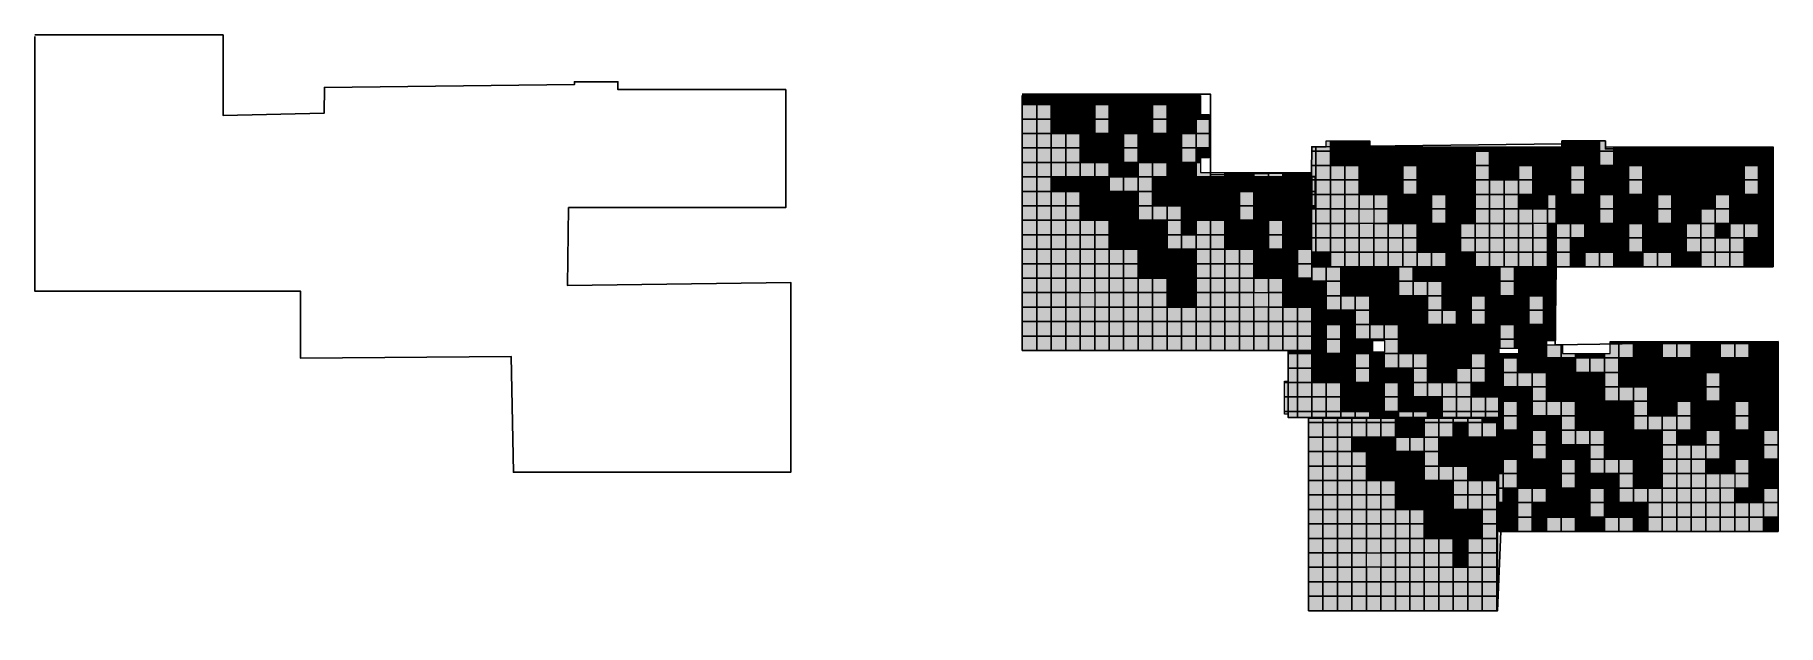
# Model space of a CAD drawing. Header units: millimetres. Extents: x -477324 to 554022, y -132142 to 283081.
# Drawn here: x 7917 to 68137, y -132142 to -111738 of the extents above; entities that cross this region are included whole.
import ezdxf

# ---------------------------------------------------------------- set-up
doc = ezdxf.new("R2010")
doc.units = ezdxf.units.MM
doc.layers.add('АР_Арматура', color=7, linetype='Continuous')
doc.layers.add('ПОЛЫ', color=7, linetype='Continuous')
doc.layers.add('АР_Полы_Штриховка', color=252, linetype='Continuous', lineweight=0, transparency=0.5)

# ---------------------------------------------------------------- blocks, each defined once
blk = doc.blocks.new('A$C97629ca7')
at = {"layer": 'ПОЛЫ', "lineweight": 5, "ltscale": 300, "true_color": 0xb8b9bc, "transparency": 33554687}
h = blk.add_hatch(color=9, dxfattribs=at)
h.dxf.hatch_style = 1
h.paths.add_polyline_path([(5750, 3500), (5250, 3500)], flags=17)
h.paths.add_polyline_path([(6250, 4000), (5250, 4000), (5250, 3500), (6250, 3500)])
h.paths.add_polyline_path([(5250, 4000), (4750, 4000), (4750, 3500), (5250, 3500)])
h.paths.add_polyline_path([(5250, 5000), (4750, 5000), (4750, 4000), (5250, 4000)])
h.paths.add_polyline_path([(4750, 4500), (4250, 4500)], flags=17)
h.paths.add_polyline_path([(4750, 5000), (4250, 5000), (4250, 4500), (4750, 4500)])
h.paths.add_polyline_path([(4250, 5000), (3750, 5000), (3750, 4500), (4250, 4500)])
h.paths.add_polyline_path([(4250, 6000), (3750, 6000), (3750, 5000), (4250, 5000)])
h.paths.add_polyline_path([(3750, 5500), (3250, 5500)])
h.paths.add_polyline_path([(3750, 6000), (3250, 6000), (3250, 5500), (3750, 5500)])
h.paths.add_polyline_path([(3250, 6000), (2750, 6000), (2750, 5500), (3250, 5500)])
h.paths.add_polyline_path([(2750, 6500), (2250, 6500)])
h.paths.add_polyline_path([(1750, 7500), (1250, 7500)])
at = {"layer": 'ПОЛЫ', "lineweight": 5, "ltscale": 300, "transparency": 33554687}
h = blk.add_hatch(color=252, dxfattribs=at)
h.dxf.hatch_style = 1
h.paths.add_polyline_path([(750, 6660), (-250, 6660), (-250, 6500), (750, 6500)])
h = blk.add_hatch(color=252, dxfattribs=at)
h.dxf.hatch_style = 1
h.paths.add_polyline_path([(1250, 6660), (750, 6660), (750, 5500), (1250, 5500)])
at = {"layer": 'ПОЛЫ', "lineweight": 5, "ltscale": 300, "true_color": 0x828487, "transparency": 33554687}
h = blk.add_hatch(color=252, dxfattribs=at)
h.dxf.hatch_style = 1
h.paths.add_polyline_path([(1250, 6000), (2150, 6000), (2750, 6000), (2750, 6500), (1750, 6500), (1750, 6660), (1250, 6660)])
at = {"layer": 'ПОЛЫ', "lineweight": 5, "ltscale": 300, "true_color": 0xb8b9bc, "transparency": 33554687}
h = blk.add_hatch(color=9, dxfattribs=at)
h.dxf.hatch_style = 1
h.paths.add_polyline_path([(2750, 6660), (1750, 6660), (1750, 6500), (2750, 6500)])
h = blk.add_hatch(color=9, dxfattribs=at)
h.dxf.hatch_style = 1
h.paths.add_polyline_path([(3250, 6660), (2750, 6660), (2750, 6000), (3250, 6000)])
at = {"layer": 'ПОЛЫ', "lineweight": 5, "ltscale": 300, "transparency": 33554687}
h = blk.add_hatch(color=252, dxfattribs=at)
h.dxf.hatch_style = 1
h.paths.add_polyline_path([(3750, 6660), (3250, 6660), (3250, 6000), (3750, 6000)])
at = {"layer": 'ПОЛЫ', "lineweight": 5, "ltscale": 300, "true_color": 0x828487, "transparency": 33554687}
h = blk.add_hatch(color=252, dxfattribs=at)
h.dxf.hatch_style = 1
h.paths.add_polyline_path([(5250, 6660), (3750, 6660), (3750, 6500), (5250, 6500)])
at = {"layer": 'ПОЛЫ', "lineweight": 5, "ltscale": 300, "true_color": 0xb8b9bc, "transparency": 33554687}
h = blk.add_hatch(color=9, dxfattribs=at)
h.dxf.hatch_style = 1
h.paths.add_polyline_path([(5750, 6660), (5250, 6660), (5250, 6000), (6279, 6000), (6279, 6500), (5750, 6500)])
at = {"layer": 'ПОЛЫ', "lineweight": 5, "ltscale": 300, "transparency": 33554687}
h = blk.add_hatch(color=252, dxfattribs=at)
h.dxf.hatch_style = 1
h.paths.add_polyline_path([(6200, 6656), (5750, 6656), (5750, 6500), (6279, 6500), (6279, 6656)])
at = {"layer": 'ПОЛЫ', "lineweight": 5, "ltscale": 300, "true_color": 0xc7c8ca, "transparency": 33554687}
h = blk.add_hatch(color=9, dxfattribs=at)
h.dxf.hatch_style = 1
h.paths.add_polyline_path([(-250, 6000), (150, 6000), (750, 6000), (750, 6500), (-250, 6500), (-250, 6349)])
at = {"layer": 'ПОЛЫ', "lineweight": 5, "ltscale": 300, "transparency": 33554687}
h = blk.add_hatch(color=252, dxfattribs=at)
h.dxf.hatch_style = 1
h.paths.add_polyline_path([(4750, 6500), (3750, 6500), (3750, 6000), (4750, 6000)])
at = {"layer": 'ПОЛЫ', "lineweight": 5, "ltscale": 300, "true_color": 0x828487, "transparency": 33554687}
h = blk.add_hatch(color=252, dxfattribs=at)
h.dxf.hatch_style = 1
h.paths.add_polyline_path([(5250, 6500), (4750, 6500), (4750, 6000), (5250, 6000)])
at = {"layer": 'ПОЛЫ', "lineweight": 5, "ltscale": 300, "true_color": 0xb8b9bc, "transparency": 33554687}
h = blk.add_hatch(color=9, dxfattribs=at)
h.dxf.hatch_style = 1
h.paths.add_polyline_path([(250, 6000), (-250, 6000)], flags=17)
h.paths.add_polyline_path([(750, 5500), (250, 5500), (250, 5000), (750, 5000)])
h.paths.add_polyline_path([(1250, 5500), (750, 5500), (750, 5000), (1250, 5000)])
h.paths.add_polyline_path([(1250, 5000), (750, 5000)], flags=17)
h.paths.add_polyline_path([(1750, 5500), (1250, 5500), (1250, 4500), (1750, 4500)])
h.paths.add_polyline_path([(1750, 4500), (1250, 4500), (1250, 4000), (1750, 4000)])
h.paths.add_polyline_path([(2250, 4500), (1750, 4500), (1750, 4000), (2250, 4000)])
h.paths.add_polyline_path([(2250, 4000), (1750, 4000)])
h.paths.add_polyline_path([(2750, 4500), (2250, 4500), (2250, 3500), (2750, 3500)])
h.paths.add_polyline_path([(2750, 3500), (2250, 3500), (2250, 3000), (2750, 3000)])
h.paths.add_polyline_path([(3250, 3500), (2750, 3500), (2750, 3000), (3250, 3000)])
h.paths.add_polyline_path([(3250, 3000), (2750, 3000)], flags=17)
h.paths.add_polyline_path([(3750, 3500), (3250, 3500), (3250, 2500), (3750, 2500)])
h.paths.add_polyline_path([(3750, 2500), (3250, 2500), (3250, 2000), (3750, 2000)])
h.paths.add_polyline_path([(4250, 2500), (3750, 2500), (3750, 2000), (4250, 2000)])
h.paths.add_polyline_path([(4250, 2000), (3750, 2000)], flags=17)
h.paths.add_polyline_path([(4750, 2500), (4250, 2500), (4250, 1500), (4750, 1500)])
h.paths.add_polyline_path([(4750, 1500), (4250, 1500), (4250, 1000), (4750, 1000)])
h.paths.add_polyline_path([(5250, 1500), (4750, 1500), (4750, 1000), (5250, 1000)])
h.paths.add_polyline_path([(5250, 1000), (5250, 500)], flags=17)
h.paths.add_polyline_path([(5750, 1500), (5250, 1500), (5250, 500), (5750, 500)])
h.paths.add_polyline_path([(5750, 500), (5250, 500), (5250, 0), (5750, 0)])
h.paths.add_polyline_path([(750, 6000), (250, 6000), (250, 5500), (750, 5500)])
at = {"layer": 'ПОЛЫ', "lineweight": 5, "ltscale": 300, "true_color": 0x828487, "transparency": 33554687}
h = blk.add_hatch(color=252, dxfattribs=at)
h.dxf.hatch_style = 1
h.paths.add_polyline_path([(5250, 500), (4750, 500), (4750, 0), (5250, 0)])
h.paths.add_polyline_path([(5250, 1000), (4750, 1000), (4750, 500), (5250, 500)])
h.paths.add_polyline_path([(4750, 1000), (4250, 1000), (4250, 500), (4750, 500)])
h.paths.add_polyline_path([(4250, 1000), (3750, 1000), (3750, 500), (4250, 500)])
h.paths.add_polyline_path([(4250, 1500), (3750, 1500), (3750, 1000), (4250, 1000)])
h.paths.add_polyline_path([(4250, 2000), (3750, 2000), (3750, 1500), (4250, 1500)])
h.paths.add_polyline_path([(3750, 2000), (3250, 2000), (3250, 1500), (3750, 1500)])
h.paths.add_polyline_path([(3250, 2000), (2750, 2000), (2750, 1500), (3250, 1500)])
h.paths.add_polyline_path([(3250, 2500), (2750, 2500), (2750, 2000), (3250, 2000)])
h.paths.add_polyline_path([(3250, 3000), (2750, 3000), (2750, 2500), (3250, 2500)])
h.paths.add_polyline_path([(2750, 3000), (2250, 3000), (2250, 2500), (2750, 2500)])
h.paths.add_polyline_path([(2250, 3000), (1750, 3000), (1750, 2500), (2250, 2500)])
h.paths.add_polyline_path([(2250, 3500), (1750, 3500), (1750, 3000), (2250, 3000)])
h.paths.add_polyline_path([(2250, 4000), (1750, 4000), (1750, 3500), (2250, 3500)])
h.paths.add_polyline_path([(1750, 4000), (1250, 4000), (1250, 3500), (1750, 3500)])
h.paths.add_polyline_path([(1250, 4000), (750, 4000), (750, 3500), (1250, 3500)])
h.paths.add_polyline_path([(1250, 4500), (750, 4500), (750, 4000), (1250, 4000)])
h.paths.add_polyline_path([(1250, 5000), (750, 5000), (750, 4500), (1250, 4500)])
h.paths.add_polyline_path([(750, 5000), (250, 5000), (250, 4500), (750, 4500)])
h.paths.add_polyline_path([(250, 5000), (-250, 5000), (-250, 4500), (250, 4500)])
h.paths.add_polyline_path([(250, 5500), (-250, 5500), (-250, 5000), (250, 5000)])
h.paths.add_polyline_path([(250, 5931), (-250, 5931), (-250, 5500), (250, 5500)])
h.paths.add_polyline_path([(250, 6000), (-250, 6000), (-250, 5931), (250, 5931)])
at = {"layer": 'ПОЛЫ', "lineweight": 5, "ltscale": 300, "transparency": 33554687}
h = blk.add_hatch(color=252, dxfattribs=at)
h.dxf.hatch_style = 1
h.paths.add_polyline_path([(1750, 6000), (1250, 6000), (1250, 5931), (1750, 5931)])
h = blk.add_hatch(color=252, dxfattribs=at)
h.dxf.hatch_style = 1
h.paths.add_polyline_path([(1750, 5931), (1250, 5931), (1250, 5500), (1750, 5500)])
h = blk.add_hatch(color=252, dxfattribs=at)
h.dxf.hatch_style = 1
h.paths.add_polyline_path([(2250, 6000), (1750, 6000), (1750, 5931), (2250, 5931)])
h = blk.add_hatch(color=252, dxfattribs=at)
h.dxf.hatch_style = 1
h.paths.add_polyline_path([(2250, 5931), (1750, 5931), (1750, 5500), (2250, 5500)])
h = blk.add_hatch(color=252, dxfattribs=at)
h.dxf.hatch_style = 1
h.paths.add_polyline_path([(2250, 5500), (1750, 5500), (1750, 5000), (2250, 5000)])
at = {"layer": 'ПОЛЫ', "lineweight": 5, "ltscale": 300, "true_color": 0x828487, "transparency": 33554687}
h = blk.add_hatch(color=252, dxfattribs=at)
h.dxf.hatch_style = 1
h.paths.add_polyline_path([(2750, 6000), (2250, 6000), (2250, 5931), (2750, 5931)])
h = blk.add_hatch(color=252, dxfattribs=at)
h.dxf.hatch_style = 1
h.paths.add_polyline_path([(2750, 6000), (2250, 6000), (2250, 5500), (2750, 5500)])
h = blk.add_hatch(color=252, dxfattribs=at)
h.dxf.hatch_style = 1
h.paths.add_polyline_path([(2750, 5500), (2250, 5500), (2250, 5000), (2750, 5000)])
h = blk.add_hatch(color=252, dxfattribs=at)
h.dxf.hatch_style = 1
h.paths.add_polyline_path([(3250, 5500), (2750, 5500), (2750, 5000), (3250, 5000)])
h = blk.add_hatch(color=252, dxfattribs=at)
h.dxf.hatch_style = 1
h.paths.add_polyline_path([(3750, 5500), (3250, 5500), (3250, 5000), (3750, 5000)])
at = {"layer": 'ПОЛЫ', "lineweight": 5, "ltscale": 300, "transparency": 33554687}
h = blk.add_hatch(color=252, dxfattribs=at)
h.dxf.hatch_style = 1
h.paths.add_polyline_path([(4750, 6000), (4250, 6000), (4250, 5931), (4750, 5931)])
h = blk.add_hatch(color=252, dxfattribs=at)
h.dxf.hatch_style = 1
h.paths.add_polyline_path([(4750, 5931), (4250, 5931), (4250, 5500), (4750, 5500)])
h = blk.add_hatch(color=252, dxfattribs=at)
h.dxf.hatch_style = 1
h.paths.add_polyline_path([(4750, 5500), (4250, 5500), (4250, 5000), (4750, 5000)])
at = {"layer": 'ПОЛЫ', "lineweight": 5, "ltscale": 300, "true_color": 0x828487, "transparency": 33554687}
h = blk.add_hatch(color=252, dxfattribs=at)
h.dxf.hatch_style = 1
h.paths.add_polyline_path([(5250, 6000), (4750, 6000), (4750, 5931), (5250, 5931)])
h = blk.add_hatch(color=252, dxfattribs=at)
h.dxf.hatch_style = 1
h.paths.add_polyline_path([(5250, 5931), (4750, 5931), (4750, 5500), (5250, 5500)])
at = {"layer": 'ПОЛЫ', "lineweight": 5, "ltscale": 300, "transparency": 33554687}
h = blk.add_hatch(color=252, dxfattribs=at)
h.dxf.hatch_style = 1
h.paths.add_polyline_path([(5250, 5500), (4750, 5500), (4750, 5000), (5250, 5000)])
at = {"layer": 'ПОЛЫ', "lineweight": 5, "ltscale": 300, "true_color": 0x828487, "transparency": 33554687}
h = blk.add_hatch(color=252, dxfattribs=at)
h.dxf.hatch_style = 1
h.paths.add_polyline_path([(5750, 6000), (5250, 6000), (5250, 5931), (5750, 5931)])
h = blk.add_hatch(color=252, dxfattribs=at)
h.dxf.hatch_style = 1
h.paths.add_polyline_path([(5750, 5931), (5250, 5931), (5250, 5500), (5750, 5500)])
at = {"layer": 'ПОЛЫ', "lineweight": 5, "ltscale": 300, "transparency": 33554687}
h = blk.add_hatch(color=252, dxfattribs=at)
h.dxf.hatch_style = 1
h.paths.add_polyline_path([(5750, 5500), (5250, 5500), (5250, 5000), (5750, 5000)])
at = {"layer": 'ПОЛЫ', "lineweight": 5, "ltscale": 300, "true_color": 0x828487, "transparency": 33554687}
h = blk.add_hatch(color=252, dxfattribs=at)
h.dxf.hatch_style = 1
h.paths.add_polyline_path([(6250, 6000), (5750, 6000), (5750, 5931), (6250, 5931)])
h = blk.add_hatch(color=252, dxfattribs=at)
h.dxf.hatch_style = 1
h.paths.add_polyline_path([(6250, 5931), (5750, 5931), (5750, 5500), (6250, 5500)])
h = blk.add_hatch(color=252, dxfattribs=at)
h.dxf.hatch_style = 1
h.paths.add_polyline_path([(6250, 5500), (5750, 5500), (5750, 5000), (6250, 5000)])
at = {"layer": 'ПОЛЫ', "lineweight": 5, "ltscale": 300, "transparency": 33554687}
h = blk.add_hatch(color=252, dxfattribs=at)
h.dxf.hatch_style = 1
h.paths.add_polyline_path([(2250, 5000), (1750, 5000), (1750, 4500), (2250, 4500)])
h = blk.add_hatch(color=252, dxfattribs=at)
h.dxf.hatch_style = 1
h.paths.add_polyline_path([(2750, 5000), (2250, 5000), (2250, 4500), (2750, 4500)])
h = blk.add_hatch(color=252, dxfattribs=at)
h.dxf.hatch_style = 1
h.paths.add_polyline_path([(3250, 5000), (2750, 5000), (2750, 4500), (3250, 4500)])
at = {"layer": 'ПОЛЫ', "lineweight": 5, "ltscale": 300, "true_color": 0x828487, "transparency": 33554687}
h = blk.add_hatch(color=252, dxfattribs=at)
h.dxf.hatch_style = 1
h.paths.add_polyline_path([(3750, 5000), (3250, 5000), (3250, 4500), (3750, 4500)])
at = {"layer": 'ПОЛЫ', "lineweight": 5, "ltscale": 300, "transparency": 33554687}
h = blk.add_hatch(color=252, dxfattribs=at)
h.dxf.hatch_style = 1
h.paths.add_polyline_path([(5750, 5000), (5250, 5000), (5250, 4500), (5750, 4500)])
at = {"layer": 'ПОЛЫ', "lineweight": 5, "ltscale": 300, "true_color": 0x828487, "transparency": 33554687}
h = blk.add_hatch(color=252, dxfattribs=at)
h.dxf.hatch_style = 1
h.paths.add_polyline_path([(6250, 5000), (5750, 5000), (5750, 4500), (6250, 4500)])
at = {"layer": 'ПОЛЫ', "lineweight": 5, "ltscale": 300, "transparency": 33554687}
h = blk.add_hatch(color=252, dxfattribs=at)
h.dxf.hatch_style = 1
h.paths.add_polyline_path([(250, 4500), (-250, 4500), (-250, 4000), (250, 4000)])
h.paths.add_polyline_path([(250, 4000), (-250, 4000)], flags=17)
h.paths.add_polyline_path([(750, 4500), (250, 4500), (250, 3500), (750, 3500)])
h.paths.add_polyline_path([(750, 3500), (250, 3500), (250, 3000), (750, 3000)])
h.paths.add_polyline_path([(1250, 3500), (750, 3500), (750, 3000), (1250, 3000)])
h.paths.add_polyline_path([(1250, 3000), (750, 3000)], flags=17)
h.paths.add_polyline_path([(1750, 3500), (1250, 3500), (1250, 2500), (1750, 2500)])
h.paths.add_polyline_path([(1750, 2500), (1250, 2500), (1250, 2000), (1750, 2000)])
h.paths.add_polyline_path([(2250, 2500), (1750, 2500), (1750, 2000), (2250, 2000)])
h.paths.add_polyline_path([(2250, 2000), (1750, 2000)], flags=17)
h.paths.add_polyline_path([(2750, 2500), (2250, 2500), (2250, 1500), (2750, 1500)])
h.paths.add_polyline_path([(2750, 1500), (2250, 1500), (2250, 1000), (2750, 1000)])
h.paths.add_polyline_path([(3250, 1500), (2750, 1500), (2750, 1000), (3250, 1000)])
h.paths.add_polyline_path([(3250, 1000), (2750, 1000)], flags=17)
h.paths.add_polyline_path([(3750, 1500), (3250, 1500), (3250, 500), (3750, 500)])
h.paths.add_polyline_path([(3750, 500), (3250, 500), (3250, 0), (3750, 0)])
h.paths.add_polyline_path([(4750, 500), (3750, 500), (3750, 0), (4750, 0)])
h = blk.add_hatch(color=252, dxfattribs=at)
h.dxf.hatch_style = 1
h.paths.add_polyline_path([(3250, 4500), (2750, 4500), (2750, 4000), (3250, 4000)])
at = {"layer": 'ПОЛЫ', "lineweight": 5, "ltscale": 300, "true_color": 0x828487, "transparency": 33554687}
h = blk.add_hatch(color=252, dxfattribs=at)
h.dxf.hatch_style = 1
h.paths.add_polyline_path([(3750, 4500), (3250, 4500), (3250, 4000), (3750, 4000)])
h = blk.add_hatch(color=252, dxfattribs=at)
h.dxf.hatch_style = 1
h.paths.add_polyline_path([(4250, 4500), (3750, 4500), (3750, 4000), (4250, 4000)])
h = blk.add_hatch(color=252, dxfattribs=at)
h.dxf.hatch_style = 1
h.paths.add_polyline_path([(4750, 4500), (4250, 4500), (4250, 4000), (4750, 4000)])
at = {"layer": 'ПОЛЫ', "lineweight": 5, "ltscale": 300, "transparency": 33554687}
h = blk.add_hatch(color=252, dxfattribs=at)
h.dxf.hatch_style = 1
h.paths.add_polyline_path([(6250, 4500), (5250, 4500), (5250, 4000), (6250, 4000)])
at = {"layer": 'ПОЛЫ', "lineweight": 5, "ltscale": 300, "true_color": 0xb8b9bc, "transparency": 33554687}
h = blk.add_hatch(color=9, dxfattribs=at)
h.dxf.hatch_style = 1
h.paths.add_polyline_path([(3250, 500), (2750, 500), (2750, 0), (3250, 0)])
h.paths.add_polyline_path([(3250, 1000), (2750, 1000), (2750, 500), (3250, 500)])
h.paths.add_polyline_path([(2750, 1000), (2250, 1000), (2250, 500), (2750, 500)])
h.paths.add_polyline_path([(2250, 1000), (1750, 1000), (1750, 500), (2250, 500)])
h.paths.add_polyline_path([(2250, 1500), (1750, 1500), (1750, 1000), (2250, 1000)])
h.paths.add_polyline_path([(2250, 2000), (1750, 2000), (1750, 1500), (2250, 1500)])
h.paths.add_polyline_path([(1750, 2000), (1250, 2000), (1250, 1500), (1750, 1500)])
h.paths.add_polyline_path([(1250, 2000), (750, 2000), (750, 1500), (1250, 1500)])
h.paths.add_polyline_path([(1250, 2500), (750, 2500), (750, 2000), (1250, 2000)])
h.paths.add_polyline_path([(1250, 3000), (750, 3000), (750, 2500), (1250, 2500)])
h.paths.add_polyline_path([(750, 3000), (250, 3000), (250, 2500), (750, 2500)])
h.paths.add_polyline_path([(250, 3000), (-250, 3000), (-250, 2500), (250, 2500)])
h.paths.add_polyline_path([(250, 3500), (-250, 3500), (-250, 3000), (250, 3000)])
h.paths.add_polyline_path([(250, 4000), (-250, 4000), (-250, 3500), (250, 3500)])
at = {"layer": 'ПОЛЫ', "lineweight": 5, "ltscale": 300, "transparency": 33554687}
h = blk.add_hatch(color=252, dxfattribs=at)
h.dxf.hatch_style = 1
h.paths.add_polyline_path([(3250, 4000), (2750, 4000), (2750, 3500), (3250, 3500)])
h = blk.add_hatch(color=252, dxfattribs=at)
h.dxf.hatch_style = 1
h.paths.add_polyline_path([(3750, 4000), (3250, 4000), (3250, 3500), (3750, 3500)])
h = blk.add_hatch(color=252, dxfattribs=at)
h.dxf.hatch_style = 1
h.paths.add_polyline_path([(4250, 4000), (3750, 4000), (3750, 3500), (4250, 3500)])
at = {"layer": 'ПОЛЫ', "lineweight": 5, "ltscale": 300, "true_color": 0x828487, "transparency": 33554687}
h = blk.add_hatch(color=252, dxfattribs=at)
h.dxf.hatch_style = 1
h.paths.add_polyline_path([(4750, 4000), (4250, 4000), (4250, 3500), (4750, 3500)])
at = {"layer": 'ПОЛЫ', "lineweight": 5, "ltscale": 300, "transparency": 33554687}
h = blk.add_hatch(color=252, dxfattribs=at)
h.dxf.hatch_style = 1
h.paths.add_polyline_path([(4250, 3500), (3750, 3500), (3750, 3000), (4250, 3000)])
at = {"layer": 'ПОЛЫ', "lineweight": 5, "ltscale": 300, "true_color": 0x828487, "transparency": 33554687}
h = blk.add_hatch(color=252, dxfattribs=at)
h.dxf.hatch_style = 1
h.paths.add_polyline_path([(4750, 3500), (4250, 3500), (4250, 3000), (4750, 3000)])
h = blk.add_hatch(color=252, dxfattribs=at)
h.dxf.hatch_style = 1
h.paths.add_polyline_path([(5250, 3500), (4750, 3500), (4750, 3000), (5250, 3000)])
h = blk.add_hatch(color=252, dxfattribs=at)
h.dxf.hatch_style = 1
h.paths.add_polyline_path([(5750, 3500), (5250, 3500), (5250, 3000), (5750, 3000)])
at = {"layer": 'ПОЛЫ', "lineweight": 5, "ltscale": 300, "true_color": 0xb8b9bc, "transparency": 33554687}
h = blk.add_hatch(color=9, dxfattribs=at)
h.dxf.hatch_style = 1
h.paths.add_polyline_path([(6250, 3500), (5750, 3500), (5750, 2500), (6250, 2500)])
at = {"layer": 'ПОЛЫ', "lineweight": 5, "ltscale": 300, "transparency": 33554687}
h = blk.add_hatch(color=252, dxfattribs=at)
h.dxf.hatch_style = 1
h.paths.add_polyline_path([(-1250, 2500), (-1750, 2500)], flags=17)
h.paths.add_polyline_path([(-250, 1500), (-750, 1500)], flags=17)
h.paths.add_polyline_path([(250, 2000), (-250, 2000), (-250, 1000), (250, 1000)])
h.paths.add_polyline_path([(250, 1000), (-250, 1000), (-250, 500), (250, 500)])
h.paths.add_polyline_path([(750, 1000), (250, 1000), (250, 500), (750, 500)])
h.paths.add_polyline_path([(750, 500), (250, 500)], flags=17)
h.paths.add_polyline_path([(1250, 1000), (750, 1000), (750, 0), (1250, 0)])
h.paths.add_polyline_path([(1750, -500), (1250, -500)], flags=17)
at = {"layer": 'ПОЛЫ', "lineweight": 5, "ltscale": 300, "true_color": 0x828487, "transparency": 33554687}
h = blk.add_hatch(color=252, dxfattribs=at)
h.dxf.hatch_style = 1
h.paths.add_polyline_path([(250, 2000), (-250, 2000)])
h.paths.add_polyline_path([(750, 2500), (250, 2500), (250, 1500), (750, 1500)])
h.paths.add_polyline_path([(750, 1500), (250, 1500), (250, 1000), (750, 1000)])
h.paths.add_polyline_path([(1750, 1500), (750, 1500), (750, 1000), (1750, 1000)])
h.paths.add_polyline_path([(250, 2500), (-250, 2500), (-250, 2000), (250, 2000)])
h.paths.add_polyline_path([(1250, 1000), (1250, 500)], flags=17)
h.paths.add_polyline_path([(1750, 948), (1750, 1000), (1414, 1000), (1250, 1000), (1250, 500), (1750, 500)])
h.paths.add_polyline_path([(1750, 500), (1250, 500), (1250, 0), (1750, 0)])
h.paths.add_polyline_path([(2750, 500), (1750, 500), (1750, 0), (2750, 0)])
h = blk.add_hatch(color=252, dxfattribs=at)
h.dxf.hatch_style = 1
h.paths.add_polyline_path([(-250, 2500), (-250, 2000), (-250, 2000), (-250, 2500)])
at = {"layer": 'ПОЛЫ', "lineweight": 5, "ltscale": 300, "transparency": 33554687}
h = blk.add_hatch(color=252, dxfattribs=at)
h.dxf.hatch_style = 1
h.paths.add_polyline_path([(4250, 3000), (3750, 3000), (3750, 2500), (4250, 2500)])
h = blk.add_hatch(color=252, dxfattribs=at)
h.dxf.hatch_style = 1
h.paths.add_polyline_path([(4750, 3000), (4250, 3000), (4250, 2500), (4750, 2500)])
h = blk.add_hatch(color=252, dxfattribs=at)
h.dxf.hatch_style = 1
h.paths.add_polyline_path([(5250, 3000), (4750, 3000), (4750, 2500), (5250, 2500)])
h = blk.add_hatch(color=252, dxfattribs=at)
h.dxf.hatch_style = 1
h.paths.add_polyline_path([(5250, 2500), (4750, 2500), (4750, 2000), (5250, 2000)])
at = {"layer": 'ПОЛЫ', "lineweight": 5, "ltscale": 300, "true_color": 0x828487, "transparency": 33554687}
h = blk.add_hatch(color=252, dxfattribs=at)
h.dxf.hatch_style = 1
h.paths.add_polyline_path([(5750, 3000), (5250, 3000), (5250, 2500), (5750, 2500)])
h = blk.add_hatch(color=252, dxfattribs=at)
h.dxf.hatch_style = 1
h.paths.add_polyline_path([(6250, 2500), (5250, 2500), (5250, 2000), (6250, 2000)])
at = {"layer": 'ПОЛЫ', "lineweight": 5, "ltscale": 300, "transparency": 33554687}
h = blk.add_hatch(color=252, dxfattribs=at)
h.dxf.hatch_style = 1
h.paths.add_polyline_path([(-250, 2000), (-250, 1500), (-250, 1500), (-250, 2000)])
h = blk.add_hatch(color=252, dxfattribs=at)
h.dxf.hatch_style = 1
h.paths.add_polyline_path([(5250, 2000), (4750, 2000), (4750, 1500), (5250, 1500)])
h = blk.add_hatch(color=252, dxfattribs=at)
h.dxf.hatch_style = 1
h.paths.add_polyline_path([(6250, 2000), (5250, 2000), (5250, 1500), (6250, 1500)])
at = {"layer": 'ПОЛЫ', "lineweight": 5, "ltscale": 300, "true_color": 0xc7c8ca, "transparency": 33554687}
h = blk.add_hatch(color=9, dxfattribs=at)
h.dxf.hatch_style = 1
h.paths.add_polyline_path([(-250, 1500), (-250, 1000), (-250, 1000), (-250, 1500)])
at = {"layer": 'ПОЛЫ', "lineweight": 5, "ltscale": 300, "transparency": 33554687}
h = blk.add_hatch(color=252, dxfattribs=at)
h.dxf.hatch_style = 1
h.paths.add_polyline_path([(6250, 1500), (5750, 1500), (5750, 0), (6250, 0)])
at = {"layer": 'ПОЛЫ', "lineweight": 5, "ltscale": 300, "true_color": 0xc7c8ca, "transparency": 33554687}
h = blk.add_hatch(color=9, dxfattribs=at)
h.dxf.hatch_style = 1
h.paths.add_polyline_path([(-250, 0), (150, 0), (750, 0), (750, 500), (-250, 500), (-250, 349)])
at = {"layer": 'ПОЛЫ', "lineweight": 5, "ltscale": 300}
for points in [[(250, 6500), (250, 6660), (-250, 6660), (-250, 6500), (250, 6500)], [(5693, 0), (-250, 0), (-250, 6660), (6279, 6660), (6279, 0), (5693, 0)], [(750, 6500), (750, 6660), (250, 6660), (250, 6500), (750, 6500)], [(1250, 6500), (1250, 6660), (750, 6660), (750, 6500), (1250, 6500)], [(1750, 6500), (1750, 6660), (1250, 6660), (1250, 6500), (1750, 6500)], [(2250, 6500), (2250, 6660), (1750, 6660), (1750, 6500), (2250, 6500)], [(2750, 6500), (2750, 6660), (2250, 6660), (2250, 6500), (2750, 6500)], [(3250, 6500), (3250, 6660), (2750, 6660), (2750, 6500), (3250, 6500)], [(3750, 6500), (3750, 6660), (3250, 6660), (3250, 6500), (3750, 6500)], [(4250, 6500), (4250, 6660), (3750, 6660), (3750, 6500), (4250, 6500)], [(4750, 6500), (4750, 6660), (4250, 6660), (4250, 6500), (4750, 6500)], [(5250, 6500), (5250, 6660), (4750, 6660), (4750, 6500), (5250, 6500)], [(5750, 6500), (5750, 6660), (5250, 6660), (5250, 6500), (5750, 6500)], [(6200, 6660), (5750, 6660), (5750, 6500), (6279, 6500)], [(250, 6000), (250, 6500), (-250, 6500), (-250, 6000)], [(750, 6000), (750, 6500), (250, 6500), (250, 6000), (750, 6000)], [(1250, 6000), (1250, 6500), (750, 6500), (750, 6000), (1250, 6000)], [(1750, 6000), (1750, 6500), (1250, 6500), (1250, 6000), (1750, 6000)], [(2250, 6000), (2250, 6500), (1750, 6500), (1750, 6000), (2250, 6000)], [(2750, 6000), (2750, 6500), (2250, 6500), (2250, 6000), (2750, 6000)], [(3250, 6000), (3250, 6500), (2750, 6500), (2750, 6000), (3250, 6000)], [(3750, 6000), (3750, 6500), (3250, 6500), (3250, 6000), (3750, 6000)], [(4250, 6000), (4250, 6500), (3750, 6500), (3750, 6000), (4250, 6000)], [(4750, 6000), (4750, 6500), (4250, 6500), (4250, 6000), (4750, 6000)], [(5250, 6000), (5250, 6500), (4750, 6500), (4750, 6000), (5250, 6000)], [(5750, 6000), (5750, 6500), (5250, 6500), (5250, 6000), (5750, 6000)], [(6279, 6500), (5750, 6500), (5750, 6000)], [(6250, 6000), (6250, 6500), (5750, 6500), (5750, 6000), (6250, 6000)], [(250, 5500), (250, 6000), (-250, 6000), (-250, 5500), (250, 5500)], [(-250, 6000), (250, 6000)], [(-250, 0), (-250, 6000)], [(-250, 6000), (250, 6000)], [(250, 5000), (250, 5500), (-250, 5500), (-250, 5000), (250, 5000)], [(750, 5500), (750, 6000), (250, 6000), (250, 5500), (750, 5500)], [(250, 6000), (750, 6000)], [(750, 5000), (750, 5500), (250, 5500), (250, 5000), (750, 5000)], [(1250, 5500), (1250, 6000), (750, 6000), (750, 5500), (1250, 5500)], [(750, 6000), (1250, 6000)], [(1250, 5000), (1250, 5500), (750, 5500), (750, 5000), (1250, 5000)], [(1750, 5500), (1750, 6000), (1250, 6000), (1250, 5500), (1750, 5500)], [(1750, 5000), (1750, 5500), (1250, 5500), (1250, 5000), (1750, 5000)], [(2250, 5500), (2250, 6000), (1750, 6000), (1750, 5500), (2250, 5500)], [(2250, 5000), (2250, 5500), (1750, 5500), (1750, 5000), (2250, 5000)], [(2750, 5500), (2750, 6000), (2250, 6000), (2250, 5500), (2750, 5500)], [(2750, 5000), (2750, 5500), (2250, 5500), (2250, 5000), (2750, 5000)], [(3250, 5500), (3250, 6000), (2750, 6000), (2750, 5500), (3250, 5500)], [(3250, 5000), (3250, 5500), (2750, 5500), (2750, 5000), (3250, 5000)], [(3750, 5500), (3750, 6000), (3250, 6000), (3250, 5500), (3750, 5500)], [(3750, 5000), (3750, 5500), (3250, 5500), (3250, 5000), (3750, 5000)], [(4250, 5500), (4250, 6000), (3750, 6000), (3750, 5500), (4250, 5500)], [(4250, 5000), (4250, 5500), (3750, 5500), (3750, 5000), (4250, 5000)], [(4750, 5500), (4750, 6000), (4250, 6000), (4250, 5500), (4750, 5500)], [(4750, 5000), (4750, 5500), (4250, 5500), (4250, 5000), (4750, 5000)], [(5250, 5500), (5250, 6000), (4750, 6000), (4750, 5500), (5250, 5500)], [(5250, 5000), (5250, 5500), (4750, 5500), (4750, 5000), (5250, 5000)], [(5750, 5500), (5750, 6000), (5250, 6000), (5250, 5500), (5750, 5500)], [(5750, 5000), (5750, 5500), (5250, 5500), (5250, 5000), (5750, 5000)], [(6250, 5500), (6250, 6000), (5750, 6000), (5750, 5500), (6250, 5500)], [(6250, 5000), (6250, 5500), (5750, 5500), (5750, 5000), (6250, 5000)], [(250, 4500), (250, 5000), (-250, 5000), (-250, 4500), (250, 4500)], [(750, 4500), (750, 5000), (250, 5000), (250, 4500), (750, 4500)], [(1250, 4500), (1250, 5000), (750, 5000), (750, 4500), (1250, 4500)], [(1750, 4500), (1750, 5000), (1250, 5000), (1250, 4500), (1750, 4500)], [(2250, 4500), (2250, 5000), (1750, 5000), (1750, 4500), (2250, 4500)], [(2750, 4500), (2750, 5000), (2250, 5000), (2250, 4500), (2750, 4500)], [(3250, 4500), (3250, 5000), (2750, 5000), (2750, 4500), (3250, 4500)], [(3750, 4500), (3750, 5000), (3250, 5000), (3250, 4500), (3750, 4500)], [(4250, 4500), (4250, 5000), (3750, 5000), (3750, 4500), (4250, 4500)], [(4750, 4500), (4750, 5000), (4250, 5000), (4250, 4500), (4750, 4500)], [(5250, 4500), (5250, 5000), (4750, 5000), (4750, 4500), (5250, 4500)], [(5750, 4500), (5750, 5000), (5250, 5000), (5250, 4500), (5750, 4500)], [(6250, 4500), (6250, 5000), (5750, 5000), (5750, 4500), (6250, 4500)], [(250, 4000), (250, 4500), (-250, 4500), (-250, 4000), (250, 4000)], [(750, 4000), (750, 4500), (250, 4500), (250, 4000), (750, 4000)], [(1250, 4000), (1250, 4500), (750, 4500), (750, 4000), (1250, 4000)], [(1750, 4000), (1750, 4500), (1250, 4500), (1250, 4000), (1750, 4000)], [(2250, 4000), (2250, 4500), (1750, 4500), (1750, 4000), (2250, 4000)], [(2750, 4000), (2750, 4500), (2250, 4500), (2250, 4000), (2750, 4000)], [(3250, 4000), (3250, 4500), (2750, 4500), (2750, 4000), (3250, 4000)], [(3750, 4000), (3750, 4500), (3250, 4500), (3250, 4000), (3750, 4000)], [(4250, 4000), (4250, 4500), (3750, 4500), (3750, 4000), (4250, 4000)], [(4750, 4000), (4750, 4500), (4250, 4500), (4250, 4000), (4750, 4000)], [(5250, 4000), (5250, 4500), (4750, 4500), (4750, 4000), (5250, 4000)], [(5750, 4000), (5750, 4500), (5250, 4500), (5250, 4000), (5750, 4000)], [(6250, 4000), (6250, 4500), (5750, 4500), (5750, 4000), (6250, 4000)], [(250, 3500), (250, 4000), (-250, 4000), (-250, 3500), (250, 3500)], [(750, 3500), (750, 4000), (250, 4000), (250, 3500), (750, 3500)], [(1250, 3500), (1250, 4000), (750, 4000), (750, 3500), (1250, 3500)], [(1750, 3500), (1750, 4000), (1250, 4000), (1250, 3500), (1750, 3500)], [(2250, 3500), (2250, 4000), (1750, 4000), (1750, 3500), (2250, 3500)], [(2750, 3500), (2750, 4000), (2250, 4000), (2250, 3500), (2750, 3500)], [(3250, 3500), (3250, 4000), (2750, 4000), (2750, 3500), (3250, 3500)], [(3750, 3500), (3750, 4000), (3250, 4000), (3250, 3500), (3750, 3500)], [(4250, 3500), (4250, 4000), (3750, 4000), (3750, 3500), (4250, 3500)], [(4750, 3500), (4750, 4000), (4250, 4000), (4250, 3500), (4750, 3500)], [(5250, 3500), (5250, 4000), (4750, 4000), (4750, 3500), (5250, 3500)], [(5750, 3500), (5750, 4000), (5250, 4000), (5250, 3500), (5750, 3500)], [(6250, 3500), (6250, 4000), (5750, 4000), (5750, 3500), (6250, 3500)], [(250, 3000), (250, 3500), (-250, 3500), (-250, 3000), (250, 3000)], [(750, 3000), (750, 3500), (250, 3500), (250, 3000), (750, 3000)], [(1250, 3000), (1250, 3500), (750, 3500), (750, 3000), (1250, 3000)], [(1750, 3000), (1750, 3500), (1250, 3500), (1250, 3000), (1750, 3000)], [(2250, 3000), (2250, 3500), (1750, 3500), (1750, 3000), (2250, 3000)], [(2750, 3000), (2750, 3500), (2250, 3500), (2250, 3000), (2750, 3000)], [(3250, 3000), (3250, 3500), (2750, 3500), (2750, 3000), (3250, 3000)], [(3750, 3000), (3750, 3500), (3250, 3500), (3250, 3000), (3750, 3000)], [(4250, 3000), (4250, 3500), (3750, 3500), (3750, 3000), (4250, 3000)], [(4750, 3000), (4750, 3500), (4250, 3500), (4250, 3000), (4750, 3000)], [(5250, 3000), (5250, 3500), (4750, 3500), (4750, 3000), (5250, 3000)], [(5750, 3000), (5750, 3500), (5250, 3500), (5250, 3000), (5750, 3000)], [(6250, 3000), (6250, 3500), (5750, 3500), (5750, 3000), (6250, 3000)], [(250, 2500), (250, 3000), (-250, 3000), (-250, 2500), (250, 2500)], [(250, 2000), (250, 2500), (-250, 2500), (-250, 2000), (250, 2000)], [(750, 2500), (750, 3000), (250, 3000), (250, 2500), (750, 2500)], [(750, 2000), (750, 2500), (250, 2500), (250, 2000), (750, 2000)], [(1250, 2500), (1250, 3000), (750, 3000), (750, 2500), (1250, 2500)], [(1250, 2000), (1250, 2500), (750, 2500), (750, 2000), (1250, 2000)], [(1750, 2500), (1750, 3000), (1250, 3000), (1250, 2500), (1750, 2500)], [(1750, 2000), (1750, 2500), (1250, 2500), (1250, 2000), (1750, 2000)], [(2250, 2500), (2250, 3000), (1750, 3000), (1750, 2500), (2250, 2500)], [(2250, 2000), (2250, 2500), (1750, 2500), (1750, 2000), (2250, 2000)], [(2750, 2500), (2750, 3000), (2250, 3000), (2250, 2500), (2750, 2500)], [(2750, 2000), (2750, 2500), (2250, 2500), (2250, 2000), (2750, 2000)], [(3250, 2500), (3250, 3000), (2750, 3000), (2750, 2500), (3250, 2500)], [(3250, 2000), (3250, 2500), (2750, 2500), (2750, 2000), (3250, 2000)], [(3750, 2500), (3750, 3000), (3250, 3000), (3250, 2500), (3750, 2500)], [(3750, 2000), (3750, 2500), (3250, 2500), (3250, 2000), (3750, 2000)], [(4250, 2500), (4250, 3000), (3750, 3000), (3750, 2500), (4250, 2500)], [(4250, 2000), (4250, 2500), (3750, 2500), (3750, 2000), (4250, 2000)], [(4750, 2500), (4750, 3000), (4250, 3000), (4250, 2500), (4750, 2500)], [(4750, 2000), (4750, 2500), (4250, 2500), (4250, 2000), (4750, 2000)], [(5250, 2500), (5250, 3000), (4750, 3000), (4750, 2500), (5250, 2500)], [(5250, 2000), (5250, 2500), (4750, 2500), (4750, 2000), (5250, 2000)], [(5750, 2500), (5750, 3000), (5250, 3000), (5250, 2500), (5750, 2500)], [(5750, 2000), (5750, 2500), (5250, 2500), (5250, 2000), (5750, 2000)], [(6250, 2500), (6250, 3000), (5750, 3000), (5750, 2500), (6250, 2500)], [(6250, 2000), (6250, 2500), (5750, 2500), (5750, 2000), (6250, 2000)], [(250, 1500), (250, 2000), (-250, 2000), (-250, 1500), (250, 1500)], [(750, 1500), (750, 2000), (250, 2000), (250, 1500), (750, 1500)], [(1250, 1500), (1250, 2000), (750, 2000), (750, 1500), (1250, 1500)], [(1750, 1500), (1750, 2000), (1250, 2000), (1250, 1500), (1750, 1500)], [(2750, 1500), (2750, 2000), (2250, 2000), (2250, 1500), (2750, 1500)], [(3250, 1500), (3250, 2000), (2750, 2000), (2750, 1500), (3250, 1500)], [(3750, 1500), (3750, 2000), (3250, 2000), (3250, 1500), (3750, 1500)], [(4250, 1500), (4250, 2000), (3750, 2000), (3750, 1500), (4250, 1500)], [(4750, 1500), (4750, 2000), (4250, 2000), (4250, 1500), (4750, 1500)], [(5250, 1500), (5250, 2000), (4750, 2000), (4750, 1500), (5250, 1500)], [(5750, 1500), (5750, 2000), (5250, 2000), (5250, 1500), (5750, 1500)], [(6250, 1500), (6250, 2000), (5750, 2000), (5750, 1500), (6250, 1500)], [(250, 1000), (250, 1500), (-250, 1500), (-250, 1000), (250, 1000)], [(750, 1000), (750, 1500), (250, 1500), (250, 1000), (750, 1000)], [(1250, 1000), (1250, 1500), (750, 1500), (750, 1000), (1250, 1000)], [(1750, 1000), (1750, 1500), (1250, 1500), (1250, 1000), (1750, 1000)], [(2250, 1000), (2250, 1500), (1750, 1500), (1750, 1000), (2250, 1000)], [(2750, 1000), (2750, 1500), (2250, 1500), (2250, 1000), (2750, 1000)], [(3250, 1000), (3250, 1500), (2750, 1500), (2750, 1000), (3250, 1000)], [(3750, 1000), (3750, 1500), (3250, 1500), (3250, 1000), (3750, 1000)], [(4250, 1000), (4250, 1500), (3750, 1500), (3750, 1000), (4250, 1000)], [(4750, 1000), (4750, 1500), (4250, 1500), (4250, 1000), (4750, 1000)], [(5250, 1000), (5250, 1500), (4750, 1500), (4750, 1000), (5250, 1000)], [(5750, 1000), (5750, 1500), (5250, 1500), (5250, 1000), (5750, 1000)], [(6250, 1000), (6250, 1500), (5750, 1500), (5750, 1000), (6250, 1000)], [(250, 500), (250, 1000), (-250, 1000), (-250, 500), (250, 500)], [(750, 500), (750, 1000), (250, 1000), (250, 500), (750, 500)], [(1250, 500), (1250, 1000), (750, 1000), (750, 500), (1250, 500)], [(1750, 500), (1750, 1000), (1250, 1000), (1250, 500), (1750, 500)], [(2250, 500), (2250, 1000), (1750, 1000), (1750, 500), (2250, 500)], [(2750, 500), (2750, 1000), (2250, 1000), (2250, 500), (2750, 500)], [(3250, 500), (3250, 1000), (2750, 1000), (2750, 500), (3250, 500)], [(3750, 500), (3750, 1000), (3250, 1000), (3250, 500), (3750, 500)], [(4250, 500), (4250, 1000), (3750, 1000), (3750, 500), (4250, 500)], [(4750, 500), (4750, 1000), (4250, 1000), (4250, 500), (4750, 500)], [(5250, 500), (5250, 1000), (4750, 1000), (4750, 500), (5250, 500)], [(5750, 500), (5750, 1000), (5250, 1000), (5250, 500), (5750, 500)], [(6250, 500), (6250, 1000), (5750, 1000), (5750, 500), (6250, 500)], [(250, 0), (250, 500), (-250, 500), (-250, 349)], [(-250, 0), (250, 0)], [(750, 0), (750, 500), (250, 500), (250, 0), (750, 0)], [(1250, 0), (1250, 500), (750, 500), (750, 0), (1250, 0)], [(1750, 0), (1750, 500), (1250, 500), (1250, 0), (1750, 0)], [(2250, 0), (2250, 500), (1750, 500), (1750, 0), (2250, 0)], [(2750, 0), (2750, 500), (2250, 500), (2250, 0), (2750, 0)], [(3250, 0), (3250, 500), (2750, 500), (2750, 0), (3250, 0)], [(3750, 0), (3750, 500), (3250, 500), (3250, 0), (3750, 0)], [(3750, 0), (3750, 500), (3250, 500), (3250, 0), (3750, 0)], [(4250, 0), (4250, 500), (3750, 500), (3750, 0), (4250, 0)], [(4750, 0), (4750, 500), (4250, 500), (4250, 0), (4750, 0)], [(5250, 0), (5250, 500), (4750, 500), (4750, 0), (5250, 0)], [(5750, 0), (5750, 500), (5250, 500), (5250, 0), (5750, 0)], [(6250, 0), (6250, 500), (5750, 500), (5750, 0)], [(5750, 0), (6250, 0)]]:
    blk.add_lwpolyline(points, dxfattribs=at)
at = {"layer": 'ПОЛЫ', "lineweight": 5}
for points in [[(-250, 2000), (-250, 2000), (-250, 2500), (-250, 2500)], [(-250, 1500), (-250, 1500), (-250, 2000), (-250, 2000)], [(-250, 1000), (-250, 1000), (-250, 1500), (-250, 1500)]]:
    blk.add_lwpolyline(points, dxfattribs=at)
blk = doc.blocks.new('физика')
at = {"layer": 'ПОЛЫ', "lineweight": 5, "ltscale": 300, "true_color": 0xb8b9bc, "transparency": 33554687}
h = blk.add_hatch(color=9, dxfattribs=at)
h.dxf.hatch_style = 1
h.paths.add_polyline_path([(119819, -5025), (119319, -5025)], flags=17)
h.paths.add_polyline_path([(119819, -4525), (119319, -4525), (119319, -5025), (119819, -5025)])
h.paths.add_polyline_path([(119319, -4525), (118819, -4525), (118819, -5025), (119319, -5025)])
h.paths.add_polyline_path([(119319, -3525), (118819, -3525), (118819, -4525), (119319, -4525)])
h.paths.add_polyline_path([(118819, -4025), (118319, -4025)], flags=17)
h.paths.add_polyline_path([(118819, -3525), (118319, -3525), (118319, -4025), (118819, -4025)])
h.paths.add_polyline_path([(118319, -3525), (117819, -3525), (117819, -4025), (118319, -4025)])
h.paths.add_polyline_path([(118319, -2525), (117819, -2525), (117819, -3525), (118319, -3525)])
h.paths.add_polyline_path([(117819, -3025), (117319, -3025)])
h.paths.add_polyline_path([(117819, -2525), (117319, -2525), (117319, -3025), (117819, -3025)])
h.paths.add_polyline_path([(117319, -2525), (116819, -2525), (116819, -3025), (117319, -3025)])
h.paths.add_polyline_path([(116819, -2025), (116319, -2025)])
h.paths.add_polyline_path([(115819, -1025), (115319, -1025)], flags=17)
at = {"layer": 'ПОЛЫ', "lineweight": 5, "ltscale": 300, "true_color": 0xc7c8ca, "transparency": 33554687}
h = blk.add_hatch(color=9, dxfattribs=at)
h.dxf.hatch_style = 1
h.paths.add_polyline_path([(114169, -2375), (114169, -2525), (114219, -2525), (114819, -2525), (114819, -2375)])
at = {"layer": 'ПОЛЫ', "lineweight": 5, "ltscale": 300, "transparency": 33554687}
h = blk.add_hatch(color=252, dxfattribs=at)
h.dxf.hatch_style = 1
h.paths.add_polyline_path([(114865, -2375), (114819, -2375), (114819, -2525), (115319, -2525), (115319, -2075), (114865, -2075)])
at = {"layer": 'ПОЛЫ', "lineweight": 5, "ltscale": 300, "true_color": 0x828487, "transparency": 33554687}
h = blk.add_hatch(color=252, dxfattribs=at)
h.dxf.hatch_style = 1
h.paths.add_polyline_path([(115819, -2075), (115319, -2075), (115319, -2525), (115819, -2525)])
h = blk.add_hatch(color=252, dxfattribs=at)
h.dxf.hatch_style = 1
h.paths.add_polyline_path([(116819, -2375), (116429, -2375), (116365, -2375), (116365, -2075), (115819, -2075), (115819, -2525), (116819, -2525)])
at = {"layer": 'ПОЛЫ', "lineweight": 5, "ltscale": 300, "true_color": 0xb8b9bc, "transparency": 33554687}
h = blk.add_hatch(color=9, dxfattribs=at)
h.dxf.hatch_style = 1
h.paths.add_polyline_path([(117319, -2375), (116819, -2375), (116819, -2525), (117319, -2525)])
at = {"layer": 'ПОЛЫ', "lineweight": 5, "ltscale": 300, "transparency": 33554687}
h = blk.add_hatch(color=252, dxfattribs=at)
h.dxf.hatch_style = 1
h.paths.add_polyline_path([(117819, -2375), (117319, -2375), (117319, -2525), (117819, -2525)])
h = blk.add_hatch(color=252, dxfattribs=at)
h.dxf.hatch_style = 1
h.paths.add_polyline_path([(118019, -2025), (118019, -2375), (117819, -2375), (117819, -2525), (118819, -2525), (118819, -2025)])
at = {"layer": 'ПОЛЫ', "lineweight": 5, "ltscale": 300, "true_color": 0x828487, "transparency": 33554687}
h = blk.add_hatch(color=252, dxfattribs=at)
h.dxf.hatch_style = 1
h.paths.add_polyline_path([(118019, -1962), (118019, -2025), (118319, -2025), (118319, -1962)])
h = blk.add_hatch(color=252, dxfattribs=at)
h.dxf.hatch_style = 1
h.paths.add_polyline_path([(118819, -1962), (118319, -1962), (118319, -2025), (118819, -2025)])
h = blk.add_hatch(color=252, dxfattribs=at)
h.dxf.hatch_style = 1
h.paths.add_polyline_path([(119319, -1962), (118819, -1962), (118819, -2025), (119319, -2025)])
h = blk.add_hatch(color=252, dxfattribs=at)
h.dxf.hatch_style = 1
h.paths.add_polyline_path([(119319, -2025), (118819, -2025), (118819, -2525), (119319, -2525)])
at = {"layer": 'ПОЛЫ', "lineweight": 5, "ltscale": 300, "true_color": 0xb8b9bc, "transparency": 33554687}
h = blk.add_hatch(color=9, dxfattribs=at)
h.dxf.hatch_style = 1
h.paths.add_polyline_path([(119819, -1962), (119319, -1962), (119319, -2025), (119819, -2025)])
h = blk.add_hatch(color=9, dxfattribs=at)
h.dxf.hatch_style = 1
h.paths.add_polyline_path([(119819, -2025), (119319, -2025), (119319, -2525), (119819, -2525)])
at = {"layer": 'ПОЛЫ', "lineweight": 5, "ltscale": 300, "transparency": 33554687}
h = blk.add_hatch(color=252, dxfattribs=at)
h.dxf.hatch_style = 1
h.paths.add_polyline_path([(120319, -1962), (119819, -1962), (119819, -2025), (120319, -2025)])
at = {"layer": 'ПОЛЫ', "lineweight": 5, "ltscale": 300, "true_color": 0xc7c8ca, "transparency": 33554687}
h = blk.add_hatch(color=9, dxfattribs=at)
h.dxf.hatch_style = 1
h.paths.add_polyline_path([(119819, -2525), (120219, -2525), (120819, -2525), (120819, -2025), (119819, -2025), (119819, -2176)])
at = {"layer": 'ПОЛЫ', "lineweight": 5, "ltscale": 300, "transparency": 33554687}
h = blk.add_hatch(color=252, dxfattribs=at)
h.dxf.hatch_style = 1
h.paths.add_polyline_path([(120819, -1962), (120319, -1962), (120319, -2025), (120819, -2025)])
h = blk.add_hatch(color=252, dxfattribs=at)
h.dxf.hatch_style = 1
h.paths.add_polyline_path([(121319, -1962), (120819, -1962), (120819, -2525), (121319, -2525)])
at = {"layer": 'ПОЛЫ', "lineweight": 5, "ltscale": 300, "true_color": 0x828487, "transparency": 33554687}
h = blk.add_hatch(color=252, dxfattribs=at)
h.dxf.hatch_style = 1
h.paths.add_polyline_path([(121819, -1962), (121319, -1962), (121319, -2025), (121819, -2025)])
h = blk.add_hatch(color=252, dxfattribs=at)
h.dxf.hatch_style = 1
h.paths.add_polyline_path([(121819, -2025), (121319, -2025), (121319, -2525), (121819, -2525)])
at = {"layer": 'ПОЛЫ', "lineweight": 5, "ltscale": 300, "true_color": 0xb8b9bc, "transparency": 33554687}
h = blk.add_hatch(color=9, dxfattribs=at)
h.dxf.hatch_style = 1
h.paths.add_polyline_path([(122319, -1962), (121819, -1962), (121819, -2025), (122319, -2025)])
at = {"layer": 'ПОЛЫ', "lineweight": 5, "ltscale": 300, "true_color": 0x828487, "transparency": 33554687}
h = blk.add_hatch(color=252, dxfattribs=at)
h.dxf.hatch_style = 1
h.paths.add_polyline_path([(122819, -2025), (121819, -2025), (121819, -2525), (122819, -2525)])
at = {"layer": 'ПОЛЫ', "lineweight": 5, "ltscale": 300, "true_color": 0xb8b9bc, "transparency": 33554687}
h = blk.add_hatch(color=9, dxfattribs=at)
h.dxf.hatch_style = 1
h.paths.add_polyline_path([(122819, -1962), (122319, -1962), (122319, -2025), (122819, -2025)])
h = blk.add_hatch(color=9, dxfattribs=at)
h.dxf.hatch_style = 1
h.paths.add_polyline_path([(123319, -1962), (122819, -1962), (122819, -2025), (123319, -2025)])
h = blk.add_hatch(color=9, dxfattribs=at)
h.dxf.hatch_style = 1
h.paths.add_polyline_path([(123319, -2025), (122819, -2025), (122819, -2525), (123319, -2525)])
at = {"layer": 'ПОЛЫ', "lineweight": 5, "ltscale": 300, "transparency": 33554687}
h = blk.add_hatch(color=252, dxfattribs=at)
h.dxf.hatch_style = 1
h.paths.add_polyline_path([(123819, -1962), (123319, -1962), (123319, -2025), (123819, -2025)])
h = blk.add_hatch(color=252, dxfattribs=at)
h.dxf.hatch_style = 1
h.paths.add_polyline_path([(123819, -2025), (123319, -2025), (123319, -2525), (123819, -2525)])
at = {"layer": 'ПОЛЫ', "lineweight": 5, "ltscale": 300, "true_color": 0xb8b9bc, "transparency": 33554687}
h = blk.add_hatch(color=9, dxfattribs=at)
h.dxf.hatch_style = 1
h.paths.add_polyline_path([(114319, -2525), (113819, -2525)], flags=17)
h.paths.add_polyline_path([(114819, -3025), (114319, -3025), (114319, -3525), (114819, -3525)])
h.paths.add_polyline_path([(115319, -3025), (114819, -3025), (114819, -3525), (115319, -3525)])
h.paths.add_polyline_path([(115319, -3525), (114819, -3525)], flags=17)
h.paths.add_polyline_path([(115819, -3025), (115319, -3025), (115319, -4025), (115819, -4025)])
h.paths.add_polyline_path([(115819, -4025), (115319, -4025), (115319, -4525), (115819, -4525)])
h.paths.add_polyline_path([(116319, -4025), (115819, -4025), (115819, -4525), (116319, -4525)])
h.paths.add_polyline_path([(116319, -4525), (115819, -4525)])
h.paths.add_polyline_path([(116819, -4025), (116319, -4025), (116319, -5025), (116819, -5025)])
h.paths.add_polyline_path([(116819, -5025), (116319, -5025), (116319, -5525), (116819, -5525)])
h.paths.add_polyline_path([(117319, -5025), (116819, -5025), (116819, -5525), (117319, -5525)])
h.paths.add_polyline_path([(117319, -5525), (116819, -5525)], flags=17)
h.paths.add_polyline_path([(117819, -5025), (117319, -5025), (117319, -6025), (117819, -6025)])
h.paths.add_polyline_path([(117819, -6025), (117319, -6025), (117319, -6525), (117819, -6525)])
h.paths.add_polyline_path([(118319, -6025), (117819, -6025), (117819, -6525), (118319, -6525)])
h.paths.add_polyline_path([(118319, -6525), (117819, -6525)], flags=17)
h.paths.add_polyline_path([(118819, -6025), (118319, -6025), (118319, -7025), (118819, -7025)])
h.paths.add_polyline_path([(118819, -7025), (118319, -7025), (118319, -7525), (118819, -7525)])
h.paths.add_polyline_path([(119319, -7025), (118819, -7025), (118819, -7525), (119319, -7525)])
h.paths.add_polyline_path([(119319, -7525), (119319, -8025)], flags=17)
h.paths.add_polyline_path([(119819, -7025), (119319, -7025), (119319, -8025), (119819, -8025)])
h.paths.add_polyline_path([(119819, -8025), (119319, -8025), (119319, -8525), (119819, -8525)])
h.paths.add_polyline_path([(114819, -2525), (114319, -2525), (114319, -3025), (114819, -3025)])
at = {"layer": 'ПОЛЫ', "lineweight": 5, "ltscale": 300, "true_color": 0x828487, "transparency": 33554687}
h = blk.add_hatch(color=252, dxfattribs=at)
h.dxf.hatch_style = 1
h.paths.add_polyline_path([(114169, -2525), (114169, -2594), (114319, -2594), (114319, -2525)])
h = blk.add_hatch(color=252, dxfattribs=at)
h.dxf.hatch_style = 1
h.paths.add_polyline_path([(114169, -2594), (114169, -3025), (114319, -3025), (114319, -2594)])
at = {"layer": 'ПОЛЫ', "lineweight": 5, "ltscale": 300, "transparency": 33554687}
h = blk.add_hatch(color=252, dxfattribs=at)
h.dxf.hatch_style = 1
h.paths.add_polyline_path([(115319, -2525), (114819, -2525), (114819, -2594), (115319, -2594)])
h = blk.add_hatch(color=252, dxfattribs=at)
h.dxf.hatch_style = 1
h.paths.add_polyline_path([(115319, -2594), (114819, -2594), (114819, -3025), (115319, -3025)])
h = blk.add_hatch(color=252, dxfattribs=at)
h.dxf.hatch_style = 1
h.paths.add_polyline_path([(115819, -2525), (115319, -2525), (115319, -2594), (115819, -2594)])
h = blk.add_hatch(color=252, dxfattribs=at)
h.dxf.hatch_style = 1
h.paths.add_polyline_path([(115819, -2594), (115319, -2594), (115319, -3025), (115819, -3025)])
h = blk.add_hatch(color=252, dxfattribs=at)
h.dxf.hatch_style = 1
h.paths.add_polyline_path([(116319, -2525), (115819, -2525), (115819, -2594), (116319, -2594)])
h = blk.add_hatch(color=252, dxfattribs=at)
h.dxf.hatch_style = 1
h.paths.add_polyline_path([(116319, -2594), (115819, -2594), (115819, -3025), (116319, -3025)])
at = {"layer": 'ПОЛЫ', "lineweight": 5, "ltscale": 300, "true_color": 0x828487, "transparency": 33554687}
h = blk.add_hatch(color=252, dxfattribs=at)
h.dxf.hatch_style = 1
h.paths.add_polyline_path([(116819, -2525), (116319, -2525), (116319, -2594), (116819, -2594)])
h = blk.add_hatch(color=252, dxfattribs=at)
h.dxf.hatch_style = 1
h.paths.add_polyline_path([(116819, -2594), (116319, -2594), (116319, -3025), (116819, -3025)])
at = {"layer": 'ПОЛЫ', "lineweight": 5, "ltscale": 300, "transparency": 33554687}
h = blk.add_hatch(color=252, dxfattribs=at)
h.dxf.hatch_style = 1
h.paths.add_polyline_path([(118819, -2525), (118319, -2525), (118319, -2594), (118819, -2594)])
h = blk.add_hatch(color=252, dxfattribs=at)
h.dxf.hatch_style = 1
h.paths.add_polyline_path([(118819, -2594), (118319, -2594), (118319, -3025), (118819, -3025)])
at = {"layer": 'ПОЛЫ', "lineweight": 5, "ltscale": 300, "true_color": 0x828487, "transparency": 33554687}
h = blk.add_hatch(color=252, dxfattribs=at)
h.dxf.hatch_style = 1
h.paths.add_polyline_path([(119319, -2525), (118819, -2525), (118819, -2594), (119319, -2594)])
h = blk.add_hatch(color=252, dxfattribs=at)
h.dxf.hatch_style = 1
h.paths.add_polyline_path([(119319, -2594), (118819, -2594), (118819, -3025), (119319, -3025)])
h = blk.add_hatch(color=252, dxfattribs=at)
h.dxf.hatch_style = 1
h.paths.add_polyline_path([(119819, -2525), (119319, -2525), (119319, -2594), (119819, -2594)])
h = blk.add_hatch(color=252, dxfattribs=at)
h.dxf.hatch_style = 1
h.paths.add_polyline_path([(119819, -2594), (119319, -2594), (119319, -3025), (119819, -3025)])
h = blk.add_hatch(color=252, dxfattribs=at)
h.dxf.hatch_style = 1
h.paths.add_polyline_path([(120319, -2525), (119819, -2525), (119819, -2594), (120319, -2594)])
h = blk.add_hatch(color=252, dxfattribs=at)
h.dxf.hatch_style = 1
h.paths.add_polyline_path([(120319, -2594), (119819, -2594), (119819, -3025), (120319, -3025)])
at = {"layer": 'ПОЛЫ', "lineweight": 5, "ltscale": 300, "true_color": 0xb8b9bc, "transparency": 33554687}
h = blk.add_hatch(color=9, dxfattribs=at)
h.dxf.hatch_style = 1
h.paths.add_polyline_path([(120819, -2525), (120319, -2525), (120319, -3025), (120819, -3025)])
at = {"layer": 'ПОЛЫ', "lineweight": 5, "ltscale": 300, "transparency": 33554687}
h = blk.add_hatch(color=252, dxfattribs=at)
h.dxf.hatch_style = 1
h.paths.add_polyline_path([(121319, -2525), (120819, -2525), (120819, -2594), (121319, -2594)])
h = blk.add_hatch(color=252, dxfattribs=at)
h.dxf.hatch_style = 1
h.paths.add_polyline_path([(121319, -2594), (120819, -2594), (120819, -3025), (121319, -3025)])
h = blk.add_hatch(color=252, dxfattribs=at)
h.dxf.hatch_style = 1
h.paths.add_polyline_path([(121819, -2525), (121319, -2525), (121319, -2594), (121819, -2594)])
h = blk.add_hatch(color=252, dxfattribs=at)
h.dxf.hatch_style = 1
h.paths.add_polyline_path([(121819, -2594), (121319, -2594), (121319, -3025), (121819, -3025)])
h = blk.add_hatch(color=252, dxfattribs=at)
h.dxf.hatch_style = 1
h.paths.add_polyline_path([(122319, -2525), (121819, -2525), (121819, -2594), (122319, -2594)])
h = blk.add_hatch(color=252, dxfattribs=at)
h.dxf.hatch_style = 1
h.paths.add_polyline_path([(122319, -2594), (121819, -2594), (121819, -3025), (122319, -3025)])
at = {"layer": 'ПОЛЫ', "lineweight": 5, "ltscale": 300, "true_color": 0x828487, "transparency": 33554687}
h = blk.add_hatch(color=252, dxfattribs=at)
h.dxf.hatch_style = 1
h.paths.add_polyline_path([(122819, -2525), (122319, -2525), (122319, -2594), (122819, -2594)])
h = blk.add_hatch(color=252, dxfattribs=at)
h.dxf.hatch_style = 1
h.paths.add_polyline_path([(122819, -2594), (122319, -2594), (122319, -3025), (122819, -3025)])
at = {"layer": 'ПОЛЫ', "lineweight": 5, "ltscale": 300, "true_color": 0xb8b9bc, "transparency": 33554687}
h = blk.add_hatch(color=9, dxfattribs=at)
h.dxf.hatch_style = 1
h.paths.add_polyline_path([(123319, -2525), (122819, -2525), (122819, -3025), (123319, -3025)])
h = blk.add_hatch(color=9, dxfattribs=at)
h.dxf.hatch_style = 1
h.paths.add_polyline_path([(123819, -2525), (123319, -2525), (123319, -3025), (123819, -3025)])
at = {"layer": 'ПОЛЫ', "lineweight": 5, "ltscale": 300, "true_color": 0x828487, "transparency": 33554687}
h = blk.add_hatch(color=252, dxfattribs=at)
h.dxf.hatch_style = 1
h.paths.add_polyline_path([(114169, -3025), (114169, -3525), (114319, -3525), (114319, -3025)])
h = blk.add_hatch(color=252, dxfattribs=at)
h.dxf.hatch_style = 1
h.paths.add_polyline_path([(114169, -3525), (114169, -4025), (114319, -4025), (114319, -3525)])
h = blk.add_hatch(color=252, dxfattribs=at)
h.dxf.hatch_style = 1
h.paths.add_polyline_path([(114819, -3525), (114319, -3525), (114319, -4025), (114819, -4025)])
h = blk.add_hatch(color=252, dxfattribs=at)
h.dxf.hatch_style = 1
h.paths.add_polyline_path([(115319, -3525), (114819, -3525), (114819, -4025), (115319, -4025)])
at = {"layer": 'ПОЛЫ', "lineweight": 5, "ltscale": 300, "transparency": 33554687}
h = blk.add_hatch(color=252, dxfattribs=at)
h.dxf.hatch_style = 1
h.paths.add_polyline_path([(116319, -3025), (115819, -3025), (115819, -3525), (116319, -3525)])
h = blk.add_hatch(color=252, dxfattribs=at)
h.dxf.hatch_style = 1
h.paths.add_polyline_path([(116319, -3525), (115819, -3525), (115819, -4025), (116319, -4025)])
at = {"layer": 'ПОЛЫ', "lineweight": 5, "ltscale": 300, "true_color": 0x828487, "transparency": 33554687}
h = blk.add_hatch(color=252, dxfattribs=at)
h.dxf.hatch_style = 1
h.paths.add_polyline_path([(116819, -3025), (116319, -3025), (116319, -3525), (116819, -3525)])
at = {"layer": 'ПОЛЫ', "lineweight": 5, "ltscale": 300, "transparency": 33554687}
h = blk.add_hatch(color=252, dxfattribs=at)
h.dxf.hatch_style = 1
h.paths.add_polyline_path([(116819, -3525), (116319, -3525), (116319, -4025), (116819, -4025)])
at = {"layer": 'ПОЛЫ', "lineweight": 5, "ltscale": 300, "true_color": 0x828487, "transparency": 33554687}
h = blk.add_hatch(color=252, dxfattribs=at)
h.dxf.hatch_style = 1
h.paths.add_polyline_path([(117319, -3025), (116819, -3025), (116819, -3525), (117319, -3525)])
at = {"layer": 'ПОЛЫ', "lineweight": 5, "ltscale": 300, "transparency": 33554687}
h = blk.add_hatch(color=252, dxfattribs=at)
h.dxf.hatch_style = 1
h.paths.add_polyline_path([(117319, -3525), (116819, -3525), (116819, -4025), (117319, -4025)])
at = {"layer": 'ПОЛЫ', "lineweight": 5, "ltscale": 300, "true_color": 0x828487, "transparency": 33554687}
h = blk.add_hatch(color=252, dxfattribs=at)
h.dxf.hatch_style = 1
h.paths.add_polyline_path([(117819, -3025), (117319, -3025), (117319, -3525), (117819, -3525)])
h = blk.add_hatch(color=252, dxfattribs=at)
h.dxf.hatch_style = 1
h.paths.add_polyline_path([(117819, -3525), (117319, -3525), (117319, -4025), (117819, -4025)])
at = {"layer": 'ПОЛЫ', "lineweight": 5, "ltscale": 300, "transparency": 33554687}
h = blk.add_hatch(color=252, dxfattribs=at)
h.dxf.hatch_style = 1
h.paths.add_polyline_path([(118819, -3025), (118319, -3025), (118319, -3525), (118819, -3525)])
h = blk.add_hatch(color=252, dxfattribs=at)
h.dxf.hatch_style = 1
h.paths.add_polyline_path([(119319, -3025), (118819, -3025), (118819, -3525), (119319, -3525)])
h = blk.add_hatch(color=252, dxfattribs=at)
h.dxf.hatch_style = 1
h.paths.add_polyline_path([(119819, -3025), (119319, -3025), (119319, -3525), (119819, -3525)])
h = blk.add_hatch(color=252, dxfattribs=at)
h.dxf.hatch_style = 1
h.paths.add_polyline_path([(119819, -3525), (119319, -3525), (119319, -4025), (119819, -4025)])
at = {"layer": 'ПОЛЫ', "lineweight": 5, "ltscale": 300, "true_color": 0x828487, "transparency": 33554687}
h = blk.add_hatch(color=252, dxfattribs=at)
h.dxf.hatch_style = 1
h.paths.add_polyline_path([(120319, -3025), (119819, -3025), (119819, -3525), (120319, -3525)])
h = blk.add_hatch(color=252, dxfattribs=at)
h.dxf.hatch_style = 1
h.paths.add_polyline_path([(120319, -3525), (119819, -3525), (119819, -4025), (120319, -4025)])
at = {"layer": 'ПОЛЫ', "lineweight": 5, "ltscale": 300, "true_color": 0xb8b9bc, "transparency": 33554687}
h = blk.add_hatch(color=9, dxfattribs=at)
h.dxf.hatch_style = 1
h.paths.add_polyline_path([(120819, -3025), (120319, -3025), (120319, -3525), (120819, -3525)])
at = {"layer": 'ПОЛЫ', "lineweight": 5, "ltscale": 300, "true_color": 0x828487, "transparency": 33554687}
h = blk.add_hatch(color=252, dxfattribs=at)
h.dxf.hatch_style = 1
h.paths.add_polyline_path([(120819, -3525), (120319, -3525), (120319, -4025), (120819, -4025)])
at = {"layer": 'ПОЛЫ', "lineweight": 5, "ltscale": 300, "true_color": 0xb8b9bc, "transparency": 33554687}
h = blk.add_hatch(color=9, dxfattribs=at)
h.dxf.hatch_style = 1
h.paths.add_polyline_path([(121319, -3025), (120819, -3025), (120819, -3525), (121319, -3525)])
at = {"layer": 'ПОЛЫ', "lineweight": 5, "ltscale": 300, "true_color": 0x828487, "transparency": 33554687}
h = blk.add_hatch(color=252, dxfattribs=at)
h.dxf.hatch_style = 1
h.paths.add_polyline_path([(121319, -3525), (120819, -3525), (120819, -4025), (121319, -4025)])
at = {"layer": 'ПОЛЫ', "lineweight": 5, "ltscale": 300, "true_color": 0xb8b9bc, "transparency": 33554687}
h = blk.add_hatch(color=9, dxfattribs=at)
h.dxf.hatch_style = 1
h.paths.add_polyline_path([(121819, -3025), (121319, -3025), (121319, -4025), (121819, -4025)])
at = {"layer": 'ПОЛЫ', "lineweight": 5, "ltscale": 300, "transparency": 33554687}
h = blk.add_hatch(color=252, dxfattribs=at)
h.dxf.hatch_style = 1
h.paths.add_polyline_path([(122319, -3025), (121819, -3025), (121819, -3525), (122319, -3525)])
h = blk.add_hatch(color=252, dxfattribs=at)
h.dxf.hatch_style = 1
h.paths.add_polyline_path([(122319, -3525), (121819, -3525), (121819, -4025), (122319, -4025)])
at = {"layer": 'ПОЛЫ', "lineweight": 5, "ltscale": 300, "true_color": 0x828487, "transparency": 33554687}
h = blk.add_hatch(color=252, dxfattribs=at)
h.dxf.hatch_style = 1
h.paths.add_polyline_path([(122819, -3025), (122319, -3025), (122319, -3525), (122819, -3525)])
at = {"layer": 'ПОЛЫ', "lineweight": 5, "ltscale": 300, "transparency": 33554687}
h = blk.add_hatch(color=252, dxfattribs=at)
h.dxf.hatch_style = 1
h.paths.add_polyline_path([(122819, -3525), (122319, -3525), (122319, -4025), (122819, -4025)])
at = {"layer": 'ПОЛЫ', "lineweight": 5, "ltscale": 300, "true_color": 0x828487, "transparency": 33554687}
h = blk.add_hatch(color=252, dxfattribs=at)
h.dxf.hatch_style = 1
h.paths.add_polyline_path([(123319, -3025), (122819, -3025), (122819, -3525), (123319, -3525)])
at = {"layer": 'ПОЛЫ', "lineweight": 5, "ltscale": 300, "transparency": 33554687}
h = blk.add_hatch(color=252, dxfattribs=at)
h.dxf.hatch_style = 1
h.paths.add_polyline_path([(123319, -3525), (122819, -3525), (122819, -4025), (123319, -4025)])
at = {"layer": 'ПОЛЫ', "lineweight": 5, "ltscale": 300, "true_color": 0x828487, "transparency": 33554687}
h = blk.add_hatch(color=252, dxfattribs=at)
h.dxf.hatch_style = 1
h.paths.add_polyline_path([(123819, -3025), (123319, -3025), (123319, -3525), (123819, -3525)])
h = blk.add_hatch(color=252, dxfattribs=at)
h.dxf.hatch_style = 1
h.paths.add_polyline_path([(123819, -3525), (123319, -3525), (123319, -4025), (123819, -4025)])
at = {"layer": 'ПОЛЫ', "lineweight": 5, "ltscale": 300, "transparency": 33554687}
h = blk.add_hatch(color=252, dxfattribs=at)
h.dxf.hatch_style = 1
h.paths.add_polyline_path([(114169, -4025), (114169, -4525), (114319, -4525), (114319, -4025)])
h = blk.add_hatch(color=252, dxfattribs=at)
h.dxf.hatch_style = 1
h.paths.add_polyline_path([(114819, -4025), (114319, -4025), (114319, -5025), (114819, -5025)])
at = {"layer": 'ПОЛЫ', "lineweight": 5, "ltscale": 300, "true_color": 0x828487, "transparency": 33554687}
h = blk.add_hatch(color=252, dxfattribs=at)
h.dxf.hatch_style = 1
h.paths.add_polyline_path([(115319, -4025), (114819, -4025), (114819, -4525), (115319, -4525)])
at = {"layer": 'ПОЛЫ', "lineweight": 5, "ltscale": 300, "transparency": 33554687}
h = blk.add_hatch(color=252, dxfattribs=at)
h.dxf.hatch_style = 1
h.paths.add_polyline_path([(117319, -4025), (116819, -4025), (116819, -4525), (117319, -4525)])
at = {"layer": 'ПОЛЫ', "lineweight": 5, "ltscale": 300, "true_color": 0x828487, "transparency": 33554687}
h = blk.add_hatch(color=252, dxfattribs=at)
h.dxf.hatch_style = 1
h.paths.add_polyline_path([(117819, -4025), (117319, -4025), (117319, -4525), (117819, -4525)])
h = blk.add_hatch(color=252, dxfattribs=at)
h.dxf.hatch_style = 1
h.paths.add_polyline_path([(118319, -4025), (117819, -4025), (117819, -4525), (118319, -4525)])
h = blk.add_hatch(color=252, dxfattribs=at)
h.dxf.hatch_style = 1
h.paths.add_polyline_path([(118819, -4025), (118319, -4025), (118319, -4525), (118819, -4525)])
at = {"layer": 'ПОЛЫ', "lineweight": 5, "ltscale": 300, "transparency": 33554687}
h = blk.add_hatch(color=252, dxfattribs=at)
h.dxf.hatch_style = 1
h.paths.add_polyline_path([(119819, -4025), (119319, -4025), (119319, -4525), (119819, -4525)])
h = blk.add_hatch(color=252, dxfattribs=at)
h.dxf.hatch_style = 1
h.paths.add_polyline_path([(120319, -4025), (119819, -4025), (119819, -4525), (120319, -4525)])
h = blk.add_hatch(color=252, dxfattribs=at)
h.dxf.hatch_style = 1
h.paths.add_polyline_path([(120819, -4025), (120319, -4025), (120319, -5025), (120819, -5025)])
at = {"layer": 'ПОЛЫ', "lineweight": 5, "ltscale": 300, "true_color": 0x828487, "transparency": 33554687}
h = blk.add_hatch(color=252, dxfattribs=at)
h.dxf.hatch_style = 1
h.paths.add_polyline_path([(121319, -4025), (120819, -4025), (120819, -4525), (121319, -4525)])
at = {"layer": 'ПОЛЫ', "lineweight": 5, "ltscale": 300, "true_color": 0xb8b9bc, "transparency": 33554687}
h = blk.add_hatch(color=9, dxfattribs=at)
h.dxf.hatch_style = 1
h.paths.add_polyline_path([(121819, -4025), (121319, -4025), (121319, -4525), (121819, -4525)])
h = blk.add_hatch(color=9, dxfattribs=at)
h.dxf.hatch_style = 1
h.paths.add_polyline_path([(122319, -4025), (121819, -4025), (121819, -4525), (122319, -4525)])
h = blk.add_hatch(color=9, dxfattribs=at)
h.dxf.hatch_style = 1
h.paths.add_polyline_path([(122819, -4025), (122319, -4025), (122319, -5025), (122819, -5025)])
at = {"layer": 'ПОЛЫ', "lineweight": 5, "ltscale": 300, "transparency": 33554687}
h = blk.add_hatch(color=252, dxfattribs=at)
h.dxf.hatch_style = 1
h.paths.add_polyline_path([(123319, -4025), (122819, -4025), (122819, -4525), (123319, -4525)])
at = {"layer": 'ПОЛЫ', "lineweight": 5, "ltscale": 300, "true_color": 0x828487, "transparency": 33554687}
h = blk.add_hatch(color=252, dxfattribs=at)
h.dxf.hatch_style = 1
h.paths.add_polyline_path([(123819, -4025), (123319, -4025), (123319, -4525), (123819, -4525)])
at = {"layer": 'ПОЛЫ', "lineweight": 5, "ltscale": 300, "true_color": 0xb8b9bc, "transparency": 33554687}
h = blk.add_hatch(color=9, dxfattribs=at)
h.dxf.hatch_style = 1
h.paths.add_polyline_path([(114169, -4525), (114169, -5025), (114319, -5025), (114319, -4525)])
at = {"layer": 'ПОЛЫ', "lineweight": 5, "ltscale": 300, "true_color": 0x828487, "transparency": 33554687}
h = blk.add_hatch(color=252, dxfattribs=at)
h.dxf.hatch_style = 1
h.paths.add_polyline_path([(115319, -4525), (114819, -4525), (114819, -5025), (115319, -5025)])
h = blk.add_hatch(color=252, dxfattribs=at)
h.dxf.hatch_style = 1
h.paths.add_polyline_path([(115819, -4525), (115319, -4525), (115319, -5025), (115819, -5025)])
h = blk.add_hatch(color=252, dxfattribs=at)
h.dxf.hatch_style = 1
h.paths.add_polyline_path([(116319, -4525), (115819, -4525), (115819, -5025), (116319, -5025)])
at = {"layer": 'ПОЛЫ', "lineweight": 5, "ltscale": 300, "transparency": 33554687}
h = blk.add_hatch(color=252, dxfattribs=at)
h.dxf.hatch_style = 1
h.paths.add_polyline_path([(117319, -4525), (116819, -4525), (116819, -5025), (117319, -5025)])
h = blk.add_hatch(color=252, dxfattribs=at)
h.dxf.hatch_style = 1
h.paths.add_polyline_path([(117819, -4525), (117319, -4525), (117319, -5025), (117819, -5025)])
h = blk.add_hatch(color=252, dxfattribs=at)
h.dxf.hatch_style = 1
h.paths.add_polyline_path([(118319, -4525), (117819, -4525), (117819, -5025), (118319, -5025)])
at = {"layer": 'ПОЛЫ', "lineweight": 5, "ltscale": 300, "true_color": 0x828487, "transparency": 33554687}
h = blk.add_hatch(color=252, dxfattribs=at)
h.dxf.hatch_style = 1
h.paths.add_polyline_path([(118819, -4525), (118319, -4525), (118319, -5025), (118819, -5025)])
at = {"layer": 'ПОЛЫ', "lineweight": 5, "ltscale": 300, "true_color": 0xb8b9bc, "transparency": 33554687}
h = blk.add_hatch(color=9, dxfattribs=at)
h.dxf.hatch_style = 1
h.paths.add_polyline_path([(123319, -8025), (122819, -8025), (122819, -8525), (123319, -8525)])
h.paths.add_polyline_path([(123319, -7525), (122819, -7525), (122819, -8025), (123319, -8025)])
h.paths.add_polyline_path([(122819, -7525), (122319, -7525), (122319, -8025), (122819, -8025)])
h.paths.add_polyline_path([(122319, -7525), (121819, -7525), (121819, -8025), (122319, -8025)])
h.paths.add_polyline_path([(122319, -7025), (121819, -7025), (121819, -7525), (122319, -7525)])
h.paths.add_polyline_path([(122319, -6525), (121819, -6525), (121819, -7025), (122319, -7025)])
h.paths.add_polyline_path([(121819, -6525), (121319, -6525), (121319, -7025), (121819, -7025)])
h.paths.add_polyline_path([(121319, -6525), (120819, -6525), (120819, -7025), (121319, -7025)])
h.paths.add_polyline_path([(121319, -6025), (120819, -6025), (120819, -6525), (121319, -6525)])
h.paths.add_polyline_path([(121319, -5525), (120819, -5525), (120819, -6025), (121319, -6025)])
h.paths.add_polyline_path([(120819, -5525), (120319, -5525), (120319, -6025), (120819, -6025)])
h.paths.add_polyline_path([(120319, -5525), (119819, -5525), (119819, -6025), (120319, -6025)])
h.paths.add_polyline_path([(120319, -5025), (119819, -5025), (119819, -5525), (120319, -5525)])
h.paths.add_polyline_path([(120319, -4525), (119819, -4525), (119819, -5025), (120319, -5025)])
at = {"layer": 'ПОЛЫ', "lineweight": 5, "ltscale": 300, "true_color": 0x828487, "transparency": 33554687}
h = blk.add_hatch(color=252, dxfattribs=at)
h.dxf.hatch_style = 1
h.paths.add_polyline_path([(121319, -4525), (120819, -4525), (120819, -5025), (121319, -5025)])
h = blk.add_hatch(color=252, dxfattribs=at)
h.dxf.hatch_style = 1
h.paths.add_polyline_path([(121819, -4525), (121319, -4525), (121319, -5025), (121819, -5025)])
h = blk.add_hatch(color=252, dxfattribs=at)
h.dxf.hatch_style = 1
h.paths.add_polyline_path([(122319, -4525), (121819, -4525), (121819, -5025), (122319, -5025)])
at = {"layer": 'ПОЛЫ', "lineweight": 5, "ltscale": 300, "transparency": 33554687}
h = blk.add_hatch(color=252, dxfattribs=at)
h.dxf.hatch_style = 1
h.paths.add_polyline_path([(123319, -4525), (122819, -4525), (122819, -5025), (123319, -5025)])
h = blk.add_hatch(color=252, dxfattribs=at)
h.dxf.hatch_style = 1
h.paths.add_polyline_path([(123819, -4525), (123319, -4525), (123319, -5025), (123819, -5025)])
at = {"layer": 'ПОЛЫ', "lineweight": 5, "ltscale": 300, "true_color": 0xb8b9bc, "transparency": 33554687}
h = blk.add_hatch(color=9, dxfattribs=at)
h.dxf.hatch_style = 1
h.paths.add_polyline_path([(114169, -5025), (114169, -5525), (114319, -5525), (114319, -5025)])
at = {"layer": 'ПОЛЫ', "lineweight": 5, "ltscale": 300, "transparency": 33554687}
h = blk.add_hatch(color=252, dxfattribs=at)
h.dxf.hatch_style = 1
h.paths.add_polyline_path([(114819, -5025), (114319, -5025), (114319, -5525), (114819, -5525)])
h = blk.add_hatch(color=252, dxfattribs=at)
h.dxf.hatch_style = 1
h.paths.add_polyline_path([(115319, -5025), (114819, -5025), (114819, -5525), (115319, -5525)])
h = blk.add_hatch(color=252, dxfattribs=at)
h.dxf.hatch_style = 1
h.paths.add_polyline_path([(115819, -5025), (115319, -5025), (115319, -6025), (115819, -6025)])
at = {"layer": 'ПОЛЫ', "lineweight": 5, "ltscale": 300, "true_color": 0x828487, "transparency": 33554687}
h = blk.add_hatch(color=252, dxfattribs=at)
h.dxf.hatch_style = 1
h.paths.add_polyline_path([(116319, -5025), (115819, -5025), (115819, -5525), (116319, -5525)])
at = {"layer": 'ПОЛЫ', "lineweight": 5, "ltscale": 300, "transparency": 33554687}
h = blk.add_hatch(color=252, dxfattribs=at)
h.dxf.hatch_style = 1
h.paths.add_polyline_path([(118319, -5025), (117819, -5025), (117819, -5525), (118319, -5525)])
at = {"layer": 'ПОЛЫ', "lineweight": 5, "ltscale": 300, "true_color": 0x828487, "transparency": 33554687}
h = blk.add_hatch(color=252, dxfattribs=at)
h.dxf.hatch_style = 1
h.paths.add_polyline_path([(118819, -5025), (118319, -5025), (118319, -5525), (118819, -5525)])
h = blk.add_hatch(color=252, dxfattribs=at)
h.dxf.hatch_style = 1
h.paths.add_polyline_path([(119319, -5025), (118819, -5025), (118819, -5525), (119319, -5525)])
h = blk.add_hatch(color=252, dxfattribs=at)
h.dxf.hatch_style = 1
h.paths.add_polyline_path([(119819, -5025), (119319, -5025), (119319, -5525), (119819, -5525)])
at = {"layer": 'ПОЛЫ', "lineweight": 5, "ltscale": 300, "transparency": 33554687}
h = blk.add_hatch(color=252, dxfattribs=at)
h.dxf.hatch_style = 1
h.paths.add_polyline_path([(120819, -5025), (120319, -5025), (120319, -5525), (120819, -5525)])
h = blk.add_hatch(color=252, dxfattribs=at)
h.dxf.hatch_style = 1
h.paths.add_polyline_path([(121319, -5025), (120819, -5025), (120819, -5525), (121319, -5525)])
h = blk.add_hatch(color=252, dxfattribs=at)
h.dxf.hatch_style = 1
h.paths.add_polyline_path([(121819, -5025), (121319, -5025), (121319, -6025), (121819, -6025)])
at = {"layer": 'ПОЛЫ', "lineweight": 5, "ltscale": 300, "true_color": 0x828487, "transparency": 33554687}
h = blk.add_hatch(color=252, dxfattribs=at)
h.dxf.hatch_style = 1
h.paths.add_polyline_path([(122319, -5025), (121819, -5025), (121819, -5525), (122319, -5525)])
at = {"layer": 'ПОЛЫ', "lineweight": 5, "ltscale": 300, "true_color": 0xb8b9bc, "transparency": 33554687}
h = blk.add_hatch(color=9, dxfattribs=at)
h.dxf.hatch_style = 1
h.paths.add_polyline_path([(122819, -5025), (122319, -5025), (122319, -5525), (122819, -5525)])
h = blk.add_hatch(color=9, dxfattribs=at)
h.dxf.hatch_style = 1
h.paths.add_polyline_path([(123319, -5025), (122819, -5025), (122819, -5525), (123319, -5525)])
h = blk.add_hatch(color=9, dxfattribs=at)
h.dxf.hatch_style = 1
h.paths.add_polyline_path([(123819, -5025), (123319, -5025), (123319, -6025), (123819, -6025)])
h = blk.add_hatch(color=9, dxfattribs=at)
h.dxf.hatch_style = 1
h.paths.add_polyline_path([(114169, -5525), (114169, -6025), (114319, -6025), (114319, -5525)])
h = blk.add_hatch(color=9, dxfattribs=at)
h.dxf.hatch_style = 1
h.paths.add_polyline_path([(114819, -5525), (114319, -5525), (114319, -6025), (114819, -6025)])
h = blk.add_hatch(color=9, dxfattribs=at)
h.dxf.hatch_style = 1
h.paths.add_polyline_path([(115319, -5525), (114819, -5525), (114819, -6025), (115319, -6025)])
at = {"layer": 'ПОЛЫ', "lineweight": 5, "ltscale": 300, "true_color": 0x828487, "transparency": 33554687}
h = blk.add_hatch(color=252, dxfattribs=at)
h.dxf.hatch_style = 1
h.paths.add_polyline_path([(116319, -5525), (115819, -5525), (115819, -6025), (116319, -6025)])
h = blk.add_hatch(color=252, dxfattribs=at)
h.dxf.hatch_style = 1
h.paths.add_polyline_path([(116819, -5525), (116319, -5525), (116319, -6025), (116819, -6025)])
h = blk.add_hatch(color=252, dxfattribs=at)
h.dxf.hatch_style = 1
h.paths.add_polyline_path([(117319, -5525), (116819, -5525), (116819, -6025), (117319, -6025)])
at = {"layer": 'ПОЛЫ', "lineweight": 5, "ltscale": 300, "transparency": 33554687}
h = blk.add_hatch(color=252, dxfattribs=at)
h.dxf.hatch_style = 1
h.paths.add_polyline_path([(118319, -5525), (117819, -5525), (117819, -6025), (118319, -6025)])
h = blk.add_hatch(color=252, dxfattribs=at)
h.dxf.hatch_style = 1
h.paths.add_polyline_path([(118819, -5525), (118319, -5525), (118319, -6025), (118819, -6025)])
h = blk.add_hatch(color=252, dxfattribs=at)
h.dxf.hatch_style = 1
h.paths.add_polyline_path([(119319, -5525), (118819, -5525), (118819, -6025), (119319, -6025)])
at = {"layer": 'ПОЛЫ', "lineweight": 5, "ltscale": 300, "true_color": 0x828487, "transparency": 33554687}
h = blk.add_hatch(color=252, dxfattribs=at)
h.dxf.hatch_style = 1
h.paths.add_polyline_path([(119819, -5525), (119319, -5525), (119319, -6025), (119819, -6025)])
h = blk.add_hatch(color=252, dxfattribs=at)
h.dxf.hatch_style = 1
h.paths.add_polyline_path([(122319, -5525), (121819, -5525), (121819, -6025), (122319, -6025)])
h = blk.add_hatch(color=252, dxfattribs=at)
h.dxf.hatch_style = 1
h.paths.add_polyline_path([(122819, -5525), (122319, -5525), (122319, -6025), (122819, -6025)])
h = blk.add_hatch(color=252, dxfattribs=at)
h.dxf.hatch_style = 1
h.paths.add_polyline_path([(123319, -5525), (122819, -5525), (122819, -6025), (123319, -6025)])
h = blk.add_hatch(color=252, dxfattribs=at)
h.dxf.hatch_style = 1
h.paths.add_polyline_path([(114169, -6025), (114169, -6525), (114319, -6525), (114319, -6025)])
at = {"layer": 'ПОЛЫ', "lineweight": 5, "ltscale": 300, "transparency": 33554687}
h = blk.add_hatch(color=252, dxfattribs=at)
h.dxf.hatch_style = 1
h.paths.add_polyline_path([(114169, -6525), (114169, -7525), (114319, -7525), (114319, -6525)])
at = {"layer": 'ПОЛЫ', "lineweight": 5, "ltscale": 300, "true_color": 0x828487, "transparency": 33554687}
h = blk.add_hatch(color=252, dxfattribs=at)
h.dxf.hatch_style = 1
h.paths.add_polyline_path([(114819, -6025), (114319, -6025), (114319, -7025), (114819, -7025)])
at = {"layer": 'ПОЛЫ', "lineweight": 5, "ltscale": 300, "true_color": 0xb8b9bc, "transparency": 33554687}
h = blk.add_hatch(color=9, dxfattribs=at)
h.dxf.hatch_style = 1
h.paths.add_polyline_path([(115319, -6025), (114819, -6025), (114819, -6525), (115319, -6525)])
h = blk.add_hatch(color=9, dxfattribs=at)
h.dxf.hatch_style = 1
h.paths.add_polyline_path([(115319, -6525), (114819, -6525), (114819, -7025), (115319, -7025)])
at = {"layer": 'ПОЛЫ', "lineweight": 5, "ltscale": 300, "transparency": 33554687}
h = blk.add_hatch(color=252, dxfattribs=at)
h.dxf.hatch_style = 1
h.paths.add_polyline_path([(115819, -6025), (115319, -6025), (115319, -6525), (115819, -6525)])
at = {"layer": 'ПОЛЫ', "lineweight": 5, "ltscale": 300, "true_color": 0xb8b9bc, "transparency": 33554687}
h = blk.add_hatch(color=9, dxfattribs=at)
h.dxf.hatch_style = 1
h.paths.add_polyline_path([(115819, -6525), (115319, -6525), (115319, -7025), (115819, -7025)])
at = {"layer": 'ПОЛЫ', "lineweight": 5, "ltscale": 300, "transparency": 33554687}
h = blk.add_hatch(color=252, dxfattribs=at)
h.dxf.hatch_style = 1
h.paths.add_polyline_path([(116319, -6025), (115819, -6025), (115819, -6525), (116319, -6525)])
at = {"layer": 'ПОЛЫ', "lineweight": 5, "ltscale": 300, "true_color": 0xb8b9bc, "transparency": 33554687}
h = blk.add_hatch(color=9, dxfattribs=at)
h.dxf.hatch_style = 1
h.paths.add_polyline_path([(116319, -6525), (115819, -6525), (115819, -7025), (116319, -7025)])
at = {"layer": 'ПОЛЫ', "lineweight": 5, "ltscale": 300, "transparency": 33554687}
h = blk.add_hatch(color=252, dxfattribs=at)
h.dxf.hatch_style = 1
h.paths.add_polyline_path([(116819, -6025), (116319, -6025), (116319, -7025), (116819, -7025)])
at = {"layer": 'ПОЛЫ', "lineweight": 5, "ltscale": 300, "true_color": 0x828487, "transparency": 33554687}
h = blk.add_hatch(color=252, dxfattribs=at)
h.dxf.hatch_style = 1
h.paths.add_polyline_path([(117319, -6025), (116819, -6025), (116819, -6525), (117319, -6525)])
h = blk.add_hatch(color=252, dxfattribs=at)
h.dxf.hatch_style = 1
h.paths.add_polyline_path([(117319, -6525), (116819, -6525), (116819, -7025), (117319, -7025)])
h = blk.add_hatch(color=252, dxfattribs=at)
h.dxf.hatch_style = 1
h.paths.add_polyline_path([(117819, -6525), (117319, -6525), (117319, -7025), (117819, -7025)])
h = blk.add_hatch(color=252, dxfattribs=at)
h.dxf.hatch_style = 1
h.paths.add_polyline_path([(118319, -6525), (117819, -6525), (117819, -7025), (118319, -7025)])
at = {"layer": 'ПОЛЫ', "lineweight": 5, "ltscale": 300, "transparency": 33554687}
h = blk.add_hatch(color=252, dxfattribs=at)
h.dxf.hatch_style = 1
h.paths.add_polyline_path([(118819, -6025), (118319, -6025)], flags=17)
h.paths.add_polyline_path([(119819, -7025), (119319, -7025)], flags=17)
h.paths.add_polyline_path([(120319, -6525), (119819, -6525), (119819, -7525), (120319, -7525)])
h.paths.add_polyline_path([(120319, -7525), (119819, -7525), (119819, -8025), (120319, -8025)])
h.paths.add_polyline_path([(120819, -7525), (120319, -7525), (120319, -8025), (120819, -8025)])
h.paths.add_polyline_path([(120819, -8025), (120319, -8025)], flags=17)
h.paths.add_polyline_path([(121319, -7525), (120819, -7525), (120819, -8525), (121319, -8525)])
h.paths.add_polyline_path([(121819, -9025), (121319, -9025)], flags=17)
h = blk.add_hatch(color=252, dxfattribs=at)
h.dxf.hatch_style = 1
h.paths.add_polyline_path([(119319, -6025), (118819, -6025), (118819, -6525), (119319, -6525)])
h = blk.add_hatch(color=252, dxfattribs=at)
h.dxf.hatch_style = 1
h.paths.add_polyline_path([(119319, -6525), (118819, -6525), (118819, -7025), (119319, -7025)])
at = {"layer": 'ПОЛЫ', "lineweight": 5, "ltscale": 300, "true_color": 0x828487, "transparency": 33554687}
h = blk.add_hatch(color=252, dxfattribs=at)
h.dxf.hatch_style = 1
h.paths.add_polyline_path([(119819, -6025), (119319, -6025), (119319, -6525), (119819, -6525)])
at = {"layer": 'ПОЛЫ', "lineweight": 5, "ltscale": 300, "transparency": 33554687}
h = blk.add_hatch(color=252, dxfattribs=at)
h.dxf.hatch_style = 1
h.paths.add_polyline_path([(119819, -6525), (119319, -6525), (119319, -7025), (119819, -7025)])
at = {"layer": 'ПОЛЫ', "lineweight": 5, "ltscale": 300, "true_color": 0x828487, "transparency": 33554687}
h = blk.add_hatch(color=252, dxfattribs=at)
h.dxf.hatch_style = 1
h.paths.add_polyline_path([(120319, -6525), (119819, -6525)])
h.paths.add_polyline_path([(120819, -6025), (120319, -6025), (120319, -7025), (120819, -7025)])
h.paths.add_polyline_path([(120819, -7025), (120319, -7025), (120319, -7525), (120819, -7525)])
h.paths.add_polyline_path([(121819, -7025), (120819, -7025), (120819, -7525), (121819, -7525)])
h.paths.add_polyline_path([(120319, -6025), (119819, -6025), (119819, -6525), (120319, -6525)])
h.paths.add_polyline_path([(121319, -7525), (121319, -8025)], flags=17)
h.paths.add_polyline_path([(121819, -7577), (121819, -7525), (121483, -7525), (121319, -7525), (121319, -8025), (121819, -8025)])
h.paths.add_polyline_path([(121819, -8025), (121319, -8025), (121319, -8525), (121819, -8525)])
h.paths.add_polyline_path([(122819, -8025), (121819, -8025), (121819, -8525), (122819, -8525)])
at = {"layer": 'ПОЛЫ', "lineweight": 5, "ltscale": 300, "transparency": 33554687}
h = blk.add_hatch(color=252, dxfattribs=at)
h.dxf.hatch_style = 1
h.paths.add_polyline_path([(121819, -6025), (121319, -6025), (121319, -6525), (121819, -6525)])
h = blk.add_hatch(color=252, dxfattribs=at)
h.dxf.hatch_style = 1
h.paths.add_polyline_path([(122319, -6025), (121819, -6025), (121819, -6525), (122319, -6525)])
h = blk.add_hatch(color=252, dxfattribs=at)
h.dxf.hatch_style = 1
h.paths.add_polyline_path([(122819, -6025), (122319, -6025), (122319, -7025), (122819, -7025)])
at = {"layer": 'ПОЛЫ', "lineweight": 5, "ltscale": 300, "true_color": 0x828487, "transparency": 33554687}
h = blk.add_hatch(color=252, dxfattribs=at)
h.dxf.hatch_style = 1
h.paths.add_polyline_path([(123319, -6025), (122819, -6025), (122819, -6525), (123319, -6525)])
h = blk.add_hatch(color=252, dxfattribs=at)
h.dxf.hatch_style = 1
h.paths.add_polyline_path([(123319, -6525), (122819, -6525), (122819, -7025), (123319, -7025)])
at = {"layer": 'ПОЛЫ', "lineweight": 5, "ltscale": 300, "true_color": 0xb8b9bc, "transparency": 33554687}
h = blk.add_hatch(color=9, dxfattribs=at)
h.dxf.hatch_style = 1
h.paths.add_polyline_path([(123819, -6025), (123319, -6025), (123319, -6525), (123819, -6525)])
at = {"layer": 'ПОЛЫ', "lineweight": 5, "ltscale": 300, "true_color": 0x828487, "transparency": 33554687}
h = blk.add_hatch(color=252, dxfattribs=at)
h.dxf.hatch_style = 1
h.paths.add_polyline_path([(123819, -6525), (123319, -6525), (123319, -7025), (123819, -7025)])
h = blk.add_hatch(color=252, dxfattribs=at)
h.dxf.hatch_style = 1
h.paths.add_polyline_path([(114819, -7025), (114319, -7025), (114319, -7525), (114819, -7525)])
h = blk.add_hatch(color=252, dxfattribs=at)
h.dxf.hatch_style = 1
h.paths.add_polyline_path([(115819, -7025), (114819, -7025), (114819, -7525), (115819, -7525)])
at = {"layer": 'ПОЛЫ', "lineweight": 5, "ltscale": 300, "true_color": 0xb8b9bc, "transparency": 33554687}
h = blk.add_hatch(color=9, dxfattribs=at)
h.dxf.hatch_style = 1
h.paths.add_polyline_path([(116319, -7025), (115819, -7025), (115819, -7525), (116319, -7525)])
at = {"layer": 'ПОЛЫ', "lineweight": 5, "ltscale": 300, "transparency": 33554687}
h = blk.add_hatch(color=252, dxfattribs=at)
h.dxf.hatch_style = 1
h.paths.add_polyline_path([(116819, -7025), (116319, -7025), (116319, -7525), (116819, -7525)])
h = blk.add_hatch(color=252, dxfattribs=at)
h.dxf.hatch_style = 1
h.paths.add_polyline_path([(117319, -7025), (116819, -7025), (116819, -7525), (117319, -7525)])
h = blk.add_hatch(color=252, dxfattribs=at)
h.dxf.hatch_style = 1
h.paths.add_polyline_path([(117819, -7025), (117319, -7025), (117319, -8025), (117819, -8025)])
at = {"layer": 'ПОЛЫ', "lineweight": 5, "ltscale": 300, "true_color": 0x828487, "transparency": 33554687}
h = blk.add_hatch(color=252, dxfattribs=at)
h.dxf.hatch_style = 1
h.paths.add_polyline_path([(118319, -7025), (117819, -7025), (117819, -7525), (118319, -7525)])
at = {"layer": 'ПОЛЫ', "lineweight": 5, "ltscale": 300, "transparency": 33554687}
h = blk.add_hatch(color=252, dxfattribs=at)
h.dxf.hatch_style = 1
h.paths.add_polyline_path([(122819, -7025), (122319, -7025), (122319, -7525), (122819, -7525)])
h = blk.add_hatch(color=252, dxfattribs=at)
h.dxf.hatch_style = 1
h.paths.add_polyline_path([(123319, -7025), (122819, -7025), (122819, -7525), (123319, -7525)])
h = blk.add_hatch(color=252, dxfattribs=at)
h.dxf.hatch_style = 1
h.paths.add_polyline_path([(123819, -7025), (123319, -7025), (123319, -8025), (123819, -8025)])
h = blk.add_hatch(color=252, dxfattribs=at)
h.dxf.hatch_style = 1
h.paths.add_polyline_path([(114169, -7525), (114169, -8025), (114319, -8025), (114319, -7525)])
h = blk.add_hatch(color=252, dxfattribs=at)
h.dxf.hatch_style = 1
h.paths.add_polyline_path([(114819, -7525), (114319, -7525), (114319, -8025), (114819, -8025)])
h = blk.add_hatch(color=252, dxfattribs=at)
h.dxf.hatch_style = 1
h.paths.add_polyline_path([(115319, -7525), (114819, -7525), (114819, -8525), (115319, -8525)])
at = {"layer": 'ПОЛЫ', "lineweight": 5, "ltscale": 300, "true_color": 0x828487, "transparency": 33554687}
h = blk.add_hatch(color=252, dxfattribs=at)
h.dxf.hatch_style = 1
h.paths.add_polyline_path([(115819, -7577), (115819, -7525), (115483, -7525), (115319, -7525), (115319, -8025), (115819, -8025)])
at = {"layer": 'ПОЛЫ', "lineweight": 5, "ltscale": 300, "true_color": 0xb8b9bc, "transparency": 33554687}
h = blk.add_hatch(color=9, dxfattribs=at)
h.dxf.hatch_style = 1
h.paths.add_polyline_path([(116319, -7525), (115819, -7525), (115819, -8025), (116319, -8025)])
h = blk.add_hatch(color=9, dxfattribs=at)
h.dxf.hatch_style = 1
h.paths.add_polyline_path([(116819, -7525), (116319, -7525), (116319, -8025), (116819, -8025)])
h = blk.add_hatch(color=9, dxfattribs=at)
h.dxf.hatch_style = 1
h.paths.add_polyline_path([(117319, -7525), (116819, -7525), (116819, -8025), (117319, -8025)])
at = {"layer": 'ПОЛЫ', "lineweight": 5, "ltscale": 300, "true_color": 0x828487, "transparency": 33554687}
h = blk.add_hatch(color=252, dxfattribs=at)
h.dxf.hatch_style = 1
h.paths.add_polyline_path([(118319, -7525), (117819, -7525), (117819, -8025), (118319, -8025)])
h = blk.add_hatch(color=252, dxfattribs=at)
h.dxf.hatch_style = 1
h.paths.add_polyline_path([(118819, -7525), (118319, -7525), (118319, -8025), (118819, -8025)])
h = blk.add_hatch(color=252, dxfattribs=at)
h.dxf.hatch_style = 1
h.paths.add_polyline_path([(119319, -7525), (118819, -7525), (118819, -8025), (119319, -8025)])
at = {"layer": 'ПОЛЫ', "lineweight": 5, "ltscale": 300, "true_color": 0xc7c8ca, "transparency": 33554687}
h = blk.add_hatch(color=9, dxfattribs=at)
h.dxf.hatch_style = 1
h.paths.add_polyline_path([(114169, -8025), (114169, -8525), (114219, -8525), (114819, -8525), (114819, -8025)])
at = {"layer": 'ПОЛЫ', "lineweight": 5, "ltscale": 300, "true_color": 0x828487, "transparency": 33554687}
h = blk.add_hatch(color=252, dxfattribs=at)
h.dxf.hatch_style = 1
h.paths.add_polyline_path([(115819, -8025), (115319, -8025), (115319, -8525), (115819, -8525)])
h = blk.add_hatch(color=252, dxfattribs=at)
h.dxf.hatch_style = 1
h.paths.add_polyline_path([(116819, -8025), (115819, -8025), (115819, -8525), (116819, -8525)])
at = {"layer": 'ПОЛЫ', "lineweight": 5, "ltscale": 300, "true_color": 0xb8b9bc, "transparency": 33554687}
h = blk.add_hatch(color=9, dxfattribs=at)
h.dxf.hatch_style = 1
h.paths.add_polyline_path([(117319, -8025), (116819, -8025), (116819, -8525), (117319, -8525)])
at = {"layer": 'ПОЛЫ', "lineweight": 5, "ltscale": 300, "transparency": 33554687}
h = blk.add_hatch(color=252, dxfattribs=at)
h.dxf.hatch_style = 1
h.paths.add_polyline_path([(117819, -8025), (117319, -8025), (117319, -8525), (117819, -8525)])
h = blk.add_hatch(color=252, dxfattribs=at)
h.dxf.hatch_style = 1
h.paths.add_polyline_path([(118819, -8025), (117819, -8025), (117819, -8525), (118819, -8525)])
at = {"layer": 'ПОЛЫ', "lineweight": 5, "ltscale": 300, "true_color": 0x828487, "transparency": 33554687}
h = blk.add_hatch(color=252, dxfattribs=at)
h.dxf.hatch_style = 1
h.paths.add_polyline_path([(119319, -8025), (118819, -8025), (118819, -8525), (119319, -8525)])
at = {"layer": 'ПОЛЫ', "lineweight": 5, "ltscale": 300, "true_color": 0xc7c8ca, "transparency": 33554687}
h = blk.add_hatch(color=9, dxfattribs=at)
h.dxf.hatch_style = 1
h.paths.add_polyline_path([(119819, -8525), (120219, -8525), (120819, -8525), (120819, -8025), (119819, -8025), (119819, -8176)])
at = {"layer": 'ПОЛЫ', "lineweight": 5, "ltscale": 300, "transparency": 33554687}
h = blk.add_hatch(color=252, dxfattribs=at)
h.dxf.hatch_style = 1
h.paths.add_polyline_path([(123819, -8025), (123319, -8025), (123319, -8525), (123819, -8525)])
at = {"layer": 'ПОЛЫ', "lineweight": 5, "ltscale": 300}
blk.add_lwpolyline([(123819, -8525), (114169, -8525), (114169, -2375), (114865, -2375), (114865, -2075), (116365, -2075), (116365, -2375), (116429, -2375), (116429, -2375), (118019, -2375), (118019, -1962), (123819, -1962)], close=True, dxfattribs=at)
for points in [[(114319, -2525), (114319, -2375)], [(114319, -2375), (114319, -2525), (114819, -2525)], [(114819, -2525), (114819, -2375)], [(114819, -2375), (114819, -2525), (115319, -2525)], [(115319, -2525), (115319, -2075)], [(115319, -2075), (115319, -2525), (115819, -2525)], [(115819, -2525), (115819, -2075)], [(115819, -2075), (115819, -2525), (116319, -2525)], [(116319, -2525), (116319, -2075)], [(116319, -2075), (116319, -2525), (116819, -2525)], [(116819, -2525), (116819, -2375)], [(116819, -2375), (116819, -2525), (117319, -2525)], [(117319, -2525), (117319, -2375)], [(117319, -2375), (117319, -2525), (117819, -2525)], [(117819, -2525), (117819, -2375)], [(117819, -2375), (117819, -2525), (118319, -2525)], [(118319, -2525), (118319, -2025), (118019, -2025)], [(118019, -2025), (118319, -2025)], [(118319, -2025), (118319, -1962)], [(118319, -1962), (118319, -2025), (118819, -2025)], [(118819, -2525), (118819, -2025), (118319, -2025), (118319, -2525), (118819, -2525)], [(118819, -2025), (118819, -1962)], [(118819, -1962), (118819, -2025), (119319, -2025)], [(119319, -2525), (119319, -2025), (118819, -2025), (118819, -2525), (119319, -2525)], [(119319, -2025), (119319, -1962)], [(119319, -1962), (119319, -2025), (119819, -2025)], [(119819, -2525), (119819, -2025), (119319, -2025), (119319, -2525), (119819, -2525)], [(119819, -2025), (119819, -1962)], [(119819, -1962), (119819, -2025), (120319, -2025)], [(120319, -2525), (120319, -2025), (119819, -2025), (119819, -2525)], [(120319, -2025), (120319, -1962)], [(120319, -1962), (120319, -2025), (120819, -2025)], [(120819, -2525), (120819, -2025), (120319, -2025), (120319, -2525), (120819, -2525)], [(120819, -2025), (120819, -1962)], [(120819, -1962), (120819, -2025), (121319, -2025)], [(121319, -2525), (121319, -2025), (120819, -2025), (120819, -2525), (121319, -2525)], [(121319, -2025), (121319, -1962)], [(121319, -1962), (121319, -2025), (121819, -2025)], [(121819, -2525), (121819, -2025), (121319, -2025), (121319, -2525), (121819, -2525)], [(121819, -2025), (121819, -1962)], [(121819, -1962), (121819, -2025), (122319, -2025)], [(122319, -2525), (122319, -2025), (121819, -2025), (121819, -2525), (122319, -2525)], [(122319, -2025), (122319, -1962)], [(122319, -1962), (122319, -2025), (122819, -2025)], [(122819, -2525), (122819, -2025), (122319, -2025), (122319, -2525), (122819, -2525)], [(122819, -2025), (122819, -1962)], [(122819, -1962), (122819, -2025), (123319, -2025)], [(123319, -2525), (123319, -2025), (122819, -2025), (122819, -2525), (123319, -2525)], [(123319, -2025), (123319, -1962)], [(123319, -1962), (123319, -2025), (123819, -2025)], [(123819, -2525), (123819, -2025), (123319, -2025), (123319, -2525), (123819, -2525)], [(123819, -2025), (123819, -1962)], [(123819, -1962), (123819, -2025)], [(123819, -2025), (123819, -2525)], [(114169, -2525), (114319, -2525)], [(114169, -2525), (114319, -2525)], [(114319, -3025), (114319, -2525), (114169, -2525)], [(114819, -3025), (114819, -2525), (114319, -2525), (114319, -3025), (114819, -3025)], [(114319, -2525), (114819, -2525)], [(115319, -3025), (115319, -2525), (114819, -2525), (114819, -3025), (115319, -3025)], [(114819, -2525), (115319, -2525)], [(115819, -3025), (115819, -2525), (115319, -2525), (115319, -3025), (115819, -3025)], [(116319, -3025), (116319, -2525), (115819, -2525), (115819, -3025), (116319, -3025)], [(116819, -3025), (116819, -2525), (116319, -2525), (116319, -3025), (116819, -3025)], [(117319, -3025), (117319, -2525), (116819, -2525), (116819, -3025), (117319, -3025)], [(117819, -3025), (117819, -2525), (117319, -2525), (117319, -3025), (117819, -3025)], [(118319, -3025), (118319, -2525), (117819, -2525), (117819, -3025), (118319, -3025)], [(118819, -3025), (118819, -2525), (118319, -2525), (118319, -3025), (118819, -3025)], [(119319, -3025), (119319, -2525), (118819, -2525), (118819, -3025), (119319, -3025)], [(119819, -3025), (119819, -2525), (119319, -2525), (119319, -3025), (119819, -3025)], [(120319, -3025), (120319, -2525), (119819, -2525), (119819, -3025), (120319, -3025)], [(119819, -2525), (120319, -2525)], [(120819, -3025), (120819, -2525), (120319, -2525), (120319, -3025), (120819, -3025)], [(121319, -3025), (121319, -2525), (120819, -2525), (120819, -3025), (121319, -3025)], [(121819, -3025), (121819, -2525), (121319, -2525), (121319, -3025), (121819, -3025)], [(122319, -3025), (122319, -2525), (121819, -2525), (121819, -3025), (122319, -3025)], [(122819, -3025), (122819, -2525), (122319, -2525), (122319, -3025), (122819, -3025)], [(123319, -3025), (123319, -2525), (122819, -2525), (122819, -3025), (123319, -3025)], [(123819, -3025), (123819, -2525), (123319, -2525), (123319, -3025), (123819, -3025)], [(123819, -2525), (123819, -3025)], [(114319, -3525), (114319, -3025), (114169, -3025)], [(114169, -3025), (114319, -3025)], [(114319, -4025), (114319, -3525), (114169, -3525)], [(114169, -3525), (114319, -3525)], [(114819, -3525), (114819, -3025), (114319, -3025), (114319, -3525), (114819, -3525)], [(114819, -4025), (114819, -3525), (114319, -3525), (114319, -4025), (114819, -4025)], [(115319, -3525), (115319, -3025), (114819, -3025), (114819, -3525), (115319, -3525)], [(115319, -4025), (115319, -3525), (114819, -3525), (114819, -4025), (115319, -4025)], [(115819, -3525), (115819, -3025), (115319, -3025), (115319, -3525), (115819, -3525)], [(115819, -4025), (115819, -3525), (115319, -3525), (115319, -4025), (115819, -4025)], [(116319, -3525), (116319, -3025), (115819, -3025), (115819, -3525), (116319, -3525)], [(116319, -4025), (116319, -3525), (115819, -3525), (115819, -4025), (116319, -4025)], [(116819, -3525), (116819, -3025), (116319, -3025), (116319, -3525), (116819, -3525)], [(116819, -4025), (116819, -3525), (116319, -3525), (116319, -4025), (116819, -4025)], [(117319, -3525), (117319, -3025), (116819, -3025), (116819, -3525), (117319, -3525)], [(117319, -4025), (117319, -3525), (116819, -3525), (116819, -4025), (117319, -4025)], [(117819, -3525), (117819, -3025), (117319, -3025), (117319, -3525), (117819, -3525)], [(117819, -4025), (117819, -3525), (117319, -3525), (117319, -4025), (117819, -4025)], [(118319, -3525), (118319, -3025), (117819, -3025), (117819, -3525), (118319, -3525)], [(118319, -4025), (118319, -3525), (117819, -3525), (117819, -4025), (118319, -4025)], [(118819, -3525), (118819, -3025), (118319, -3025), (118319, -3525), (118819, -3525)], [(118819, -4025), (118819, -3525), (118319, -3525), (118319, -4025), (118819, -4025)], [(119319, -3525), (119319, -3025), (118819, -3025), (118819, -3525), (119319, -3525)], [(119319, -4025), (119319, -3525), (118819, -3525), (118819, -4025), (119319, -4025)], [(119819, -3525), (119819, -3025), (119319, -3025), (119319, -3525), (119819, -3525)], [(119819, -4025), (119819, -3525), (119319, -3525), (119319, -4025), (119819, -4025)], [(120319, -3525), (120319, -3025), (119819, -3025), (119819, -3525), (120319, -3525)], [(120319, -4025), (120319, -3525), (119819, -3525), (119819, -4025), (120319, -4025)], [(120819, -3525), (120819, -3025), (120319, -3025), (120319, -3525), (120819, -3525)], [(120819, -4025), (120819, -3525), (120319, -3525), (120319, -4025), (120819, -4025)], [(121319, -3525), (121319, -3025), (120819, -3025), (120819, -3525), (121319, -3525)], [(121319, -4025), (121319, -3525), (120819, -3525), (120819, -4025), (121319, -4025)], [(121819, -3525), (121819, -3025), (121319, -3025), (121319, -3525), (121819, -3525)], [(121819, -4025), (121819, -3525), (121319, -3525), (121319, -4025), (121819, -4025)], [(122319, -3525), (122319, -3025), (121819, -3025), (121819, -3525), (122319, -3525)], [(122319, -4025), (122319, -3525), (121819, -3525), (121819, -4025), (122319, -4025)], [(122819, -3525), (122819, -3025), (122319, -3025), (122319, -3525), (122819, -3525)], [(122819, -4025), (122819, -3525), (122319, -3525), (122319, -4025), (122819, -4025)], [(123319, -3525), (123319, -3025), (122819, -3025), (122819, -3525), (123319, -3525)], [(123319, -4025), (123319, -3525), (122819, -3525), (122819, -4025), (123319, -4025)], [(123819, -3525), (123819, -3025), (123319, -3025), (123319, -3525), (123819, -3525)], [(123819, -4025), (123819, -3525), (123319, -3525), (123319, -4025), (123819, -4025)], [(123819, -3025), (123819, -3525)], [(123819, -3525), (123819, -4025)], [(114319, -4525), (114319, -4025), (114169, -4025)], [(114169, -4025), (114319, -4025)], [(114819, -4525), (114819, -4025), (114319, -4025), (114319, -4525), (114819, -4525)], [(115319, -4525), (115319, -4025), (114819, -4025), (114819, -4525), (115319, -4525)], [(115819, -4525), (115819, -4025), (115319, -4025), (115319, -4525), (115819, -4525)], [(116319, -4525), (116319, -4025), (115819, -4025), (115819, -4525), (116319, -4525)], [(116819, -4525), (116819, -4025), (116319, -4025), (116319, -4525), (116819, -4525)], [(117319, -4525), (117319, -4025), (116819, -4025), (116819, -4525), (117319, -4525)], [(117819, -4525), (117819, -4025), (117319, -4025), (117319, -4525), (117819, -4525)], [(118319, -4525), (118319, -4025), (117819, -4025), (117819, -4525), (118319, -4525)], [(118819, -4525), (118819, -4025), (118319, -4025), (118319, -4525), (118819, -4525)], [(119319, -4525), (119319, -4025), (118819, -4025), (118819, -4525), (119319, -4525)], [(119819, -4525), (119819, -4025), (119319, -4025), (119319, -4525), (119819, -4525)], [(120319, -4525), (120319, -4025), (119819, -4025), (119819, -4525), (120319, -4525)], [(120819, -4525), (120819, -4025), (120319, -4025), (120319, -4525), (120819, -4525)], [(121319, -4525), (121319, -4025), (120819, -4025), (120819, -4525), (121319, -4525)], [(121819, -4525), (121819, -4025), (121319, -4025), (121319, -4525), (121819, -4525)], [(122319, -4525), (122319, -4025), (121819, -4025), (121819, -4525), (122319, -4525)], [(122819, -4525), (122819, -4025), (122319, -4025), (122319, -4525), (122819, -4525)], [(123319, -4525), (123319, -4025), (122819, -4025), (122819, -4525), (123319, -4525)], [(123819, -4525), (123819, -4025), (123319, -4025), (123319, -4525), (123819, -4525)], [(123819, -4025), (123819, -4525)], [(114319, -5025), (114319, -4525), (114169, -4525)], [(114169, -4525), (114319, -4525)], [(114819, -5025), (114819, -4525), (114319, -4525), (114319, -5025), (114819, -5025)], [(115319, -5025), (115319, -4525), (114819, -4525), (114819, -5025), (115319, -5025)], [(115819, -5025), (115819, -4525), (115319, -4525), (115319, -5025), (115819, -5025)], [(116319, -5025), (116319, -4525), (115819, -4525), (115819, -5025), (116319, -5025)], [(116819, -5025), (116819, -4525), (116319, -4525), (116319, -5025), (116819, -5025)], [(117319, -5025), (117319, -4525), (116819, -4525), (116819, -5025), (117319, -5025)], [(117819, -5025), (117819, -4525), (117319, -4525), (117319, -5025), (117819, -5025)], [(118319, -5025), (118319, -4525), (117819, -4525), (117819, -5025), (118319, -5025)], [(118819, -5025), (118819, -4525), (118319, -4525), (118319, -5025), (118819, -5025)], [(119319, -5025), (119319, -4525), (118819, -4525), (118819, -5025), (119319, -5025)], [(119819, -5025), (119819, -4525), (119319, -4525), (119319, -5025), (119819, -5025)], [(120319, -5025), (120319, -4525), (119819, -4525), (119819, -5025), (120319, -5025)], [(120819, -5025), (120819, -4525), (120319, -4525), (120319, -5025), (120819, -5025)], [(121319, -5025), (121319, -4525), (120819, -4525), (120819, -5025), (121319, -5025)], [(121819, -5025), (121819, -4525), (121319, -4525), (121319, -5025), (121819, -5025)], [(122319, -5025), (122319, -4525), (121819, -4525), (121819, -5025), (122319, -5025)], [(122819, -5025), (122819, -4525), (122319, -4525), (122319, -5025), (122819, -5025)], [(123319, -5025), (123319, -4525), (122819, -4525), (122819, -5025), (123319, -5025)], [(123819, -5025), (123819, -4525), (123319, -4525), (123319, -5025), (123819, -5025)], [(123819, -4525), (123819, -5025)], [(114319, -5525), (114319, -5025), (114169, -5025)], [(114169, -5025), (114319, -5025)], [(114819, -5525), (114819, -5025), (114319, -5025), (114319, -5525), (114819, -5525)], [(115319, -5525), (115319, -5025), (114819, -5025), (114819, -5525), (115319, -5525)], [(115819, -5525), (115819, -5025), (115319, -5025), (115319, -5525), (115819, -5525)], [(116319, -5525), (116319, -5025), (115819, -5025), (115819, -5525), (116319, -5525)], [(116819, -5525), (116819, -5025), (116319, -5025), (116319, -5525), (116819, -5525)], [(117319, -5525), (117319, -5025), (116819, -5025), (116819, -5525), (117319, -5525)], [(117819, -5525), (117819, -5025), (117319, -5025), (117319, -5525), (117819, -5525)], [(118319, -5525), (118319, -5025), (117819, -5025), (117819, -5525), (118319, -5525)], [(118819, -5525), (118819, -5025), (118319, -5025), (118319, -5525), (118819, -5525)], [(119319, -5525), (119319, -5025), (118819, -5025), (118819, -5525), (119319, -5525)], [(119819, -5525), (119819, -5025), (119319, -5025), (119319, -5525), (119819, -5525)], [(120319, -5525), (120319, -5025), (119819, -5025), (119819, -5525), (120319, -5525)], [(120819, -5525), (120819, -5025), (120319, -5025), (120319, -5525), (120819, -5525)], [(121319, -5525), (121319, -5025), (120819, -5025), (120819, -5525), (121319, -5525)], [(121819, -5525), (121819, -5025), (121319, -5025), (121319, -5525), (121819, -5525)], [(122319, -5525), (122319, -5025), (121819, -5025), (121819, -5525), (122319, -5525)], [(122819, -5525), (122819, -5025), (122319, -5025), (122319, -5525), (122819, -5525)], [(123319, -5525), (123319, -5025), (122819, -5025), (122819, -5525), (123319, -5525)], [(123819, -5525), (123819, -5025), (123319, -5025), (123319, -5525), (123819, -5525)], [(123819, -5025), (123819, -5525)], [(114319, -6025), (114319, -5525), (114169, -5525)], [(114169, -5525), (114319, -5525)], [(114819, -6025), (114819, -5525), (114319, -5525), (114319, -6025), (114819, -6025)], [(115319, -6025), (115319, -5525), (114819, -5525), (114819, -6025), (115319, -6025)], [(115819, -6025), (115819, -5525), (115319, -5525), (115319, -6025), (115819, -6025)], [(116319, -6025), (116319, -5525), (115819, -5525), (115819, -6025), (116319, -6025)], [(116819, -6025), (116819, -5525), (116319, -5525), (116319, -6025), (116819, -6025)], [(117319, -6025), (117319, -5525), (116819, -5525), (116819, -6025), (117319, -6025)], [(117819, -6025), (117819, -5525), (117319, -5525), (117319, -6025), (117819, -6025)], [(118319, -6025), (118319, -5525), (117819, -5525), (117819, -6025), (118319, -6025)], [(118819, -6025), (118819, -5525), (118319, -5525), (118319, -6025), (118819, -6025)], [(119319, -6025), (119319, -5525), (118819, -5525), (118819, -6025), (119319, -6025)], [(119819, -6025), (119819, -5525), (119319, -5525), (119319, -6025), (119819, -6025)], [(120319, -6025), (120319, -5525), (119819, -5525), (119819, -6025), (120319, -6025)], [(120819, -6025), (120819, -5525), (120319, -5525), (120319, -6025), (120819, -6025)], [(121319, -6025), (121319, -5525), (120819, -5525), (120819, -6025), (121319, -6025)], [(121819, -6025), (121819, -5525), (121319, -5525), (121319, -6025), (121819, -6025)], [(122319, -6025), (122319, -5525), (121819, -5525), (121819, -6025), (122319, -6025)], [(122819, -6025), (122819, -5525), (122319, -5525), (122319, -6025), (122819, -6025)], [(123319, -6025), (123319, -5525), (122819, -5525), (122819, -6025), (123319, -6025)], [(123819, -6025), (123819, -5525), (123319, -5525), (123319, -6025), (123819, -6025)], [(123819, -5525), (123819, -6025)], [(114319, -6525), (114319, -6025), (114169, -6025)], [(114169, -6025), (114319, -6025)], [(114319, -7025), (114319, -6525), (114169, -6525)], [(114169, -6525), (114319, -6525)], [(114819, -6525), (114819, -6025), (114319, -6025), (114319, -6525), (114819, -6525)], [(114819, -7025), (114819, -6525), (114319, -6525), (114319, -7025), (114819, -7025)], [(115319, -6525), (115319, -6025), (114819, -6025), (114819, -6525), (115319, -6525)], [(115319, -7025), (115319, -6525), (114819, -6525), (114819, -7025), (115319, -7025)], [(115819, -6525), (115819, -6025), (115319, -6025), (115319, -6525), (115819, -6525)], [(115819, -7025), (115819, -6525), (115319, -6525), (115319, -7025), (115819, -7025)], [(116319, -6525), (116319, -6025), (115819, -6025), (115819, -6525), (116319, -6525)], [(116819, -6525), (116819, -6025), (116319, -6025), (116319, -6525), (116819, -6525)], [(116819, -7025), (116819, -6525), (116319, -6525), (116319, -7025), (116819, -7025)], [(117319, -6525), (117319, -6025), (116819, -6025), (116819, -6525), (117319, -6525)], [(117319, -7025), (117319, -6525), (116819, -6525), (116819, -7025), (117319, -7025)], [(117819, -6525), (117819, -6025), (117319, -6025), (117319, -6525), (117819, -6525)], [(117819, -7025), (117819, -6525), (117319, -6525), (117319, -7025), (117819, -7025)], [(118319, -6525), (118319, -6025), (117819, -6025), (117819, -6525), (118319, -6525)], [(118319, -7025), (118319, -6525), (117819, -6525), (117819, -7025), (118319, -7025)], [(118819, -6525), (118819, -6025), (118319, -6025), (118319, -6525), (118819, -6525)], [(118819, -7025), (118819, -6525), (118319, -6525), (118319, -7025), (118819, -7025)], [(119319, -6525), (119319, -6025), (118819, -6025), (118819, -6525), (119319, -6525)], [(119319, -7025), (119319, -6525), (118819, -6525), (118819, -7025), (119319, -7025)], [(119819, -6525), (119819, -6025), (119319, -6025), (119319, -6525), (119819, -6525)], [(119819, -7025), (119819, -6525), (119319, -6525), (119319, -7025), (119819, -7025)], [(120319, -6525), (120319, -6025), (119819, -6025), (119819, -6525), (120319, -6525)], [(120319, -7025), (120319, -6525), (119819, -6525), (119819, -7025), (120319, -7025)], [(120819, -6525), (120819, -6025), (120319, -6025), (120319, -6525), (120819, -6525)], [(120819, -7025), (120819, -6525), (120319, -6525), (120319, -7025), (120819, -7025)], [(121319, -6525), (121319, -6025), (120819, -6025), (120819, -6525), (121319, -6525)], [(121319, -7025), (121319, -6525), (120819, -6525), (120819, -7025), (121319, -7025)], [(121819, -6525), (121819, -6025), (121319, -6025), (121319, -6525), (121819, -6525)], [(121819, -7025), (121819, -6525), (121319, -6525), (121319, -7025), (121819, -7025)], [(122319, -6525), (122319, -6025), (121819, -6025), (121819, -6525), (122319, -6525)], [(122819, -6525), (122819, -6025), (122319, -6025), (122319, -6525), (122819, -6525)], [(122819, -7025), (122819, -6525), (122319, -6525), (122319, -7025), (122819, -7025)], [(123319, -6525), (123319, -6025), (122819, -6025), (122819, -6525), (123319, -6525)], [(123319, -7025), (123319, -6525), (122819, -6525), (122819, -7025), (123319, -7025)], [(123819, -6525), (123819, -6025), (123319, -6025), (123319, -6525), (123819, -6525)], [(123819, -7025), (123819, -6525), (123319, -6525), (123319, -7025), (123819, -7025)], [(123819, -6025), (123819, -6525)], [(123819, -6525), (123819, -7025)], [(114319, -7525), (114319, -7025), (114169, -7025)], [(114169, -7025), (114319, -7025)], [(114819, -7525), (114819, -7025), (114319, -7025), (114319, -7525), (114819, -7525)], [(115319, -7525), (115319, -7025), (114819, -7025), (114819, -7525), (115319, -7525)], [(115819, -7525), (115819, -7025), (115319, -7025), (115319, -7525), (115819, -7525)], [(116319, -7525), (116319, -7025), (115819, -7025), (115819, -7525), (116319, -7525)], [(116819, -7525), (116819, -7025), (116319, -7025), (116319, -7525), (116819, -7525)], [(117319, -7525), (117319, -7025), (116819, -7025), (116819, -7525), (117319, -7525)], [(117819, -7525), (117819, -7025), (117319, -7025), (117319, -7525), (117819, -7525)], [(118319, -7525), (118319, -7025), (117819, -7025), (117819, -7525), (118319, -7525)], [(118819, -7525), (118819, -7025), (118319, -7025), (118319, -7525), (118819, -7525)], [(119319, -7525), (119319, -7025), (118819, -7025), (118819, -7525), (119319, -7525)], [(119819, -7525), (119819, -7025), (119319, -7025), (119319, -7525), (119819, -7525)], [(120319, -7525), (120319, -7025), (119819, -7025), (119819, -7525), (120319, -7525)], [(120819, -7525), (120819, -7025), (120319, -7025), (120319, -7525), (120819, -7525)], [(121319, -7525), (121319, -7025), (120819, -7025), (120819, -7525), (121319, -7525)], [(121819, -7525), (121819, -7025), (121319, -7025), (121319, -7525), (121819, -7525)], [(122319, -7525), (122319, -7025), (121819, -7025), (121819, -7525), (122319, -7525)], [(122819, -7525), (122819, -7025), (122319, -7025), (122319, -7525), (122819, -7525)], [(123319, -7525), (123319, -7025), (122819, -7025), (122819, -7525), (123319, -7525)], [(123819, -7525), (123819, -7025), (123319, -7025), (123319, -7525), (123819, -7525)], [(123819, -7025), (123819, -7525)], [(114319, -8025), (114319, -7525), (114169, -7525)], [(114169, -7525), (114319, -7525)], [(114819, -8025), (114819, -7525), (114319, -7525), (114319, -8025), (114819, -8025)], [(115319, -8025), (115319, -7525), (114819, -7525), (114819, -8025), (115319, -8025)], [(115819, -8025), (115819, -7525), (115319, -7525), (115319, -8025), (115819, -8025)], [(116319, -8025), (116319, -7525), (115819, -7525), (115819, -8025), (116319, -8025)], [(116819, -8025), (116819, -7525), (116319, -7525), (116319, -8025), (116819, -8025)], [(117319, -8025), (117319, -7525), (116819, -7525), (116819, -8025), (117319, -8025)], [(117819, -8025), (117819, -7525), (117319, -7525), (117319, -8025), (117819, -8025)], [(118319, -8025), (118319, -7525), (117819, -7525), (117819, -8025), (118319, -8025)], [(118819, -8025), (118819, -7525), (118319, -7525), (118319, -8025), (118819, -8025)], [(119319, -8025), (119319, -7525), (118819, -7525), (118819, -8025), (119319, -8025)], [(119819, -8025), (119819, -7525), (119319, -7525), (119319, -8025), (119819, -8025)], [(120319, -8025), (120319, -7525), (119819, -7525), (119819, -8025), (120319, -8025)], [(120819, -8025), (120819, -7525), (120319, -7525), (120319, -8025), (120819, -8025)], [(121319, -8025), (121319, -7525), (120819, -7525), (120819, -8025), (121319, -8025)], [(121819, -8025), (121819, -7525), (121319, -7525), (121319, -8025), (121819, -8025)], [(122319, -8025), (122319, -7525), (121819, -7525), (121819, -8025), (122319, -8025)], [(122819, -8025), (122819, -7525), (122319, -7525), (122319, -8025), (122819, -8025)], [(123319, -8025), (123319, -7525), (122819, -7525), (122819, -8025), (123319, -8025)], [(123819, -8025), (123819, -7525), (123319, -7525), (123319, -8025), (123819, -8025)], [(123819, -7525), (123819, -8025)], [(114319, -8525), (114319, -8025), (114169, -8025)], [(114169, -8025), (114319, -8025)], [(114819, -8525), (114819, -8025), (114319, -8025), (114319, -8525), (114819, -8525)], [(115319, -8525), (115319, -8025), (114819, -8025), (114819, -8525), (115319, -8525)], [(115819, -8525), (115819, -8025), (115319, -8025), (115319, -8525), (115819, -8525)], [(116319, -8525), (116319, -8025), (115819, -8025), (115819, -8525), (116319, -8525)], [(116819, -8525), (116819, -8025), (116319, -8025), (116319, -8525), (116819, -8525)], [(117319, -8525), (117319, -8025), (116819, -8025), (116819, -8525), (117319, -8525)], [(117819, -8525), (117819, -8025), (117319, -8025), (117319, -8525), (117819, -8525)], [(117819, -8525), (117819, -8025), (117319, -8025), (117319, -8525), (117819, -8525)], [(118319, -8525), (118319, -8025), (117819, -8025), (117819, -8525), (118319, -8525)], [(118819, -8525), (118819, -8025), (118319, -8025), (118319, -8525), (118819, -8525)], [(119319, -8525), (119319, -8025), (118819, -8025), (118819, -8525), (119319, -8525)], [(119819, -8525), (119819, -8025), (119319, -8025), (119319, -8525), (119819, -8525)], [(120319, -8525), (120319, -8025), (119819, -8025), (119819, -8525)], [(120819, -8525), (120819, -8025), (120319, -8025), (120319, -8525), (120819, -8525)], [(121319, -8525), (121319, -8025), (120819, -8025), (120819, -8525), (121319, -8525)], [(121819, -8525), (121819, -8025), (121319, -8025), (121319, -8525), (121819, -8525)], [(122319, -8525), (122319, -8025), (121819, -8025), (121819, -8525), (122319, -8525)], [(122819, -8525), (122819, -8025), (122319, -8025), (122319, -8525), (122819, -8525)], [(123319, -8525), (123319, -8025), (122819, -8025), (122819, -8525), (123319, -8525)], [(123819, -8525), (123819, -8025), (123319, -8025), (123319, -8525), (123819, -8525)], [(123819, -8025), (123819, -8525)], [(114169, -8525), (114319, -8525)], [(119819, -8525), (120319, -8525)]]:
    blk.add_lwpolyline(points, dxfattribs=at)
blk = doc.blocks.new('Биология_ОБЗР')
at = {"layer": 'ПОЛЫ', "lineweight": 5, "ltscale": 300, "transparency": 33554687}
h = blk.add_hatch(color=252, dxfattribs=at)
h.dxf.hatch_style = 1
h.paths.add_polyline_path([(91182, 36332), (90682, 36332)], flags=17)
h.paths.add_polyline_path([(92182, 35332), (91682, 35332)], flags=17)
h.paths.add_polyline_path([(92682, 35832), (92182, 35832), (92182, 34832), (92682, 34832)])
h.paths.add_polyline_path([(92682, 34832), (92182, 34832), (92182, 34332), (92682, 34332)])
h.paths.add_polyline_path([(93182, 34832), (92682, 34832), (92682, 34332), (93182, 34332)])
h.paths.add_polyline_path([(93182, 34332), (92682, 34332)], flags=17)
h.paths.add_polyline_path([(93682, 34832), (93182, 34832), (93182, 33832), (93682, 33832)])
h.paths.add_polyline_path([(94182, 33332), (93682, 33332)], flags=17)
at = {"layer": 'ПОЛЫ', "lineweight": 5, "ltscale": 300, "true_color": 0xb8b9bc, "transparency": 33554687}
h = blk.add_hatch(color=9, dxfattribs=at)
h.dxf.hatch_style = 1
h.paths.add_polyline_path([(92682, 36640), (92182, 36640), (92182, 36332), (92682, 36332)])
at = {"layer": 'ПОЛЫ', "lineweight": 5, "ltscale": 300, "true_color": 0x828487, "transparency": 33554687}
h = blk.add_hatch(color=252, dxfattribs=at)
h.dxf.hatch_style = 1
h.paths.add_polyline_path([(92682, 35832), (92182, 35832)])
h.paths.add_polyline_path([(93182, 36332), (92682, 36332), (92682, 35332), (93182, 35332)])
h.paths.add_polyline_path([(93182, 35332), (92682, 35332), (92682, 34832), (93182, 34832)])
h.paths.add_polyline_path([(94182, 35332), (93182, 35332), (93182, 34832), (94182, 34832)])
h.paths.add_polyline_path([(92682, 36332), (92182, 36332), (92182, 35832), (92682, 35832)])
h.paths.add_polyline_path([(93682, 34832), (93682, 34332)], flags=17)
h.paths.add_polyline_path([(94182, 34779), (94182, 34832), (93846, 34832), (93682, 34832), (93682, 34332), (94182, 34332)])
h.paths.add_polyline_path([(94182, 34332), (93682, 34332), (93682, 33832), (94182, 33832)])
h.paths.add_polyline_path([(95182, 34332), (94182, 34332), (94182, 33832), (95182, 33832)])
h = blk.add_hatch(color=252, dxfattribs=at)
h.dxf.hatch_style = 1
h.paths.add_polyline_path([(92182, 36331), (92182, 35832), (92182, 35832), (92182, 36331)])
at = {"layer": 'ПОЛЫ', "lineweight": 5, "ltscale": 300, "true_color": 0xb8b9bc, "transparency": 33554687}
h = blk.add_hatch(color=9, dxfattribs=at)
h.dxf.hatch_style = 1
h.paths.add_polyline_path([(93182, 36640), (92682, 36640), (92682, 36332), (93182, 36332)])
h = blk.add_hatch(color=9, dxfattribs=at)
h.dxf.hatch_style = 1
h.paths.add_polyline_path([(93682, 36640), (93182, 36640), (93182, 36332), (93682, 36332)])
h = blk.add_hatch(color=9, dxfattribs=at)
h.dxf.hatch_style = 1
h.paths.add_polyline_path([(93682, 36332), (93182, 36332), (93182, 35832), (93682, 35832)])
at = {"layer": 'ПОЛЫ', "lineweight": 5, "ltscale": 300, "transparency": 33554687}
h = blk.add_hatch(color=252, dxfattribs=at)
h.dxf.hatch_style = 1
h.paths.add_polyline_path([(94182, 36640), (93682, 36640), (93682, 36332), (94182, 36332)])
h = blk.add_hatch(color=252, dxfattribs=at)
h.dxf.hatch_style = 1
h.paths.add_polyline_path([(94182, 36332), (93682, 36332), (93682, 35832), (94182, 35832)])
at = {"layer": 'ПОЛЫ', "lineweight": 5, "ltscale": 300, "true_color": 0x828487, "transparency": 33554687}
h = blk.add_hatch(color=252, dxfattribs=at)
h.dxf.hatch_style = 1
h.paths.add_polyline_path([(94682, 36640), (94182, 36640), (94182, 36332), (94682, 36332)])
at = {"layer": 'ПОЛЫ', "lineweight": 5, "ltscale": 300, "transparency": 33554687}
h = blk.add_hatch(color=252, dxfattribs=at)
h.dxf.hatch_style = 1
h.paths.add_polyline_path([(94682, 36332), (94182, 36332), (94182, 35832), (94682, 35832)])
at = {"layer": 'ПОЛЫ', "lineweight": 5, "ltscale": 300, "true_color": 0x828487, "transparency": 33554687}
h = blk.add_hatch(color=252, dxfattribs=at)
h.dxf.hatch_style = 1
h.paths.add_polyline_path([(95182, 36640), (94682, 36640), (94682, 36332), (95182, 36332)])
at = {"layer": 'ПОЛЫ', "lineweight": 5, "ltscale": 300, "transparency": 33554687}
h = blk.add_hatch(color=252, dxfattribs=at)
h.dxf.hatch_style = 1
h.paths.add_polyline_path([(95182, 36332), (94682, 36332), (94682, 35332), (95182, 35332)])
at = {"layer": 'ПОЛЫ', "lineweight": 5, "ltscale": 300, "true_color": 0x828487, "transparency": 33554687}
h = blk.add_hatch(color=252, dxfattribs=at)
h.dxf.hatch_style = 1
h.paths.add_polyline_path([(95682, 36640), (95182, 36640), (95182, 36332), (95682, 36332)])
h = blk.add_hatch(color=252, dxfattribs=at)
h.dxf.hatch_style = 1
h.paths.add_polyline_path([(95682, 36332), (95182, 36332), (95182, 35832), (95682, 35832)])
at = {"layer": 'ПОЛЫ', "lineweight": 5, "ltscale": 300, "true_color": 0xb8b9bc, "transparency": 33554687}
h = blk.add_hatch(color=9, dxfattribs=at)
h.dxf.hatch_style = 1
h.paths.add_polyline_path([(96182, 36640), (95682, 36640), (95682, 36332), (96182, 36332)])
h = blk.add_hatch(color=9, dxfattribs=at)
h.dxf.hatch_style = 1
h.paths.add_polyline_path([(96182, 36332), (95682, 36332), (95682, 35832), (96182, 35832)])
at = {"layer": 'ПОЛЫ', "lineweight": 5, "ltscale": 300, "transparency": 33554687}
h = blk.add_hatch(color=252, dxfattribs=at)
h.dxf.hatch_style = 1
h.paths.add_polyline_path([(96682, 36640), (96182, 36640), (96182, 36332), (96682, 36332)])
at = {"layer": 'ПОЛЫ', "lineweight": 5, "ltscale": 300, "true_color": 0xb8b9bc, "transparency": 33554687}
h = blk.add_hatch(color=9, dxfattribs=at)
h.dxf.hatch_style = 1
h.paths.add_polyline_path([(96682, 36332), (96182, 36332), (96182, 35832), (96682, 35832)])
at = {"layer": 'ПОЛЫ', "lineweight": 5, "ltscale": 300, "transparency": 33554687}
h = blk.add_hatch(color=252, dxfattribs=at)
h.dxf.hatch_style = 1
h.paths.add_polyline_path([(97182, 36640), (96682, 36640), (96682, 36332), (97182, 36332)])
at = {"layer": 'ПОЛЫ', "lineweight": 5, "ltscale": 300, "true_color": 0xb8b9bc, "transparency": 33554687}
h = blk.add_hatch(color=9, dxfattribs=at)
h.dxf.hatch_style = 1
h.paths.add_polyline_path([(97182, 36332), (96682, 36332), (96682, 35332), (97182, 35332)])
at = {"layer": 'ПОЛЫ', "lineweight": 5, "ltscale": 300, "transparency": 33554687}
h = blk.add_hatch(color=252, dxfattribs=at)
h.dxf.hatch_style = 1
h.paths.add_polyline_path([(97682, 36640), (97182, 36640), (97182, 36332), (97682, 36332)])
h = blk.add_hatch(color=252, dxfattribs=at)
h.dxf.hatch_style = 1
h.paths.add_polyline_path([(97682, 36332), (97182, 36332), (97182, 35832), (97682, 35832)])
at = {"layer": 'ПОЛЫ', "lineweight": 5, "ltscale": 300, "true_color": 0x828487, "transparency": 33554687}
h = blk.add_hatch(color=252, dxfattribs=at)
h.dxf.hatch_style = 1
h.paths.add_polyline_path([(98182, 36640), (97682, 36640), (97682, 36332), (98182, 36332)])
h = blk.add_hatch(color=252, dxfattribs=at)
h.dxf.hatch_style = 1
h.paths.add_polyline_path([(98182, 36332), (97682, 36332), (97682, 35832), (98182, 35832)])
at = {"layer": 'ПОЛЫ', "lineweight": 5, "ltscale": 300, "true_color": 0xb8b9bc, "transparency": 33554687}
h = blk.add_hatch(color=9, dxfattribs=at)
h.dxf.hatch_style = 1
h.paths.add_polyline_path([(98332, 36332), (98332, 36640), (98182, 36640), (98182, 36332)])
at = {"layer": 'ПОЛЫ', "lineweight": 5, "ltscale": 300, "true_color": 0x828487, "transparency": 33554687}
h = blk.add_hatch(color=252, dxfattribs=at)
h.dxf.hatch_style = 1
h.paths.add_polyline_path([(98632, 35832), (98632, 35988), (98332, 35988), (98332, 36332), (98182, 36332), (98182, 35832)])
at = {"layer": 'ПОЛЫ', "lineweight": 5, "ltscale": 300, "transparency": 33554687}
h = blk.add_hatch(color=252, dxfattribs=at)
h.dxf.hatch_style = 1
h.paths.add_polyline_path([(92182, 35832), (92182, 35332), (92182, 35332), (92182, 35832)])
at = {"layer": 'ПОЛЫ', "lineweight": 5, "ltscale": 300, "true_color": 0xb8b9bc, "transparency": 33554687}
h = blk.add_hatch(color=9, dxfattribs=at)
h.dxf.hatch_style = 1
h.paths.add_polyline_path([(93682, 35832), (93182, 35832), (93182, 35332), (93682, 35332)])
h = blk.add_hatch(color=9, dxfattribs=at)
h.dxf.hatch_style = 1
h.paths.add_polyline_path([(94182, 35832), (93682, 35832), (93682, 35332), (94182, 35332)])
h = blk.add_hatch(color=9, dxfattribs=at)
h.dxf.hatch_style = 1
h.paths.add_polyline_path([(94682, 35832), (94182, 35832), (94182, 35332), (94682, 35332)])
at = {"layer": 'ПОЛЫ', "lineweight": 5, "ltscale": 300, "true_color": 0x828487, "transparency": 33554687}
h = blk.add_hatch(color=252, dxfattribs=at)
h.dxf.hatch_style = 1
h.paths.add_polyline_path([(95682, 35832), (95182, 35832), (95182, 35332), (95682, 35332)])
h = blk.add_hatch(color=252, dxfattribs=at)
h.dxf.hatch_style = 1
h.paths.add_polyline_path([(96182, 35832), (95682, 35832), (95682, 35332), (96182, 35332)])
h = blk.add_hatch(color=252, dxfattribs=at)
h.dxf.hatch_style = 1
h.paths.add_polyline_path([(96682, 35832), (96182, 35832), (96182, 35332), (96682, 35332)])
at = {"layer": 'ПОЛЫ', "lineweight": 5, "ltscale": 300, "transparency": 33554687}
h = blk.add_hatch(color=252, dxfattribs=at)
h.dxf.hatch_style = 1
h.paths.add_polyline_path([(97682, 35832), (97182, 35832), (97182, 35332), (97682, 35332)])
h = blk.add_hatch(color=252, dxfattribs=at)
h.dxf.hatch_style = 1
h.paths.add_polyline_path([(98182, 35832), (97682, 35832), (97682, 35332), (98182, 35332)])
h = blk.add_hatch(color=252, dxfattribs=at)
h.dxf.hatch_style = 1
h.paths.add_polyline_path([(98632, 34832), (98632, 35832), (98182, 35832), (98182, 34832)])
at = {"layer": 'ПОЛЫ', "lineweight": 5, "ltscale": 300, "true_color": 0xc7c8ca, "transparency": 33554687}
h = blk.add_hatch(color=9, dxfattribs=at)
h.dxf.hatch_style = 1
h.paths.add_polyline_path([(92182, 35332), (92182, 34832), (92182, 34832), (92182, 35332)])
at = {"layer": 'ПОЛЫ', "lineweight": 5, "ltscale": 300, "true_color": 0xb8b9bc, "transparency": 33554687}
h = blk.add_hatch(color=9, dxfattribs=at)
h.dxf.hatch_style = 1
h.paths.add_polyline_path([(98182, 31332), (97682, 31332)], flags=17)
h.paths.add_polyline_path([(98182, 31832), (97682, 31832), (97682, 31332), (98182, 31332)])
h.paths.add_polyline_path([(97682, 31832), (97182, 31832), (97182, 31332), (97682, 31332)])
h.paths.add_polyline_path([(97682, 32832), (97182, 32832), (97182, 31832), (97682, 31832)])
h.paths.add_polyline_path([(97182, 32332), (96682, 32332)], flags=17)
h.paths.add_polyline_path([(97182, 32832), (96682, 32832), (96682, 32332), (97182, 32332)])
h.paths.add_polyline_path([(96682, 32832), (96182, 32832), (96182, 32332), (96682, 32332)])
h.paths.add_polyline_path([(96682, 33832), (96182, 33832), (96182, 32832), (96682, 32832)])
h.paths.add_polyline_path([(96182, 33332), (95682, 33332)])
h.paths.add_polyline_path([(96182, 33832), (95682, 33832), (95682, 33332), (96182, 33332)])
h.paths.add_polyline_path([(95682, 33832), (95182, 33832), (95182, 33332), (95682, 33332)])
h.paths.add_polyline_path([(95182, 34332), (94682, 34332)])
h.paths.add_polyline_path([(94182, 35332), (93682, 35332)], flags=17)
h = blk.add_hatch(color=9, dxfattribs=at)
h.dxf.hatch_style = 1
h.paths.add_polyline_path([(94682, 35332), (94182, 35332), (94182, 34832), (94682, 34832)])
at = {"layer": 'ПОЛЫ', "lineweight": 5, "ltscale": 300, "transparency": 33554687}
h = blk.add_hatch(color=252, dxfattribs=at)
h.dxf.hatch_style = 1
h.paths.add_polyline_path([(95182, 35332), (94682, 35332), (94682, 34832), (95182, 34832)])
h = blk.add_hatch(color=252, dxfattribs=at)
h.dxf.hatch_style = 1
h.paths.add_polyline_path([(95682, 35332), (95182, 35332), (95182, 34832), (95682, 34832)])
h = blk.add_hatch(color=252, dxfattribs=at)
h.dxf.hatch_style = 1
h.paths.add_polyline_path([(96182, 35332), (95682, 35332), (95682, 34332), (96182, 34332)])
at = {"layer": 'ПОЛЫ', "lineweight": 5, "ltscale": 300, "true_color": 0x828487, "transparency": 33554687}
h = blk.add_hatch(color=252, dxfattribs=at)
h.dxf.hatch_style = 1
h.paths.add_polyline_path([(96682, 35332), (96182, 35332), (96182, 34832), (96682, 34832)])
at = {"layer": 'ПОЛЫ', "lineweight": 5, "ltscale": 300, "true_color": 0xb8b9bc, "transparency": 33554687}
h = blk.add_hatch(color=9, dxfattribs=at)
h.dxf.hatch_style = 1
h.paths.add_polyline_path([(97182, 35332), (96682, 35332), (96682, 34832), (97182, 34832)])
h = blk.add_hatch(color=9, dxfattribs=at)
h.dxf.hatch_style = 1
h.paths.add_polyline_path([(97682, 35332), (97182, 35332), (97182, 34832), (97682, 34832)])
h = blk.add_hatch(color=9, dxfattribs=at)
h.dxf.hatch_style = 1
h.paths.add_polyline_path([(98182, 35332), (97682, 35332), (97682, 34332), (98182, 34332)])
at = {"layer": 'ПОЛЫ', "lineweight": 5, "ltscale": 300, "true_color": 0xc7c8ca, "transparency": 33554687}
h = blk.add_hatch(color=9, dxfattribs=at)
h.dxf.hatch_style = 1
h.paths.add_polyline_path([(92182, 33832), (92582, 33832), (93182, 33832), (93182, 34332), (92182, 34332), (92182, 34180)])
at = {"layer": 'ПОЛЫ', "lineweight": 5, "ltscale": 300, "true_color": 0xb8b9bc, "transparency": 33554687}
h = blk.add_hatch(color=9, dxfattribs=at)
h.dxf.hatch_style = 1
h.paths.add_polyline_path([(94682, 34832), (94182, 34832), (94182, 34332), (94682, 34332)])
h = blk.add_hatch(color=9, dxfattribs=at)
h.dxf.hatch_style = 1
h.paths.add_polyline_path([(95182, 34832), (94682, 34832), (94682, 34332), (95182, 34332)])
h = blk.add_hatch(color=9, dxfattribs=at)
h.dxf.hatch_style = 1
h.paths.add_polyline_path([(95682, 34832), (95182, 34832), (95182, 34332), (95682, 34332)])
h = blk.add_hatch(color=9, dxfattribs=at)
h.dxf.hatch_style = 1
h.paths.add_polyline_path([(95682, 34332), (95182, 34332), (95182, 33832), (95682, 33832)])
at = {"layer": 'ПОЛЫ', "lineweight": 5, "ltscale": 300, "transparency": 33554687}
h = blk.add_hatch(color=252, dxfattribs=at)
h.dxf.hatch_style = 1
h.paths.add_polyline_path([(96182, 34332), (95682, 34332), (95682, 33832), (96182, 33832)])
at = {"layer": 'ПОЛЫ', "lineweight": 5, "ltscale": 300, "true_color": 0x828487, "transparency": 33554687}
h = blk.add_hatch(color=252, dxfattribs=at)
h.dxf.hatch_style = 1
h.paths.add_polyline_path([(96682, 34832), (96182, 34832), (96182, 34332), (96682, 34332)])
at = {"layer": 'ПОЛЫ', "lineweight": 5, "ltscale": 300, "transparency": 33554687}
h = blk.add_hatch(color=252, dxfattribs=at)
h.dxf.hatch_style = 1
h.paths.add_polyline_path([(97182, 34332), (96182, 34332), (96182, 33832), (97182, 33832)])
at = {"layer": 'ПОЛЫ', "lineweight": 5, "ltscale": 300, "true_color": 0x828487, "transparency": 33554687}
h = blk.add_hatch(color=252, dxfattribs=at)
h.dxf.hatch_style = 1
h.paths.add_polyline_path([(97182, 34832), (96682, 34832), (96682, 34332), (97182, 34332)])
h = blk.add_hatch(color=252, dxfattribs=at)
h.dxf.hatch_style = 1
h.paths.add_polyline_path([(97682, 34832), (97182, 34832), (97182, 34332), (97682, 34332)])
h = blk.add_hatch(color=252, dxfattribs=at)
h.dxf.hatch_style = 1
h.paths.add_polyline_path([(97682, 34332), (97182, 34332), (97182, 33832), (97682, 33832)])
at = {"layer": 'ПОЛЫ', "lineweight": 5, "ltscale": 300, "true_color": 0xb8b9bc, "transparency": 33554687}
h = blk.add_hatch(color=9, dxfattribs=at)
h.dxf.hatch_style = 1
h.paths.add_polyline_path([(98182, 34332), (97682, 34332), (97682, 33832), (98182, 33832)])
at = {"layer": 'ПОЛЫ', "lineweight": 5, "ltscale": 300, "transparency": 33554687}
h = blk.add_hatch(color=252, dxfattribs=at)
h.dxf.hatch_style = 1
h.paths.add_polyline_path([(98632, 34488), (98632, 34832), (98182, 34832), (98182, 34332), (98332, 34332), (98332, 34488)])
at = {"layer": 'ПОЛЫ', "lineweight": 5, "ltscale": 300, "true_color": 0xc7c8ca, "transparency": 33554687}
h = blk.add_hatch(color=9, dxfattribs=at)
h.dxf.hatch_style = 1
h.paths.add_polyline_path([(99182, 33982), (98332, 33982), (98332, 34332), (98182, 34332), (98182, 34180), (98182, 33832), (98582, 33832), (99182, 33832)])
at = {"layer": 'ПОЛЫ', "lineweight": 5, "ltscale": 300, "true_color": 0xb8b9bc, "transparency": 33554687}
h = blk.add_hatch(color=9, dxfattribs=at)
h.dxf.hatch_style = 1
h.paths.add_polyline_path([(92682, 33832), (92182, 33832)], flags=17)
h.paths.add_polyline_path([(93182, 33332), (92682, 33332), (92682, 32832), (93182, 32832)])
h.paths.add_polyline_path([(93682, 33332), (93182, 33332), (93182, 32832), (93682, 32832)])
h.paths.add_polyline_path([(93682, 32832), (93182, 32832)], flags=17)
h.paths.add_polyline_path([(94182, 33332), (93682, 33332), (93682, 32332), (94182, 32332)])
h.paths.add_polyline_path([(94182, 32332), (93682, 32332), (93682, 31832), (94182, 31832)])
h.paths.add_polyline_path([(94682, 32332), (94182, 32332), (94182, 31832), (94682, 31832)])
h.paths.add_polyline_path([(94682, 31832), (94182, 31832)])
h.paths.add_polyline_path([(95182, 32332), (94682, 32332), (94682, 31332), (95182, 31332)])
h.paths.add_polyline_path([(95182, 31332), (94682, 31332), (94682, 30832), (95182, 30832)])
h.paths.add_polyline_path([(95682, 31332), (95182, 31332), (95182, 30832), (95682, 30832)])
h.paths.add_polyline_path([(95682, 30832), (95182, 30832)], flags=17)
h.paths.add_polyline_path([(96182, 31332), (95682, 31332), (95682, 30332), (96182, 30332)])
h.paths.add_polyline_path([(96182, 30332), (95682, 30332), (95682, 29832), (96182, 29832)])
h.paths.add_polyline_path([(96682, 30332), (96182, 30332), (96182, 29832), (96682, 29832)])
h.paths.add_polyline_path([(96682, 29832), (96182, 29832)], flags=17)
h.paths.add_polyline_path([(97182, 30332), (96682, 30332), (96682, 29332), (97182, 29332)])
h.paths.add_polyline_path([(97182, 29332), (96682, 29332), (96682, 28832), (97182, 28832)])
h.paths.add_polyline_path([(97682, 29332), (97182, 29332), (97182, 28832), (97682, 28832)])
h.paths.add_polyline_path([(97682, 28832), (97682, 28332)], flags=17)
h.paths.add_polyline_path([(98182, 29332), (97682, 29332), (97682, 28332), (98182, 28332)])
h.paths.add_polyline_path([(98182, 28332), (97682, 28332), (97682, 27832), (98182, 27832)])
h.paths.add_polyline_path([(93182, 33832), (92682, 33832), (92682, 33332), (93182, 33332)])
at = {"layer": 'ПОЛЫ', "lineweight": 5, "ltscale": 300, "true_color": 0x828487, "transparency": 33554687}
h = blk.add_hatch(color=252, dxfattribs=at)
h.dxf.hatch_style = 1
h.paths.add_polyline_path([(97682, 28332), (97182, 28332), (97182, 27832), (97682, 27832)])
h.paths.add_polyline_path([(97682, 28832), (97182, 28832), (97182, 28332), (97682, 28332)])
h.paths.add_polyline_path([(97182, 28832), (96682, 28832), (96682, 28332), (97182, 28332)])
h.paths.add_polyline_path([(96682, 28832), (96182, 28832), (96182, 28332), (96682, 28332)])
h.paths.add_polyline_path([(96682, 29332), (96182, 29332), (96182, 28832), (96682, 28832)])
h.paths.add_polyline_path([(96682, 29832), (96182, 29832), (96182, 29332), (96682, 29332)])
h.paths.add_polyline_path([(96182, 29832), (95682, 29832), (95682, 29332), (96182, 29332)])
h.paths.add_polyline_path([(95682, 29832), (95182, 29832), (95182, 29332), (95682, 29332)])
h.paths.add_polyline_path([(95682, 30332), (95182, 30332), (95182, 29832), (95682, 29832)])
h.paths.add_polyline_path([(95682, 30832), (95182, 30832), (95182, 30332), (95682, 30332)])
h.paths.add_polyline_path([(95182, 30832), (94682, 30832), (94682, 30332), (95182, 30332)])
h.paths.add_polyline_path([(94682, 30832), (94182, 30832), (94182, 30332), (94682, 30332)])
h.paths.add_polyline_path([(94682, 31332), (94182, 31332), (94182, 30832), (94682, 30832)])
h.paths.add_polyline_path([(94682, 31832), (94182, 31832), (94182, 31332), (94682, 31332)])
h.paths.add_polyline_path([(94182, 31832), (93682, 31832), (93682, 31332), (94182, 31332)])
h.paths.add_polyline_path([(93682, 31832), (93182, 31832), (93182, 31332), (93682, 31332)])
h.paths.add_polyline_path([(93682, 32332), (93182, 32332), (93182, 31832), (93682, 31832)])
h.paths.add_polyline_path([(93682, 32832), (93182, 32832), (93182, 32332), (93682, 32332)])
h.paths.add_polyline_path([(93182, 32832), (92682, 32832), (92682, 32332), (93182, 32332)])
h.paths.add_polyline_path([(92682, 32832), (92182, 32832), (92182, 32332), (92682, 32332)])
h.paths.add_polyline_path([(92682, 33332), (92182, 33332), (92182, 32832), (92682, 32832)])
h.paths.add_polyline_path([(92682, 33763), (92182, 33763), (92182, 33332), (92682, 33332)])
h.paths.add_polyline_path([(92682, 33832), (92182, 33832), (92182, 33763), (92682, 33763)])
at = {"layer": 'ПОЛЫ', "lineweight": 5, "ltscale": 300, "transparency": 33554687}
h = blk.add_hatch(color=252, dxfattribs=at)
h.dxf.hatch_style = 1
h.paths.add_polyline_path([(93682, 33832), (93182, 33832), (93182, 33763), (93682, 33763)])
h = blk.add_hatch(color=252, dxfattribs=at)
h.dxf.hatch_style = 1
h.paths.add_polyline_path([(93682, 33763), (93182, 33763), (93182, 33332), (93682, 33332)])
h = blk.add_hatch(color=252, dxfattribs=at)
h.dxf.hatch_style = 1
h.paths.add_polyline_path([(94182, 33832), (93682, 33832), (93682, 33763), (94182, 33763)])
h = blk.add_hatch(color=252, dxfattribs=at)
h.dxf.hatch_style = 1
h.paths.add_polyline_path([(94182, 33763), (93682, 33763), (93682, 33332), (94182, 33332)])
h = blk.add_hatch(color=252, dxfattribs=at)
h.dxf.hatch_style = 1
h.paths.add_polyline_path([(94682, 33832), (94182, 33832), (94182, 33763), (94682, 33763)])
h = blk.add_hatch(color=252, dxfattribs=at)
h.dxf.hatch_style = 1
h.paths.add_polyline_path([(94682, 33763), (94182, 33763), (94182, 33332), (94682, 33332)])
at = {"layer": 'ПОЛЫ', "lineweight": 5, "ltscale": 300, "true_color": 0x828487, "transparency": 33554687}
h = blk.add_hatch(color=252, dxfattribs=at)
h.dxf.hatch_style = 1
h.paths.add_polyline_path([(95182, 33832), (94682, 33832), (94682, 33763), (95182, 33763)])
h = blk.add_hatch(color=252, dxfattribs=at)
h.dxf.hatch_style = 1
h.paths.add_polyline_path([(95182, 33763), (94682, 33763), (94682, 33332), (95182, 33332)])
at = {"layer": 'ПОЛЫ', "lineweight": 5, "ltscale": 300, "transparency": 33554687}
h = blk.add_hatch(color=252, dxfattribs=at)
h.dxf.hatch_style = 1
h.paths.add_polyline_path([(97182, 33832), (96682, 33832), (96682, 33763), (97182, 33763)])
h = blk.add_hatch(color=252, dxfattribs=at)
h.dxf.hatch_style = 1
h.paths.add_polyline_path([(97182, 33763), (96682, 33763), (96682, 33332), (97182, 33332)])
at = {"layer": 'ПОЛЫ', "lineweight": 5, "ltscale": 300, "true_color": 0x828487, "transparency": 33554687}
h = blk.add_hatch(color=252, dxfattribs=at)
h.dxf.hatch_style = 1
h.paths.add_polyline_path([(97682, 33832), (97182, 33832), (97182, 33763), (97682, 33763)])
h = blk.add_hatch(color=252, dxfattribs=at)
h.dxf.hatch_style = 1
h.paths.add_polyline_path([(97682, 33763), (97182, 33763), (97182, 33332), (97682, 33332)])
h = blk.add_hatch(color=252, dxfattribs=at)
h.dxf.hatch_style = 1
h.paths.add_polyline_path([(98182, 33832), (97682, 33832), (97682, 33763), (98182, 33763)])
h = blk.add_hatch(color=252, dxfattribs=at)
h.dxf.hatch_style = 1
h.paths.add_polyline_path([(98182, 33763), (97682, 33763), (97682, 33332), (98182, 33332)])
h = blk.add_hatch(color=252, dxfattribs=at)
h.dxf.hatch_style = 1
h.paths.add_polyline_path([(98682, 33832), (98182, 33832), (98182, 33763), (98682, 33763)])
h = blk.add_hatch(color=252, dxfattribs=at)
h.dxf.hatch_style = 1
h.paths.add_polyline_path([(98682, 33763), (98182, 33763), (98182, 33332), (98682, 33332)])
at = {"layer": 'ПОЛЫ', "lineweight": 5, "ltscale": 300, "true_color": 0xb8b9bc, "transparency": 33554687}
h = blk.add_hatch(color=9, dxfattribs=at)
h.dxf.hatch_style = 1
h.paths.add_polyline_path([(99182, 33832), (98682, 33832), (98682, 33332), (99182, 33332)])
at = {"layer": 'ПОЛЫ', "lineweight": 5, "ltscale": 300, "transparency": 33554687}
h = blk.add_hatch(color=252, dxfattribs=at)
h.dxf.hatch_style = 1
h.paths.add_polyline_path([(99572, 33982), (99182, 33982), (99182, 33832), (99682, 33832), (99682, 33982)])
h = blk.add_hatch(color=252, dxfattribs=at)
h.dxf.hatch_style = 1
h.paths.add_polyline_path([(99682, 33832), (99182, 33832), (99182, 33763), (99682, 33763)])
h = blk.add_hatch(color=252, dxfattribs=at)
h.dxf.hatch_style = 1
h.paths.add_polyline_path([(99682, 33763), (99182, 33763), (99182, 33332), (99682, 33332)])
at = {"layer": 'ПОЛЫ', "lineweight": 5, "ltscale": 300, "true_color": 0x828487, "transparency": 33554687}
h = blk.add_hatch(color=252, dxfattribs=at)
h.dxf.hatch_style = 1
h.paths.add_polyline_path([(100182, 33982), (99682, 33982), (99682, 33832), (100182, 33832)])
at = {"layer": 'ПОЛЫ', "lineweight": 5, "ltscale": 300, "transparency": 33554687}
h = blk.add_hatch(color=252, dxfattribs=at)
h.dxf.hatch_style = 1
h.paths.add_polyline_path([(100182, 33832), (99682, 33832), (99682, 33763), (100182, 33763)])
h = blk.add_hatch(color=252, dxfattribs=at)
h.dxf.hatch_style = 1
h.paths.add_polyline_path([(100182, 33763), (99682, 33763), (99682, 33332), (100182, 33332)])
at = {"layer": 'ПОЛЫ', "lineweight": 5, "ltscale": 300, "true_color": 0x828487, "transparency": 33554687}
h = blk.add_hatch(color=252, dxfattribs=at)
h.dxf.hatch_style = 1
h.paths.add_polyline_path([(101182, 33982), (100182, 33982), (100182, 33832), (101182, 33832)])
at = {"layer": 'ПОЛЫ', "lineweight": 5, "ltscale": 300, "transparency": 33554687}
h = blk.add_hatch(color=252, dxfattribs=at)
h.dxf.hatch_style = 1
h.paths.add_polyline_path([(100682, 33832), (100182, 33832), (100182, 33763), (100682, 33763)])
h = blk.add_hatch(color=252, dxfattribs=at)
h.dxf.hatch_style = 1
h.paths.add_polyline_path([(100682, 33763), (100182, 33763), (100182, 33332), (100682, 33332)])
at = {"layer": 'ПОЛЫ', "lineweight": 5, "ltscale": 300, "true_color": 0x828487, "transparency": 33554687}
h = blk.add_hatch(color=252, dxfattribs=at)
h.dxf.hatch_style = 1
h.paths.add_polyline_path([(101182, 33832), (100682, 33832), (100682, 33763), (101182, 33763)])
h = blk.add_hatch(color=252, dxfattribs=at)
h.dxf.hatch_style = 1
h.paths.add_polyline_path([(101182, 33763), (100682, 33763), (100682, 33332), (101182, 33332)])
at = {"layer": 'ПОЛЫ', "lineweight": 5, "ltscale": 300, "true_color": 0xb8b9bc, "transparency": 33554687}
h = blk.add_hatch(color=9, dxfattribs=at)
h.dxf.hatch_style = 1
h.paths.add_polyline_path([(101682, 33982), (101182, 33982), (101182, 33832), (101682, 33832)])
h = blk.add_hatch(color=9, dxfattribs=at)
h.dxf.hatch_style = 1
h.paths.add_polyline_path([(101682, 33832), (101182, 33832), (101182, 33332), (101682, 33332)])
at = {"layer": 'ПОЛЫ', "lineweight": 5, "ltscale": 300, "transparency": 33554687}
h = blk.add_hatch(color=252, dxfattribs=at)
h.dxf.hatch_style = 1
h.paths.add_polyline_path([(102182, 33862), (102172, 33862), (102172, 33982), (101682, 33982), (101682, 33832), (102182, 33832)])
at = {"layer": 'ПОЛЫ', "lineweight": 5, "ltscale": 300, "true_color": 0xb8b9bc, "transparency": 33554687}
h = blk.add_hatch(color=9, dxfattribs=at)
h.dxf.hatch_style = 1
h.paths.add_polyline_path([(102182, 33832), (101682, 33832), (101682, 33332), (102182, 33332)])
at = {"layer": 'ПОЛЫ', "lineweight": 5, "ltscale": 300, "transparency": 33554687}
h = blk.add_hatch(color=252, dxfattribs=at)
h.dxf.hatch_style = 1
h.paths.add_polyline_path([(102292, 33862), (102182, 33862), (102182, 33832), (102292, 33832)])
at = {"layer": 'ПОЛЫ', "lineweight": 5, "ltscale": 300, "true_color": 0xb8b9bc, "transparency": 33554687}
h = blk.add_hatch(color=9, dxfattribs=at)
h.dxf.hatch_style = 1
h.paths.add_polyline_path([(102292, 32832), (102292, 33832), (102182, 33832), (102182, 32832)])
at = {"layer": 'ПОЛЫ', "lineweight": 5, "ltscale": 300, "transparency": 33554687}
h = blk.add_hatch(color=252, dxfattribs=at)
h.dxf.hatch_style = 1
h.paths.add_polyline_path([(94682, 33332), (94182, 33332), (94182, 32832), (94682, 32832)])
at = {"layer": 'ПОЛЫ', "lineweight": 5, "ltscale": 300, "true_color": 0x828487, "transparency": 33554687}
h = blk.add_hatch(color=252, dxfattribs=at)
h.dxf.hatch_style = 1
h.paths.add_polyline_path([(95182, 33332), (94682, 33332), (94682, 32832), (95182, 32832)])
h = blk.add_hatch(color=252, dxfattribs=at)
h.dxf.hatch_style = 1
h.paths.add_polyline_path([(95682, 33332), (95182, 33332), (95182, 32832), (95682, 32832)])
h = blk.add_hatch(color=252, dxfattribs=at)
h.dxf.hatch_style = 1
h.paths.add_polyline_path([(96182, 33332), (95682, 33332), (95682, 32832), (96182, 32832)])
at = {"layer": 'ПОЛЫ', "lineweight": 5, "ltscale": 300, "transparency": 33554687}
h = blk.add_hatch(color=252, dxfattribs=at)
h.dxf.hatch_style = 1
h.paths.add_polyline_path([(97182, 33332), (96682, 33332), (96682, 32832), (97182, 32832)])
h = blk.add_hatch(color=252, dxfattribs=at)
h.dxf.hatch_style = 1
h.paths.add_polyline_path([(97682, 33332), (97182, 33332), (97182, 32832), (97682, 32832)])
h = blk.add_hatch(color=252, dxfattribs=at)
h.dxf.hatch_style = 1
h.paths.add_polyline_path([(98182, 33332), (97682, 33332), (97682, 32832), (98182, 32832)])
at = {"layer": 'ПОЛЫ', "lineweight": 5, "ltscale": 300, "true_color": 0x828487, "transparency": 33554687}
h = blk.add_hatch(color=252, dxfattribs=at)
h.dxf.hatch_style = 1
h.paths.add_polyline_path([(98682, 33332), (98182, 33332), (98182, 32832), (98682, 32832)])
at = {"layer": 'ПОЛЫ', "lineweight": 5, "ltscale": 300, "true_color": 0xb8b9bc, "transparency": 33554687}
h = blk.add_hatch(color=9, dxfattribs=at)
h.dxf.hatch_style = 1
h.paths.add_polyline_path([(99182, 33332), (98682, 33332), (98682, 32832), (99182, 32832)])
h = blk.add_hatch(color=9, dxfattribs=at)
h.dxf.hatch_style = 1
h.paths.add_polyline_path([(99682, 33332), (99182, 33332), (99182, 32832), (99682, 32832)])
h = blk.add_hatch(color=9, dxfattribs=at)
h.dxf.hatch_style = 1
h.paths.add_polyline_path([(100182, 33332), (99682, 33332), (99682, 32332), (100182, 32332)])
at = {"layer": 'ПОЛЫ', "lineweight": 5, "ltscale": 300, "transparency": 33554687}
h = blk.add_hatch(color=252, dxfattribs=at)
h.dxf.hatch_style = 1
h.paths.add_polyline_path([(100682, 33332), (100182, 33332), (100182, 32832), (100682, 32832)])
at = {"layer": 'ПОЛЫ', "lineweight": 5, "ltscale": 300, "true_color": 0x828487, "transparency": 33554687}
h = blk.add_hatch(color=252, dxfattribs=at)
h.dxf.hatch_style = 1
h.paths.add_polyline_path([(101182, 33332), (100682, 33332), (100682, 32832), (101182, 32832)])
h = blk.add_hatch(color=252, dxfattribs=at)
h.dxf.hatch_style = 1
h.paths.add_polyline_path([(101682, 33332), (101182, 33332), (101182, 32832), (101682, 32832)])
h = blk.add_hatch(color=252, dxfattribs=at)
h.dxf.hatch_style = 1
h.paths.add_polyline_path([(102182, 33332), (101682, 33332), (101682, 32832), (102182, 32832)])
at = {"layer": 'ПОЛЫ', "lineweight": 5, "ltscale": 300, "transparency": 33554687}
h = blk.add_hatch(color=252, dxfattribs=at)
h.dxf.hatch_style = 1
h.paths.add_polyline_path([(94682, 32832), (94182, 32832), (94182, 32332), (94682, 32332)])
h = blk.add_hatch(color=252, dxfattribs=at)
h.dxf.hatch_style = 1
h.paths.add_polyline_path([(95182, 32832), (94682, 32832), (94682, 32332), (95182, 32332)])
h = blk.add_hatch(color=252, dxfattribs=at)
h.dxf.hatch_style = 1
h.paths.add_polyline_path([(95682, 32832), (95182, 32832), (95182, 32332), (95682, 32332)])
at = {"layer": 'ПОЛЫ', "lineweight": 5, "ltscale": 300, "true_color": 0x828487, "transparency": 33554687}
h = blk.add_hatch(color=252, dxfattribs=at)
h.dxf.hatch_style = 1
h.paths.add_polyline_path([(96182, 32832), (95682, 32832), (95682, 32332), (96182, 32332)])
at = {"layer": 'ПОЛЫ', "lineweight": 5, "ltscale": 300, "transparency": 33554687}
h = blk.add_hatch(color=252, dxfattribs=at)
h.dxf.hatch_style = 1
h.paths.add_polyline_path([(98182, 32832), (97682, 32832), (97682, 32332), (98182, 32332)])
at = {"layer": 'ПОЛЫ', "lineweight": 5, "ltscale": 300, "true_color": 0x828487, "transparency": 33554687}
h = blk.add_hatch(color=252, dxfattribs=at)
h.dxf.hatch_style = 1
h.paths.add_polyline_path([(98682, 32832), (98182, 32832), (98182, 32332), (98682, 32332)])
h = blk.add_hatch(color=252, dxfattribs=at)
h.dxf.hatch_style = 1
h.paths.add_polyline_path([(99182, 32832), (98682, 32832), (98682, 32332), (99182, 32332)])
h = blk.add_hatch(color=252, dxfattribs=at)
h.dxf.hatch_style = 1
h.paths.add_polyline_path([(99682, 32832), (99182, 32832), (99182, 32332), (99682, 32332)])
at = {"layer": 'ПОЛЫ', "lineweight": 5, "ltscale": 300, "transparency": 33554687}
h = blk.add_hatch(color=252, dxfattribs=at)
h.dxf.hatch_style = 1
h.paths.add_polyline_path([(100682, 32832), (100182, 32832), (100182, 32332), (100682, 32332)])
h = blk.add_hatch(color=252, dxfattribs=at)
h.dxf.hatch_style = 1
h.paths.add_polyline_path([(101182, 32832), (100682, 32832), (100682, 32332), (101182, 32332)])
h = blk.add_hatch(color=252, dxfattribs=at)
h.dxf.hatch_style = 1
h.paths.add_polyline_path([(101682, 32832), (101182, 32832), (101182, 32332), (101682, 32332)])
at = {"layer": 'ПОЛЫ', "lineweight": 5, "ltscale": 300, "true_color": 0x828487, "transparency": 33554687}
h = blk.add_hatch(color=252, dxfattribs=at)
h.dxf.hatch_style = 1
h.paths.add_polyline_path([(102172, 32332), (102172, 32732), (102182, 32732), (102182, 32832), (101682, 32832), (101682, 32332)])
at = {"layer": 'ПОЛЫ', "lineweight": 5, "ltscale": 300, "true_color": 0xb8b9bc, "transparency": 33554687}
h = blk.add_hatch(color=9, dxfattribs=at)
h.dxf.hatch_style = 1
h.paths.add_polyline_path([(102182, 32732), (102292, 32732), (102292, 32832), (102182, 32832)])
at = {"layer": 'ПОЛЫ', "lineweight": 5, "ltscale": 300, "transparency": 33554687}
h = blk.add_hatch(color=252, dxfattribs=at)
h.dxf.hatch_style = 1
h.paths.add_polyline_path([(92682, 32332), (92182, 32332), (92182, 31832), (92682, 31832)])
h.paths.add_polyline_path([(92682, 31832), (92182, 31832)], flags=17)
h.paths.add_polyline_path([(93182, 32332), (92682, 32332), (92682, 31332), (93182, 31332)])
h.paths.add_polyline_path([(93182, 31332), (92682, 31332), (92682, 30832), (93182, 30832)])
h.paths.add_polyline_path([(93682, 31332), (93182, 31332), (93182, 30832), (93682, 30832)])
h.paths.add_polyline_path([(93682, 30832), (93182, 30832)], flags=17)
h.paths.add_polyline_path([(94182, 31332), (93682, 31332), (93682, 30332), (94182, 30332)])
h.paths.add_polyline_path([(94182, 30332), (93682, 30332), (93682, 29832), (94182, 29832)])
h.paths.add_polyline_path([(94682, 30332), (94182, 30332), (94182, 29832), (94682, 29832)])
h.paths.add_polyline_path([(94682, 29832), (94182, 29832)], flags=17)
h.paths.add_polyline_path([(95182, 30332), (94682, 30332), (94682, 29332), (95182, 29332)])
h.paths.add_polyline_path([(95182, 29332), (94682, 29332), (94682, 28832), (95182, 28832)])
h.paths.add_polyline_path([(95682, 29332), (95182, 29332), (95182, 28832), (95682, 28832)])
h.paths.add_polyline_path([(95682, 28832), (95182, 28832)], flags=17)
h.paths.add_polyline_path([(96182, 29332), (95682, 29332), (95682, 28332), (96182, 28332)])
h.paths.add_polyline_path([(96182, 28332), (95682, 28332), (95682, 27832), (96182, 27832)])
h.paths.add_polyline_path([(97182, 28332), (96182, 28332), (96182, 27832), (97182, 27832)])
h = blk.add_hatch(color=252, dxfattribs=at)
h.dxf.hatch_style = 1
h.paths.add_polyline_path([(95682, 32332), (95182, 32332), (95182, 31832), (95682, 31832)])
at = {"layer": 'ПОЛЫ', "lineweight": 5, "ltscale": 300, "true_color": 0x828487, "transparency": 33554687}
h = blk.add_hatch(color=252, dxfattribs=at)
h.dxf.hatch_style = 1
h.paths.add_polyline_path([(96182, 32332), (95682, 32332), (95682, 31832), (96182, 31832)])
h = blk.add_hatch(color=252, dxfattribs=at)
h.dxf.hatch_style = 1
h.paths.add_polyline_path([(96682, 32332), (96182, 32332), (96182, 31832), (96682, 31832)])
h = blk.add_hatch(color=252, dxfattribs=at)
h.dxf.hatch_style = 1
h.paths.add_polyline_path([(97182, 32332), (96682, 32332), (96682, 31832), (97182, 31832)])
at = {"layer": 'ПОЛЫ', "lineweight": 5, "ltscale": 300, "transparency": 33554687}
h = blk.add_hatch(color=252, dxfattribs=at)
h.dxf.hatch_style = 1
h.paths.add_polyline_path([(98182, 32332), (97682, 32332), (97682, 31832), (98182, 31832)])
h = blk.add_hatch(color=252, dxfattribs=at)
h.dxf.hatch_style = 1
h.paths.add_polyline_path([(98682, 32332), (98182, 32332), (98182, 31832), (98682, 31832)])
h.paths.add_polyline_path([(98682, 31832), (98182, 31832)], flags=17)
h.paths.add_polyline_path([(99182, 32332), (98682, 32332), (98682, 31332), (99182, 31332)])
h.paths.add_polyline_path([(99182, 31332), (98682, 31332), (98682, 30832), (99182, 30832)])
h.paths.add_polyline_path([(99682, 31332), (99182, 31332), (99182, 30832), (99682, 30832)])
h.paths.add_polyline_path([(99682, 30832), (99182, 30832)], flags=17)
h.paths.add_polyline_path([(100182, 31332), (99682, 31332), (99682, 30332), (100182, 30332)])
h.paths.add_polyline_path([(100182, 30332), (99682, 30332), (99682, 29832), (100182, 29832)])
h.paths.add_polyline_path([(100682, 30332), (100182, 30332), (100182, 29832), (100682, 29832)])
h.paths.add_polyline_path([(100682, 29832), (100182, 29832)], flags=17)
h.paths.add_polyline_path([(101182, 30332), (100682, 30332), (100682, 29332), (101182, 29332)])
h.paths.add_polyline_path([(101182, 29332), (100682, 29332), (100682, 28832), (101182, 28832)])
h.paths.add_polyline_path([(101682, 29332), (101182, 29332), (101182, 28832), (101682, 28832)])
h.paths.add_polyline_path([(101682, 28832), (101182, 28832)], flags=17)
h.paths.add_polyline_path([(102172, 28332), (102172, 29332), (101682, 29332), (101682, 28332)])
h.paths.add_polyline_path([(102172, 27832), (102172, 28332), (101682, 28332), (101682, 27832)])
at = {"layer": 'ПОЛЫ', "lineweight": 5, "ltscale": 300, "true_color": 0x828487, "transparency": 33554687}
h = blk.add_hatch(color=252, dxfattribs=at)
h.dxf.hatch_style = 1
h.paths.add_polyline_path([(99682, 32332), (99182, 32332), (99182, 31832), (99682, 31832)])
at = {"layer": 'ПОЛЫ', "lineweight": 5, "ltscale": 300, "true_color": 0xb8b9bc, "transparency": 33554687}
h = blk.add_hatch(color=9, dxfattribs=at)
h.dxf.hatch_style = 1
h.paths.add_polyline_path([(100182, 32332), (99682, 32332), (99682, 31832), (100182, 31832)])
h = blk.add_hatch(color=9, dxfattribs=at)
h.dxf.hatch_style = 1
h.paths.add_polyline_path([(100682, 32332), (100182, 32332), (100182, 31832), (100682, 31832)])
h = blk.add_hatch(color=9, dxfattribs=at)
h.dxf.hatch_style = 1
h.paths.add_polyline_path([(101182, 32332), (100682, 32332), (100682, 31332), (101182, 31332)])
at = {"layer": 'ПОЛЫ', "lineweight": 5, "ltscale": 300, "transparency": 33554687}
h = blk.add_hatch(color=252, dxfattribs=at)
h.dxf.hatch_style = 1
h.paths.add_polyline_path([(101682, 32332), (101182, 32332), (101182, 31832), (101682, 31832)])
at = {"layer": 'ПОЛЫ', "lineweight": 5, "ltscale": 300, "true_color": 0x828487, "transparency": 33554687}
h = blk.add_hatch(color=252, dxfattribs=at)
h.dxf.hatch_style = 1
h.paths.add_polyline_path([(102172, 31832), (102172, 32332), (101682, 32332), (101682, 31832)])
at = {"layer": 'ПОЛЫ', "lineweight": 5, "ltscale": 300, "true_color": 0xb8b9bc, "transparency": 33554687}
h = blk.add_hatch(color=9, dxfattribs=at)
h.dxf.hatch_style = 1
h.paths.add_polyline_path([(95682, 28332), (95182, 28332), (95182, 27832), (95682, 27832)])
h.paths.add_polyline_path([(95682, 28832), (95182, 28832), (95182, 28332), (95682, 28332)])
h.paths.add_polyline_path([(95182, 28832), (94682, 28832), (94682, 28332), (95182, 28332)])
h.paths.add_polyline_path([(94682, 28832), (94182, 28832), (94182, 28332), (94682, 28332)])
h.paths.add_polyline_path([(94682, 29332), (94182, 29332), (94182, 28832), (94682, 28832)])
h.paths.add_polyline_path([(94682, 29832), (94182, 29832), (94182, 29332), (94682, 29332)])
h.paths.add_polyline_path([(94182, 29832), (93682, 29832), (93682, 29332), (94182, 29332)])
h.paths.add_polyline_path([(93682, 29832), (93182, 29832), (93182, 29332), (93682, 29332)])
h.paths.add_polyline_path([(93682, 30332), (93182, 30332), (93182, 29832), (93682, 29832)])
h.paths.add_polyline_path([(93682, 30832), (93182, 30832), (93182, 30332), (93682, 30332)])
h.paths.add_polyline_path([(93182, 30832), (92682, 30832), (92682, 30332), (93182, 30332)])
h.paths.add_polyline_path([(92682, 30832), (92182, 30832), (92182, 30332), (92682, 30332)])
h.paths.add_polyline_path([(92682, 31332), (92182, 31332), (92182, 30832), (92682, 30832)])
h.paths.add_polyline_path([(92682, 31832), (92182, 31832), (92182, 31332), (92682, 31332)])
at = {"layer": 'ПОЛЫ', "lineweight": 5, "ltscale": 300, "transparency": 33554687}
h = blk.add_hatch(color=252, dxfattribs=at)
h.dxf.hatch_style = 1
h.paths.add_polyline_path([(95682, 31832), (95182, 31832), (95182, 31332), (95682, 31332)])
h = blk.add_hatch(color=252, dxfattribs=at)
h.dxf.hatch_style = 1
h.paths.add_polyline_path([(96182, 31832), (95682, 31832), (95682, 31332), (96182, 31332)])
h = blk.add_hatch(color=252, dxfattribs=at)
h.dxf.hatch_style = 1
h.paths.add_polyline_path([(96682, 31832), (96182, 31832), (96182, 31332), (96682, 31332)])
h = blk.add_hatch(color=252, dxfattribs=at)
h.dxf.hatch_style = 1
h.paths.add_polyline_path([(96682, 31332), (96182, 31332), (96182, 30832), (96682, 30832)])
at = {"layer": 'ПОЛЫ', "lineweight": 5, "ltscale": 300, "true_color": 0x828487, "transparency": 33554687}
h = blk.add_hatch(color=252, dxfattribs=at)
h.dxf.hatch_style = 1
h.paths.add_polyline_path([(97182, 31832), (96682, 31832), (96682, 31332), (97182, 31332)])
h = blk.add_hatch(color=252, dxfattribs=at)
h.dxf.hatch_style = 1
h.paths.add_polyline_path([(97182, 31332), (96682, 31332), (96682, 30832), (97182, 30832)])
h = blk.add_hatch(color=252, dxfattribs=at)
h.dxf.hatch_style = 1
h.paths.add_polyline_path([(97682, 31332), (97182, 31332), (97182, 30832), (97682, 30832)])
h = blk.add_hatch(color=252, dxfattribs=at)
h.dxf.hatch_style = 1
h.paths.add_polyline_path([(98182, 31332), (97682, 31332), (97682, 30832), (98182, 30832)])
at = {"layer": 'ПОЛЫ', "lineweight": 5, "ltscale": 300, "true_color": 0xb8b9bc, "transparency": 33554687}
h = blk.add_hatch(color=9, dxfattribs=at)
h.dxf.hatch_style = 1
h.paths.add_polyline_path([(101682, 28332), (101182, 28332), (101182, 27832), (101682, 27832)])
h.paths.add_polyline_path([(101682, 28832), (101182, 28832), (101182, 28332), (101682, 28332)])
h.paths.add_polyline_path([(101182, 28832), (100682, 28832), (100682, 28332), (101182, 28332)])
h.paths.add_polyline_path([(100682, 28832), (100182, 28832), (100182, 28332), (100682, 28332)])
h.paths.add_polyline_path([(100682, 29332), (100182, 29332), (100182, 28832), (100682, 28832)])
h.paths.add_polyline_path([(100682, 29832), (100182, 29832), (100182, 29332), (100682, 29332)])
h.paths.add_polyline_path([(100182, 29832), (99682, 29832), (99682, 29332), (100182, 29332)])
h.paths.add_polyline_path([(99682, 29832), (99182, 29832), (99182, 29332), (99682, 29332)])
h.paths.add_polyline_path([(99682, 30332), (99182, 30332), (99182, 29832), (99682, 29832)])
h.paths.add_polyline_path([(99682, 30832), (99182, 30832), (99182, 30332), (99682, 30332)])
h.paths.add_polyline_path([(99182, 30832), (98682, 30832), (98682, 30332), (99182, 30332)])
h.paths.add_polyline_path([(98682, 30832), (98182, 30832), (98182, 30332), (98682, 30332)])
h.paths.add_polyline_path([(98682, 31332), (98182, 31332), (98182, 30832), (98682, 30832)])
h.paths.add_polyline_path([(98682, 31832), (98182, 31832), (98182, 31332), (98682, 31332)])
at = {"layer": 'ПОЛЫ', "lineweight": 5, "ltscale": 300, "true_color": 0x828487, "transparency": 33554687}
h = blk.add_hatch(color=252, dxfattribs=at)
h.dxf.hatch_style = 1
h.paths.add_polyline_path([(99682, 31832), (99182, 31832), (99182, 31332), (99682, 31332)])
h = blk.add_hatch(color=252, dxfattribs=at)
h.dxf.hatch_style = 1
h.paths.add_polyline_path([(100182, 31832), (99682, 31832), (99682, 31332), (100182, 31332)])
h = blk.add_hatch(color=252, dxfattribs=at)
h.dxf.hatch_style = 1
h.paths.add_polyline_path([(100682, 31832), (100182, 31832), (100182, 31332), (100682, 31332)])
h = blk.add_hatch(color=252, dxfattribs=at)
h.dxf.hatch_style = 1
h.paths.add_polyline_path([(100682, 31332), (100182, 31332), (100182, 30832), (100682, 30832)])
at = {"layer": 'ПОЛЫ', "lineweight": 5, "ltscale": 300, "true_color": 0xb8b9bc, "transparency": 33554687}
h = blk.add_hatch(color=9, dxfattribs=at)
h.dxf.hatch_style = 1
h.paths.add_polyline_path([(101182, 31332), (100682, 31332), (100682, 30832), (101182, 30832)])
at = {"layer": 'ПОЛЫ', "lineweight": 5, "ltscale": 300, "transparency": 33554687}
h = blk.add_hatch(color=252, dxfattribs=at)
h.dxf.hatch_style = 1
h.paths.add_polyline_path([(101682, 31832), (101182, 31832), (101182, 31332), (101682, 31332)])
at = {"layer": 'ПОЛЫ', "lineweight": 5, "ltscale": 300, "true_color": 0xb8b9bc, "transparency": 33554687}
h = blk.add_hatch(color=9, dxfattribs=at)
h.dxf.hatch_style = 1
h.paths.add_polyline_path([(101682, 31332), (101182, 31332), (101182, 30832), (101682, 30832)])
at = {"layer": 'ПОЛЫ', "lineweight": 5, "ltscale": 300, "transparency": 33554687}
h = blk.add_hatch(color=252, dxfattribs=at)
h.dxf.hatch_style = 1
h.paths.add_polyline_path([(102172, 31332), (102172, 31832), (101682, 31832), (101682, 31332)])
at = {"layer": 'ПОЛЫ', "lineweight": 5, "ltscale": 300, "true_color": 0xb8b9bc, "transparency": 33554687}
h = blk.add_hatch(color=9, dxfattribs=at)
h.dxf.hatch_style = 1
h.paths.add_polyline_path([(102172, 30332), (102172, 31332), (101682, 31332), (101682, 30332)])
at = {"layer": 'ПОЛЫ', "lineweight": 5, "ltscale": 300, "transparency": 33554687}
h = blk.add_hatch(color=252, dxfattribs=at)
h.dxf.hatch_style = 1
h.paths.add_polyline_path([(96682, 30832), (96182, 30832), (96182, 30332), (96682, 30332)])
h = blk.add_hatch(color=252, dxfattribs=at)
h.dxf.hatch_style = 1
h.paths.add_polyline_path([(97182, 30832), (96682, 30832), (96682, 30332), (97182, 30332)])
h = blk.add_hatch(color=252, dxfattribs=at)
h.dxf.hatch_style = 1
h.paths.add_polyline_path([(97682, 30832), (97182, 30832), (97182, 30332), (97682, 30332)])
at = {"layer": 'ПОЛЫ', "lineweight": 5, "ltscale": 300, "true_color": 0x828487, "transparency": 33554687}
h = blk.add_hatch(color=252, dxfattribs=at)
h.dxf.hatch_style = 1
h.paths.add_polyline_path([(98182, 30832), (97682, 30832), (97682, 30332), (98182, 30332)])
h = blk.add_hatch(color=252, dxfattribs=at)
h.dxf.hatch_style = 1
h.paths.add_polyline_path([(100682, 30832), (100182, 30832), (100182, 30332), (100682, 30332)])
h = blk.add_hatch(color=252, dxfattribs=at)
h.dxf.hatch_style = 1
h.paths.add_polyline_path([(101182, 30832), (100682, 30832), (100682, 30332), (101182, 30332)])
h = blk.add_hatch(color=252, dxfattribs=at)
h.dxf.hatch_style = 1
h.paths.add_polyline_path([(101682, 30832), (101182, 30832), (101182, 30332), (101682, 30332)])
at = {"layer": 'ПОЛЫ', "lineweight": 5, "ltscale": 300, "transparency": 33554687}
h = blk.add_hatch(color=252, dxfattribs=at)
h.dxf.hatch_style = 1
h.paths.add_polyline_path([(91182, 30332), (90682, 30332)], flags=17)
h.paths.add_polyline_path([(92182, 29332), (91682, 29332)], flags=17)
h.paths.add_polyline_path([(92682, 29832), (92182, 29832), (92182, 28832), (92682, 28832)])
h.paths.add_polyline_path([(92682, 28832), (92182, 28832), (92182, 28332), (92682, 28332)])
h.paths.add_polyline_path([(93182, 28832), (92682, 28832), (92682, 28332), (93182, 28332)])
h.paths.add_polyline_path([(93182, 28332), (92682, 28332)], flags=17)
h.paths.add_polyline_path([(93682, 28832), (93182, 28832), (93182, 27832), (93682, 27832)])
h.paths.add_polyline_path([(94182, 27332), (93682, 27332)], flags=17)
at = {"layer": 'ПОЛЫ', "lineweight": 5, "ltscale": 300, "true_color": 0x828487, "transparency": 33554687}
h = blk.add_hatch(color=252, dxfattribs=at)
h.dxf.hatch_style = 1
h.paths.add_polyline_path([(92682, 29832), (92182, 29832)])
h.paths.add_polyline_path([(93182, 30332), (92682, 30332), (92682, 29332), (93182, 29332)])
h.paths.add_polyline_path([(93182, 29332), (92682, 29332), (92682, 28832), (93182, 28832)])
h.paths.add_polyline_path([(94182, 29332), (93182, 29332), (93182, 28832), (94182, 28832)])
h.paths.add_polyline_path([(92682, 30332), (92182, 30332), (92182, 29832), (92682, 29832)])
h.paths.add_polyline_path([(93682, 28832), (93682, 28332)], flags=17)
h.paths.add_polyline_path([(94182, 28779), (94182, 28832), (93846, 28832), (93682, 28832), (93682, 28332), (94182, 28332)])
h.paths.add_polyline_path([(94182, 28332), (93682, 28332), (93682, 27832), (94182, 27832)])
h.paths.add_polyline_path([(95182, 28332), (94182, 28332), (94182, 27832), (95182, 27832)])
h = blk.add_hatch(color=252, dxfattribs=at)
h.dxf.hatch_style = 1
h.paths.add_polyline_path([(92182, 30331), (92182, 29832), (92182, 29832), (92182, 30331)])
at = {"layer": 'ПОЛЫ', "lineweight": 5, "ltscale": 300, "transparency": 33554687}
h = blk.add_hatch(color=252, dxfattribs=at)
h.dxf.hatch_style = 1
h.paths.add_polyline_path([(97182, 30332), (96682, 30332)], flags=17)
h.paths.add_polyline_path([(98182, 29332), (97682, 29332)], flags=17)
h.paths.add_polyline_path([(98682, 29832), (98182, 29832), (98182, 28832), (98682, 28832)])
h.paths.add_polyline_path([(98682, 28832), (98182, 28832), (98182, 28332), (98682, 28332)])
h.paths.add_polyline_path([(99182, 28832), (98682, 28832), (98682, 28332), (99182, 28332)])
h.paths.add_polyline_path([(99182, 28332), (98682, 28332)], flags=17)
h.paths.add_polyline_path([(99682, 28832), (99182, 28832), (99182, 27832), (99682, 27832)])
h.paths.add_polyline_path([(100182, 27332), (99682, 27332)], flags=17)
h = blk.add_hatch(color=252, dxfattribs=at)
h.dxf.hatch_style = 1
h.paths.add_polyline_path([(97682, 30332), (97182, 30332), (97182, 29832), (97682, 29832)])
at = {"layer": 'ПОЛЫ', "lineweight": 5, "ltscale": 300, "true_color": 0x828487, "transparency": 33554687}
h = blk.add_hatch(color=252, dxfattribs=at)
h.dxf.hatch_style = 1
h.paths.add_polyline_path([(98182, 30332), (97682, 30332), (97682, 29832), (98182, 29832)])
h = blk.add_hatch(color=252, dxfattribs=at)
h.dxf.hatch_style = 1
h.paths.add_polyline_path([(98682, 29832), (98182, 29832)])
h.paths.add_polyline_path([(99182, 30332), (98682, 30332), (98682, 29332), (99182, 29332)])
h.paths.add_polyline_path([(99182, 29332), (98682, 29332), (98682, 28832), (99182, 28832)])
h.paths.add_polyline_path([(100182, 29332), (99182, 29332), (99182, 28832), (100182, 28832)])
h.paths.add_polyline_path([(98682, 30332), (98182, 30332), (98182, 29832), (98682, 29832)])
h.paths.add_polyline_path([(99682, 28832), (99682, 28332)], flags=17)
h.paths.add_polyline_path([(100182, 28779), (100182, 28832), (99846, 28832), (99682, 28832), (99682, 28332), (100182, 28332)])
h.paths.add_polyline_path([(100182, 28332), (99682, 28332), (99682, 27832), (100182, 27832)])
h.paths.add_polyline_path([(101182, 28332), (100182, 28332), (100182, 27832), (101182, 27832)])
h = blk.add_hatch(color=252, dxfattribs=at)
h.dxf.hatch_style = 1
h.paths.add_polyline_path([(101682, 30332), (101182, 30332), (101182, 29832), (101682, 29832)])
at = {"layer": 'ПОЛЫ', "lineweight": 5, "ltscale": 300, "true_color": 0xb8b9bc, "transparency": 33554687}
h = blk.add_hatch(color=9, dxfattribs=at)
h.dxf.hatch_style = 1
h.paths.add_polyline_path([(102172, 29832), (102172, 30332), (101682, 30332), (101682, 29832)])
at = {"layer": 'ПОЛЫ', "lineweight": 5, "ltscale": 300, "transparency": 33554687}
h = blk.add_hatch(color=252, dxfattribs=at)
h.dxf.hatch_style = 1
h.paths.add_polyline_path([(92182, 29832), (92182, 29332), (92182, 29332), (92182, 29832)])
h = blk.add_hatch(color=252, dxfattribs=at)
h.dxf.hatch_style = 1
h.paths.add_polyline_path([(97682, 29832), (97182, 29832), (97182, 29332), (97682, 29332)])
h = blk.add_hatch(color=252, dxfattribs=at)
h.dxf.hatch_style = 1
h.paths.add_polyline_path([(98182, 29832), (97682, 29832), (97682, 29332), (98182, 29332)])
at = {"layer": 'ПОЛЫ', "lineweight": 5, "ltscale": 300, "true_color": 0x828487, "transparency": 33554687}
h = blk.add_hatch(color=252, dxfattribs=at)
h.dxf.hatch_style = 1
h.paths.add_polyline_path([(101682, 29832), (101182, 29832), (101182, 29332), (101682, 29332)])
h = blk.add_hatch(color=252, dxfattribs=at)
h.dxf.hatch_style = 1
h.paths.add_polyline_path([(102172, 29332), (102172, 29832), (101682, 29832), (101682, 29332)])
at = {"layer": 'ПОЛЫ', "lineweight": 5, "ltscale": 300, "true_color": 0xc7c8ca, "transparency": 33554687}
h = blk.add_hatch(color=9, dxfattribs=at)
h.dxf.hatch_style = 1
h.paths.add_polyline_path([(92182, 29332), (92182, 28832), (92182, 28832), (92182, 29332)])
h = blk.add_hatch(color=9, dxfattribs=at)
h.dxf.hatch_style = 1
h.paths.add_polyline_path([(92182, 27832), (92582, 27832), (93182, 27832), (93182, 28332), (92182, 28332), (92182, 28180)])
h = blk.add_hatch(color=9, dxfattribs=at)
h.dxf.hatch_style = 1
h.paths.add_polyline_path([(98182, 27832), (98582, 27832), (99182, 27832), (99182, 28332), (98182, 28332), (98182, 28180)])
at = {"layer": 'ПОЛЫ', "lineweight": 5, "ltscale": 300}
for points in [[(92182, 36640), (92182, 36332), (92682, 36332)], [(92682, 35832), (92682, 36332), (92182, 36332), (92182, 35832), (92682, 35832)], [(92682, 36332), (92682, 36640)], [(92682, 36640), (92682, 36332), (93182, 36332)], [(93182, 35832), (93182, 36332), (92682, 36332), (92682, 35832), (93182, 35832)], [(93182, 36332), (93182, 36640)], [(93182, 36640), (93182, 36332), (93682, 36332)], [(93682, 35832), (93682, 36332), (93182, 36332), (93182, 35832), (93682, 35832)], [(93682, 36332), (93682, 36640)], [(93682, 36640), (93682, 36332), (94182, 36332)], [(94182, 35832), (94182, 36332), (93682, 36332), (93682, 35832), (94182, 35832)], [(94182, 36332), (94182, 36640)], [(94182, 36640), (94182, 36332), (94682, 36332)], [(94682, 35832), (94682, 36332), (94182, 36332), (94182, 35832), (94682, 35832)], [(94682, 36332), (94682, 36640)], [(94682, 36640), (94682, 36332), (95182, 36332)], [(95182, 35832), (95182, 36332), (94682, 36332), (94682, 35832), (95182, 35832)], [(95182, 36332), (95182, 36640)], [(95182, 36640), (95182, 36332), (95682, 36332)], [(95682, 35832), (95682, 36332), (95182, 36332), (95182, 35832), (95682, 35832)], [(95682, 36332), (95682, 36640)], [(95682, 36640), (95682, 36332), (96182, 36332)], [(96182, 35832), (96182, 36332), (95682, 36332), (95682, 35832), (96182, 35832)], [(96182, 36332), (96182, 36640)], [(96182, 36640), (96182, 36332), (96682, 36332)], [(96682, 35832), (96682, 36332), (96182, 36332), (96182, 35832), (96682, 35832)], [(96682, 36332), (96682, 36640)], [(96682, 36640), (96682, 36332), (97182, 36332)], [(97182, 35832), (97182, 36332), (96682, 36332), (96682, 35832), (97182, 35832)], [(97182, 36332), (97182, 36640)], [(97182, 36640), (97182, 36332), (97682, 36332)], [(97682, 35832), (97682, 36332), (97182, 36332), (97182, 35832), (97682, 35832)], [(97682, 36332), (97682, 36640)], [(97682, 36640), (97682, 36332), (98182, 36332)], [(98182, 35832), (98182, 36332), (97682, 36332), (97682, 35832), (98182, 35832)], [(98182, 36332), (98182, 36640)], [(98182, 36640), (98182, 36332), (98332, 36332)], [(98332, 36332), (98182, 36332), (98182, 35832), (98632, 35832)], [(92682, 35332), (92682, 35832), (92182, 35832), (92182, 35332), (92682, 35332)], [(93182, 35332), (93182, 35832), (92682, 35832), (92682, 35332), (93182, 35332)], [(93682, 35332), (93682, 35832), (93182, 35832), (93182, 35332), (93682, 35332)], [(94182, 35332), (94182, 35832), (93682, 35832), (93682, 35332), (94182, 35332)], [(95182, 35332), (95182, 35832), (94682, 35832), (94682, 35332), (95182, 35332)], [(95682, 35332), (95682, 35832), (95182, 35832), (95182, 35332), (95682, 35332)], [(96182, 35332), (96182, 35832), (95682, 35832), (95682, 35332), (96182, 35332)], [(96682, 35332), (96682, 35832), (96182, 35832), (96182, 35332), (96682, 35332)], [(97182, 35332), (97182, 35832), (96682, 35832), (96682, 35332), (97182, 35332)], [(97682, 35332), (97682, 35832), (97182, 35832), (97182, 35332), (97682, 35332)], [(98182, 35332), (98182, 35832), (97682, 35832), (97682, 35332), (98182, 35332)], [(98632, 35832), (98182, 35832), (98182, 35332), (98632, 35332)], [(92682, 34832), (92682, 35332), (92182, 35332), (92182, 34832), (92682, 34832)], [(93182, 34832), (93182, 35332), (92682, 35332), (92682, 34832), (93182, 34832)], [(93682, 34832), (93682, 35332), (93182, 35332), (93182, 34832), (93682, 34832)], [(94182, 34832), (94182, 35332), (93682, 35332), (93682, 34832), (94182, 34832)], [(94682, 34832), (94682, 35332), (94182, 35332), (94182, 34832), (94682, 34832)], [(95182, 34832), (95182, 35332), (94682, 35332), (94682, 34832), (95182, 34832)], [(95682, 34832), (95682, 35332), (95182, 35332), (95182, 34832), (95682, 34832)], [(96182, 34832), (96182, 35332), (95682, 35332), (95682, 34832), (96182, 34832)], [(96682, 34832), (96682, 35332), (96182, 35332), (96182, 34832), (96682, 34832)], [(97182, 34832), (97182, 35332), (96682, 35332), (96682, 34832), (97182, 34832)], [(97682, 34832), (97682, 35332), (97182, 35332), (97182, 34832), (97682, 34832)], [(98182, 34832), (98182, 35332), (97682, 35332), (97682, 34832), (98182, 34832)], [(98632, 35332), (98182, 35332), (98182, 34832), (98632, 34832)], [(92682, 34332), (92682, 34832), (92182, 34832), (92182, 34332), (92682, 34332)], [(92682, 33832), (92682, 34332), (92182, 34332), (92182, 34180)], [(93182, 34332), (93182, 34832), (92682, 34832), (92682, 34332), (93182, 34332)], [(93182, 33832), (93182, 34332), (92682, 34332), (92682, 33832), (93182, 33832)], [(93682, 34332), (93682, 34832), (93182, 34832), (93182, 34332), (93682, 34332)], [(93682, 33832), (93682, 34332), (93182, 34332), (93182, 33832), (93682, 33832)], [(94182, 34332), (94182, 34832), (93682, 34832), (93682, 34332), (94182, 34332)], [(94182, 33832), (94182, 34332), (93682, 34332), (93682, 33832), (94182, 33832)], [(94682, 34332), (94682, 34832), (94182, 34832), (94182, 34332), (94682, 34332)], [(94682, 33832), (94682, 34332), (94182, 34332), (94182, 33832), (94682, 33832)], [(95182, 34332), (95182, 34832), (94682, 34832), (94682, 34332), (95182, 34332)], [(95182, 33832), (95182, 34332), (94682, 34332), (94682, 33832), (95182, 33832)], [(95682, 34332), (95682, 34832), (95182, 34832), (95182, 34332), (95682, 34332)], [(95682, 33832), (95682, 34332), (95182, 34332), (95182, 33832), (95682, 33832)], [(96182, 34332), (96182, 34832), (95682, 34832), (95682, 34332), (96182, 34332)], [(96182, 33832), (96182, 34332), (95682, 34332), (95682, 33832), (96182, 33832)], [(96682, 34332), (96682, 34832), (96182, 34832), (96182, 34332), (96682, 34332)], [(96682, 33832), (96682, 34332), (96182, 34332), (96182, 33832), (96682, 33832)], [(97182, 34332), (97182, 34832), (96682, 34832), (96682, 34332), (97182, 34332)], [(97182, 33832), (97182, 34332), (96682, 34332), (96682, 33832), (97182, 33832)], [(97682, 34332), (97682, 34832), (97182, 34832), (97182, 34332), (97682, 34332)], [(97682, 33832), (97682, 34332), (97182, 34332), (97182, 33832), (97682, 33832)], [(98182, 34332), (98182, 34832), (97682, 34832), (97682, 34332), (98182, 34332)], [(98182, 33832), (98182, 34332), (97682, 34332), (97682, 33832), (98182, 33832)], [(98632, 34832), (98182, 34832), (98182, 34332), (98332, 34332)], [(98332, 34332), (98182, 34332), (98182, 33832)], [(92682, 33332), (92682, 33832), (92182, 33832), (92182, 33332), (92682, 33332)], [(92182, 33832), (92682, 33832)], [(92182, 27832), (92182, 33832)], [(92182, 33832), (92682, 33832)], [(93182, 33332), (93182, 33832), (92682, 33832), (92682, 33332), (93182, 33332)], [(92682, 33832), (93182, 33832)], [(93682, 33332), (93682, 33832), (93182, 33832), (93182, 33332), (93682, 33332)], [(93182, 33832), (93682, 33832)], [(94182, 33332), (94182, 33832), (93682, 33832), (93682, 33332), (94182, 33332)], [(94682, 33332), (94682, 33832), (94182, 33832), (94182, 33332), (94682, 33332)], [(95182, 33332), (95182, 33832), (94682, 33832), (94682, 33332), (95182, 33332)], [(95682, 33332), (95682, 33832), (95182, 33832), (95182, 33332), (95682, 33332)], [(96182, 33332), (96182, 33832), (95682, 33832), (95682, 33332), (96182, 33332)], [(96682, 33332), (96682, 33832), (96182, 33832), (96182, 33332), (96682, 33332)], [(97182, 33332), (97182, 33832), (96682, 33832), (96682, 33332), (97182, 33332)], [(97682, 33332), (97682, 33832), (97182, 33832), (97182, 33332), (97682, 33332)], [(98182, 33332), (98182, 33832), (97682, 33832), (97682, 33332), (98182, 33332)], [(98682, 33332), (98682, 33832), (98182, 33832), (98182, 33332), (98682, 33332)], [(98182, 33832), (98682, 33832)], [(98682, 33832), (98682, 33982)], [(98682, 33982), (98682, 33832), (99182, 33832)], [(99182, 33332), (99182, 33832), (98682, 33832), (98682, 33332), (99182, 33332)], [(99182, 33832), (99182, 33982)], [(99182, 33982), (99182, 33832), (99682, 33832)], [(99682, 33332), (99682, 33832), (99182, 33832), (99182, 33332), (99682, 33332)], [(99682, 33832), (99682, 33982)], [(99682, 33982), (99682, 33832), (100182, 33832)], [(100182, 33332), (100182, 33832), (99682, 33832), (99682, 33332), (100182, 33332)], [(100182, 33832), (100182, 33982)], [(100182, 33982), (100182, 33832), (100682, 33832)], [(100682, 33332), (100682, 33832), (100182, 33832), (100182, 33332), (100682, 33332)], [(100682, 33832), (100682, 33982)], [(100682, 33982), (100682, 33832), (101182, 33832)], [(101182, 33332), (101182, 33832), (100682, 33832), (100682, 33332), (101182, 33332)], [(101182, 33832), (101182, 33982)], [(101182, 33982), (101182, 33832), (101682, 33832)], [(101682, 33332), (101682, 33832), (101182, 33832), (101182, 33332), (101682, 33332)], [(101682, 33832), (101682, 33982)], [(101682, 33982), (101682, 33832), (102182, 33832)], [(102182, 33332), (102182, 33832), (101682, 33832), (101682, 33332), (102182, 33332)], [(102182, 33832), (102182, 33862)], [(102182, 33862), (102182, 33832), (102292, 33832)], [(102292, 33832), (102182, 33832), (102182, 33332), (102292, 33332)], [(92682, 32832), (92682, 33332), (92182, 33332), (92182, 32832), (92682, 32832)], [(93182, 32832), (93182, 33332), (92682, 33332), (92682, 32832), (93182, 32832)], [(93682, 32832), (93682, 33332), (93182, 33332), (93182, 32832), (93682, 32832)], [(94182, 32832), (94182, 33332), (93682, 33332), (93682, 32832), (94182, 32832)], [(94682, 32832), (94682, 33332), (94182, 33332), (94182, 32832), (94682, 32832)], [(95182, 32832), (95182, 33332), (94682, 33332), (94682, 32832), (95182, 32832)], [(95682, 32832), (95682, 33332), (95182, 33332), (95182, 32832), (95682, 32832)], [(96182, 32832), (96182, 33332), (95682, 33332), (95682, 32832), (96182, 32832)], [(96682, 32832), (96682, 33332), (96182, 33332), (96182, 32832), (96682, 32832)], [(97182, 32832), (97182, 33332), (96682, 33332), (96682, 32832), (97182, 32832)], [(97682, 32832), (97682, 33332), (97182, 33332), (97182, 32832), (97682, 32832)], [(98182, 32832), (98182, 33332), (97682, 33332), (97682, 32832), (98182, 32832)], [(98682, 32832), (98682, 33332), (98182, 33332), (98182, 32832), (98682, 32832)], [(99182, 32832), (99182, 33332), (98682, 33332), (98682, 32832), (99182, 32832)], [(99682, 32832), (99682, 33332), (99182, 33332), (99182, 32832), (99682, 32832)], [(100182, 32832), (100182, 33332), (99682, 33332), (99682, 32832), (100182, 32832)], [(100682, 32832), (100682, 33332), (100182, 33332), (100182, 32832), (100682, 32832)], [(101182, 32832), (101182, 33332), (100682, 33332), (100682, 32832), (101182, 32832)], [(101682, 32832), (101682, 33332), (101182, 33332), (101182, 32832), (101682, 32832)], [(102182, 32832), (102182, 33332), (101682, 33332), (101682, 32832), (102182, 32832)], [(102292, 33332), (102182, 33332), (102182, 32832), (102292, 32832)], [(92682, 32332), (92682, 32832), (92182, 32832), (92182, 32332), (92682, 32332)], [(93182, 32332), (93182, 32832), (92682, 32832), (92682, 32332), (93182, 32332)], [(93682, 32332), (93682, 32832), (93182, 32832), (93182, 32332), (93682, 32332)], [(94182, 32332), (94182, 32832), (93682, 32832), (93682, 32332), (94182, 32332)], [(94682, 32332), (94682, 32832), (94182, 32832), (94182, 32332), (94682, 32332)], [(95182, 32332), (95182, 32832), (94682, 32832), (94682, 32332), (95182, 32332)], [(95682, 32332), (95682, 32832), (95182, 32832), (95182, 32332), (95682, 32332)], [(96182, 32332), (96182, 32832), (95682, 32832), (95682, 32332), (96182, 32332)], [(96682, 32332), (96682, 32832), (96182, 32832), (96182, 32332), (96682, 32332)], [(97182, 32332), (97182, 32832), (96682, 32832), (96682, 32332), (97182, 32332)], [(97682, 32332), (97682, 32832), (97182, 32832), (97182, 32332), (97682, 32332)], [(98182, 32332), (98182, 32832), (97682, 32832), (97682, 32332), (98182, 32332)], [(98682, 32332), (98682, 32832), (98182, 32832), (98182, 32332), (98682, 32332)], [(99182, 32332), (99182, 32832), (98682, 32832), (98682, 32332), (99182, 32332)], [(99682, 32332), (99682, 32832), (99182, 32832), (99182, 32332), (99682, 32332)], [(100182, 32332), (100182, 32832), (99682, 32832), (99682, 32332), (100182, 32332)], [(100682, 32332), (100682, 32832), (100182, 32832), (100182, 32332), (100682, 32332)], [(101182, 32332), (101182, 32832), (100682, 32832), (100682, 32332), (101182, 32332)], [(101682, 32332), (101682, 32832), (101182, 32832), (101182, 32332), (101682, 32332)], [(102182, 32732), (102182, 32832), (101682, 32832), (101682, 32332), (102172, 32332)], [(102292, 32832), (102182, 32832), (102182, 32732)], [(92682, 31832), (92682, 32332), (92182, 32332), (92182, 31832), (92682, 31832)], [(93182, 31832), (93182, 32332), (92682, 32332), (92682, 31832), (93182, 31832)], [(93682, 31832), (93682, 32332), (93182, 32332), (93182, 31832), (93682, 31832)], [(94182, 31832), (94182, 32332), (93682, 32332), (93682, 31832), (94182, 31832)], [(94682, 31832), (94682, 32332), (94182, 32332), (94182, 31832), (94682, 31832)], [(95182, 31832), (95182, 32332), (94682, 32332), (94682, 31832), (95182, 31832)], [(95682, 31832), (95682, 32332), (95182, 32332), (95182, 31832), (95682, 31832)], [(96182, 31832), (96182, 32332), (95682, 32332), (95682, 31832), (96182, 31832)], [(96682, 31832), (96682, 32332), (96182, 32332), (96182, 31832), (96682, 31832)], [(97182, 31832), (97182, 32332), (96682, 32332), (96682, 31832), (97182, 31832)], [(97682, 31832), (97682, 32332), (97182, 32332), (97182, 31832), (97682, 31832)], [(98182, 31832), (98182, 32332), (97682, 32332), (97682, 31832), (98182, 31832)], [(98682, 31832), (98682, 32332), (98182, 32332), (98182, 31832), (98682, 31832)], [(99182, 31832), (99182, 32332), (98682, 32332), (98682, 31832), (99182, 31832)], [(99682, 31832), (99682, 32332), (99182, 32332), (99182, 31832), (99682, 31832)], [(100182, 31832), (100182, 32332), (99682, 32332), (99682, 31832), (100182, 31832)], [(100682, 31832), (100682, 32332), (100182, 32332), (100182, 31832), (100682, 31832)], [(101182, 31832), (101182, 32332), (100682, 32332), (100682, 31832), (101182, 31832)], [(101682, 31832), (101682, 32332), (101182, 32332), (101182, 31832), (101682, 31832)], [(102172, 32332), (101682, 32332), (101682, 31832), (102172, 31832)], [(102182, 31832), (102182, 32332)], [(92682, 31332), (92682, 31832), (92182, 31832), (92182, 31332), (92682, 31332)], [(92682, 30832), (92682, 31332), (92182, 31332), (92182, 30832), (92682, 30832)], [(93182, 31332), (93182, 31832), (92682, 31832), (92682, 31332), (93182, 31332)], [(93182, 30832), (93182, 31332), (92682, 31332), (92682, 30832), (93182, 30832)], [(93682, 31332), (93682, 31832), (93182, 31832), (93182, 31332), (93682, 31332)], [(93682, 30832), (93682, 31332), (93182, 31332), (93182, 30832), (93682, 30832)], [(94182, 31332), (94182, 31832), (93682, 31832), (93682, 31332), (94182, 31332)], [(94182, 30832), (94182, 31332), (93682, 31332), (93682, 30832), (94182, 30832)], [(94682, 31332), (94682, 31832), (94182, 31832), (94182, 31332), (94682, 31332)], [(94682, 30832), (94682, 31332), (94182, 31332), (94182, 30832), (94682, 30832)], [(95182, 31332), (95182, 31832), (94682, 31832), (94682, 31332), (95182, 31332)], [(95182, 30832), (95182, 31332), (94682, 31332), (94682, 30832), (95182, 30832)], [(95682, 31332), (95682, 31832), (95182, 31832), (95182, 31332), (95682, 31332)], [(95682, 30832), (95682, 31332), (95182, 31332), (95182, 30832), (95682, 30832)], [(96182, 31332), (96182, 31832), (95682, 31832), (95682, 31332), (96182, 31332)], [(96182, 30832), (96182, 31332), (95682, 31332), (95682, 30832), (96182, 30832)], [(96682, 31332), (96682, 31832), (96182, 31832), (96182, 31332), (96682, 31332)], [(96682, 30832), (96682, 31332), (96182, 31332), (96182, 30832), (96682, 30832)], [(97182, 31332), (97182, 31832), (96682, 31832), (96682, 31332), (97182, 31332)], [(97182, 30832), (97182, 31332), (96682, 31332), (96682, 30832), (97182, 30832)], [(97682, 31332), (97682, 31832), (97182, 31832), (97182, 31332), (97682, 31332)], [(97682, 30832), (97682, 31332), (97182, 31332), (97182, 30832), (97682, 30832)], [(98182, 31332), (98182, 31832), (97682, 31832), (97682, 31332), (98182, 31332)], [(98182, 30832), (98182, 31332), (97682, 31332), (97682, 30832), (98182, 30832)], [(98682, 31332), (98682, 31832), (98182, 31832), (98182, 31332), (98682, 31332)], [(98682, 30832), (98682, 31332), (98182, 31332), (98182, 30832), (98682, 30832)], [(99182, 31332), (99182, 31832), (98682, 31832), (98682, 31332), (99182, 31332)], [(99182, 30832), (99182, 31332), (98682, 31332), (98682, 30832), (99182, 30832)], [(99682, 31332), (99682, 31832), (99182, 31832), (99182, 31332), (99682, 31332)], [(99682, 30832), (99682, 31332), (99182, 31332), (99182, 30832), (99682, 30832)], [(100182, 31332), (100182, 31832), (99682, 31832), (99682, 31332), (100182, 31332)], [(100182, 30832), (100182, 31332), (99682, 31332), (99682, 30832), (100182, 30832)], [(100682, 31332), (100682, 31832), (100182, 31832), (100182, 31332), (100682, 31332)], [(100682, 30832), (100682, 31332), (100182, 31332), (100182, 30832), (100682, 30832)], [(101182, 31332), (101182, 31832), (100682, 31832), (100682, 31332), (101182, 31332)], [(101182, 30832), (101182, 31332), (100682, 31332), (100682, 30832), (101182, 30832)], [(101682, 31332), (101682, 31832), (101182, 31832), (101182, 31332), (101682, 31332)], [(101682, 30832), (101682, 31332), (101182, 31332), (101182, 30832), (101682, 30832)], [(102172, 31832), (101682, 31832), (101682, 31332), (102172, 31332)], [(102172, 31332), (101682, 31332), (101682, 30832), (102172, 30832)], [(102182, 31332), (102182, 31832)], [(102182, 30832), (102182, 31332)], [(92682, 30332), (92682, 30832), (92182, 30832), (92182, 30332), (92682, 30332)], [(93182, 30332), (93182, 30832), (92682, 30832), (92682, 30332), (93182, 30332)], [(93682, 30332), (93682, 30832), (93182, 30832), (93182, 30332), (93682, 30332)], [(94182, 30332), (94182, 30832), (93682, 30832), (93682, 30332), (94182, 30332)], [(94682, 30332), (94682, 30832), (94182, 30832), (94182, 30332), (94682, 30332)], [(95182, 30332), (95182, 30832), (94682, 30832), (94682, 30332), (95182, 30332)], [(95682, 30332), (95682, 30832), (95182, 30832), (95182, 30332), (95682, 30332)], [(96182, 30332), (96182, 30832), (95682, 30832), (95682, 30332), (96182, 30332)], [(96682, 30332), (96682, 30832), (96182, 30832), (96182, 30332), (96682, 30332)], [(97182, 30332), (97182, 30832), (96682, 30832), (96682, 30332), (97182, 30332)], [(97682, 30332), (97682, 30832), (97182, 30832), (97182, 30332), (97682, 30332)], [(98182, 30332), (98182, 30832), (97682, 30832), (97682, 30332), (98182, 30332)], [(98682, 30332), (98682, 30832), (98182, 30832), (98182, 30332), (98682, 30332)], [(99182, 30332), (99182, 30832), (98682, 30832), (98682, 30332), (99182, 30332)], [(99682, 30332), (99682, 30832), (99182, 30832), (99182, 30332), (99682, 30332)], [(100182, 30332), (100182, 30832), (99682, 30832), (99682, 30332), (100182, 30332)], [(100682, 30332), (100682, 30832), (100182, 30832), (100182, 30332), (100682, 30332)], [(101182, 30332), (101182, 30832), (100682, 30832), (100682, 30332), (101182, 30332)], [(101682, 30332), (101682, 30832), (101182, 30832), (101182, 30332), (101682, 30332)], [(102172, 30832), (101682, 30832), (101682, 30332), (102172, 30332)], [(102182, 30332), (102182, 30832)], [(92682, 29832), (92682, 30332), (92182, 30332), (92182, 29832), (92682, 29832)], [(93182, 29832), (93182, 30332), (92682, 30332), (92682, 29832), (93182, 29832)], [(93682, 29832), (93682, 30332), (93182, 30332), (93182, 29832), (93682, 29832)], [(94182, 29832), (94182, 30332), (93682, 30332), (93682, 29832), (94182, 29832)], [(94682, 29832), (94682, 30332), (94182, 30332), (94182, 29832), (94682, 29832)], [(95182, 29832), (95182, 30332), (94682, 30332), (94682, 29832), (95182, 29832)], [(95682, 29832), (95682, 30332), (95182, 30332), (95182, 29832), (95682, 29832)], [(96182, 29832), (96182, 30332), (95682, 30332), (95682, 29832), (96182, 29832)], [(96682, 29832), (96682, 30332), (96182, 30332), (96182, 29832), (96682, 29832)], [(97182, 29832), (97182, 30332), (96682, 30332), (96682, 29832), (97182, 29832)], [(97682, 29832), (97682, 30332), (97182, 30332), (97182, 29832), (97682, 29832)], [(98182, 29832), (98182, 30332), (97682, 30332), (97682, 29832), (98182, 29832)], [(98682, 29832), (98682, 30332), (98182, 30332), (98182, 29832), (98682, 29832)], [(99182, 29832), (99182, 30332), (98682, 30332), (98682, 29832), (99182, 29832)], [(99682, 29832), (99682, 30332), (99182, 30332), (99182, 29832), (99682, 29832)], [(100182, 29832), (100182, 30332), (99682, 30332), (99682, 29832), (100182, 29832)], [(100682, 29832), (100682, 30332), (100182, 30332), (100182, 29832), (100682, 29832)], [(101182, 29832), (101182, 30332), (100682, 30332), (100682, 29832), (101182, 29832)], [(101682, 29832), (101682, 30332), (101182, 30332), (101182, 29832), (101682, 29832)], [(102172, 30332), (101682, 30332), (101682, 29832), (102172, 29832)], [(102182, 29832), (102182, 30332)], [(92682, 29332), (92682, 29832), (92182, 29832), (92182, 29332), (92682, 29332)], [(93182, 29332), (93182, 29832), (92682, 29832), (92682, 29332), (93182, 29332)], [(93682, 29332), (93682, 29832), (93182, 29832), (93182, 29332), (93682, 29332)], [(94182, 29332), (94182, 29832), (93682, 29832), (93682, 29332), (94182, 29332)], [(95182, 29332), (95182, 29832), (94682, 29832), (94682, 29332), (95182, 29332)], [(95682, 29332), (95682, 29832), (95182, 29832), (95182, 29332), (95682, 29332)], [(96182, 29332), (96182, 29832), (95682, 29832), (95682, 29332), (96182, 29332)], [(96682, 29332), (96682, 29832), (96182, 29832), (96182, 29332), (96682, 29332)], [(97182, 29332), (97182, 29832), (96682, 29832), (96682, 29332), (97182, 29332)], [(97682, 29332), (97682, 29832), (97182, 29832), (97182, 29332), (97682, 29332)], [(98182, 29332), (98182, 29832), (97682, 29832), (97682, 29332), (98182, 29332)], [(98682, 29332), (98682, 29832), (98182, 29832), (98182, 29332), (98682, 29332)], [(99182, 29332), (99182, 29832), (98682, 29832), (98682, 29332), (99182, 29332)], [(99682, 29332), (99682, 29832), (99182, 29832), (99182, 29332), (99682, 29332)], [(100182, 29332), (100182, 29832), (99682, 29832), (99682, 29332), (100182, 29332)], [(101182, 29332), (101182, 29832), (100682, 29832), (100682, 29332), (101182, 29332)], [(101682, 29332), (101682, 29832), (101182, 29832), (101182, 29332), (101682, 29332)], [(102172, 29832), (101682, 29832), (101682, 29332), (102172, 29332)], [(102182, 29332), (102182, 29832)], [(92682, 28832), (92682, 29332), (92182, 29332), (92182, 28832), (92682, 28832)], [(93182, 28832), (93182, 29332), (92682, 29332), (92682, 28832), (93182, 28832)], [(93682, 28832), (93682, 29332), (93182, 29332), (93182, 28832), (93682, 28832)], [(94182, 28832), (94182, 29332), (93682, 29332), (93682, 28832), (94182, 28832)], [(94682, 28832), (94682, 29332), (94182, 29332), (94182, 28832), (94682, 28832)], [(95182, 28832), (95182, 29332), (94682, 29332), (94682, 28832), (95182, 28832)], [(95682, 28832), (95682, 29332), (95182, 29332), (95182, 28832), (95682, 28832)], [(96182, 28832), (96182, 29332), (95682, 29332), (95682, 28832), (96182, 28832)], [(96682, 28832), (96682, 29332), (96182, 29332), (96182, 28832), (96682, 28832)], [(97182, 28832), (97182, 29332), (96682, 29332), (96682, 28832), (97182, 28832)], [(97682, 28832), (97682, 29332), (97182, 29332), (97182, 28832), (97682, 28832)], [(98182, 28832), (98182, 29332), (97682, 29332), (97682, 28832), (98182, 28832)], [(98682, 28832), (98682, 29332), (98182, 29332), (98182, 28832), (98682, 28832)], [(99182, 28832), (99182, 29332), (98682, 29332), (98682, 28832), (99182, 28832)], [(99682, 28832), (99682, 29332), (99182, 29332), (99182, 28832), (99682, 28832)], [(100182, 28832), (100182, 29332), (99682, 29332), (99682, 28832), (100182, 28832)], [(100682, 28832), (100682, 29332), (100182, 29332), (100182, 28832), (100682, 28832)], [(101182, 28832), (101182, 29332), (100682, 29332), (100682, 28832), (101182, 28832)], [(101682, 28832), (101682, 29332), (101182, 29332), (101182, 28832), (101682, 28832)], [(102172, 29332), (101682, 29332), (101682, 28832), (102172, 28832)], [(102182, 28832), (102182, 29332)], [(92682, 28332), (92682, 28832), (92182, 28832), (92182, 28332), (92682, 28332)], [(92682, 27832), (92682, 28332), (92182, 28332), (92182, 28180)], [(93182, 28332), (93182, 28832), (92682, 28832), (92682, 28332), (93182, 28332)], [(93182, 27832), (93182, 28332), (92682, 28332), (92682, 27832), (93182, 27832)], [(93682, 28332), (93682, 28832), (93182, 28832), (93182, 28332), (93682, 28332)], [(93682, 27832), (93682, 28332), (93182, 28332), (93182, 27832), (93682, 27832)], [(94182, 28332), (94182, 28832), (93682, 28832), (93682, 28332), (94182, 28332)], [(94182, 27832), (94182, 28332), (93682, 28332), (93682, 27832), (94182, 27832)], [(94682, 28332), (94682, 28832), (94182, 28832), (94182, 28332), (94682, 28332)], [(94682, 27832), (94682, 28332), (94182, 28332), (94182, 27832), (94682, 27832)], [(95182, 28332), (95182, 28832), (94682, 28832), (94682, 28332), (95182, 28332)], [(95182, 27832), (95182, 28332), (94682, 28332), (94682, 27832), (95182, 27832)], [(95682, 28332), (95682, 28832), (95182, 28832), (95182, 28332), (95682, 28332)], [(95682, 27832), (95682, 28332), (95182, 28332), (95182, 27832), (95682, 27832)], [(96182, 28332), (96182, 28832), (95682, 28832), (95682, 28332), (96182, 28332)], [(96182, 27832), (96182, 28332), (95682, 28332), (95682, 27832), (96182, 27832)], [(96182, 27832), (96182, 28332), (95682, 28332), (95682, 27832), (96182, 27832)], [(96682, 28332), (96682, 28832), (96182, 28832), (96182, 28332), (96682, 28332)], [(96682, 27832), (96682, 28332), (96182, 28332), (96182, 27832), (96682, 27832)], [(97182, 28332), (97182, 28832), (96682, 28832), (96682, 28332), (97182, 28332)], [(97182, 27832), (97182, 28332), (96682, 28332), (96682, 27832), (97182, 27832)], [(97682, 28332), (97682, 28832), (97182, 28832), (97182, 28332), (97682, 28332)], [(97682, 27832), (97682, 28332), (97182, 28332), (97182, 27832), (97682, 27832)], [(98182, 28332), (98182, 28832), (97682, 28832), (97682, 28332), (98182, 28332)], [(98182, 27832), (98182, 28332), (97682, 28332), (97682, 27832), (98182, 27832)], [(98682, 28332), (98682, 28832), (98182, 28832), (98182, 28332), (98682, 28332)], [(98682, 27832), (98682, 28332), (98182, 28332), (98182, 27832)], [(99182, 28332), (99182, 28832), (98682, 28832), (98682, 28332), (99182, 28332)], [(99182, 27832), (99182, 28332), (98682, 28332), (98682, 27832), (99182, 27832)], [(99682, 28332), (99682, 28832), (99182, 28832), (99182, 28332), (99682, 28332)], [(99682, 27832), (99682, 28332), (99182, 28332), (99182, 27832), (99682, 27832)], [(100182, 28332), (100182, 28832), (99682, 28832), (99682, 28332), (100182, 28332)], [(100182, 27832), (100182, 28332), (99682, 28332), (99682, 27832), (100182, 27832)], [(100682, 28332), (100682, 28832), (100182, 28832), (100182, 28332), (100682, 28332)], [(100682, 27832), (100682, 28332), (100182, 28332), (100182, 27832), (100682, 27832)], [(101182, 28332), (101182, 28832), (100682, 28832), (100682, 28332), (101182, 28332)], [(101182, 27832), (101182, 28332), (100682, 28332), (100682, 27832), (101182, 27832)], [(101682, 28332), (101682, 28832), (101182, 28832), (101182, 28332), (101682, 28332)], [(101682, 27832), (101682, 28332), (101182, 28332), (101182, 27832), (101682, 27832)], [(102172, 28832), (101682, 28832), (101682, 28332), (102172, 28332)], [(102172, 28332), (101682, 28332), (101682, 27832), (102172, 27832)], [(102182, 28332), (102182, 28832)], [(102182, 27832), (102182, 28332)], [(92182, 27832), (92682, 27832)], [(98182, 27832), (98682, 27832)]]:
    blk.add_lwpolyline(points, dxfattribs=at)
blk.add_lwpolyline([(102172, 27832), (92182, 27832), (92182, 36640), (92182, 36640), (92182, 36640), (98332, 36640), (98332, 35988), (98632, 35988), (98632, 34488), (98332, 34488), (98332, 33982), (99572, 33982), (102172, 33982), (102172, 33862), (102292, 33862), (102292, 32732), (102172, 32732)], close=True, dxfattribs=at)
at = {"layer": 'ПОЛЫ', "lineweight": 5}
for points in [[(92182, 35832), (92182, 35832), (92182, 36332), (92182, 36332)], [(92182, 35332), (92182, 35332), (92182, 35832), (92182, 35832)], [(92182, 34832), (92182, 34832), (92182, 35332), (92182, 35332)], [(92182, 29832), (92182, 29832), (92182, 30332), (92182, 30332)], [(92182, 29332), (92182, 29332), (92182, 29832), (92182, 29832)], [(92182, 28832), (92182, 28832), (92182, 29332), (92182, 29332)]]:
    blk.add_lwpolyline(points, dxfattribs=at)
blk = doc.blocks.new('Иностранный язык')
at = {"layer": 'ПОЛЫ', "lineweight": 5, "ltscale": 300, "transparency": 33554687}
h = blk.add_hatch(color=252, dxfattribs=at)
h.dxf.hatch_style = 1
h.paths.add_polyline_path([(102196, 33285), (101696, 33285)], flags=17)
h.paths.add_polyline_path([(102696, 32785), (102196, 32785), (102196, 32285), (102696, 32285)])
h.paths.add_polyline_path([(103196, 32785), (102696, 32785), (102696, 32285), (103196, 32285)])
h.paths.add_polyline_path([(103196, 32285), (102696, 32285)], flags=17)
h.paths.add_polyline_path([(103696, 32785), (103196, 32785), (103196, 31785), (103696, 31785)])
h.paths.add_polyline_path([(103696, 31785), (103196, 31785), (103196, 31285), (103696, 31285)])
h.paths.add_polyline_path([(104196, 31785), (103696, 31785), (103696, 31285), (104196, 31285)])
h.paths.add_polyline_path([(104196, 31285), (103696, 31285)], flags=17)
h.paths.add_polyline_path([(104696, 31785), (104196, 31785), (104196, 30785), (104696, 30785)])
h.paths.add_polyline_path([(104696, 30785), (104196, 30785), (104196, 30285), (104696, 30285)])
h.paths.add_polyline_path([(105196, 30785), (104696, 30785), (104696, 30285), (105196, 30285)])
h.paths.add_polyline_path([(105196, 30285), (104696, 30285)], flags=17)
h.paths.add_polyline_path([(105696, 30785), (105196, 30785), (105196, 29785), (105696, 29785)])
h.paths.add_polyline_path([(105696, 29785), (105196, 29785), (105196, 29285), (105696, 29285)])
h.paths.add_polyline_path([(106696, 29785), (105696, 29785), (105696, 29285), (106696, 29285)])
h.paths.add_polyline_path([(102696, 33635), (102556, 33635), (102556, 33435), (102196, 33435), (102196, 32785), (102696, 32785)])
h.paths.add_polyline_path([(102196, 33435), (102056, 33435), (102056, 33285), (102196, 33285)])
at = {"layer": 'ПОЛЫ', "lineweight": 5, "ltscale": 300, "true_color": 0xb8b9bc, "transparency": 33554687}
h = blk.add_hatch(color=9, dxfattribs=at)
h.dxf.hatch_style = 1
h.paths.add_polyline_path([(105196, 29785), (104696, 29785), (104696, 29285), (105196, 29285)])
h.paths.add_polyline_path([(105196, 30285), (104696, 30285), (104696, 29785), (105196, 29785)])
h.paths.add_polyline_path([(104696, 30285), (104196, 30285), (104196, 29785), (104696, 29785)])
h.paths.add_polyline_path([(104196, 30285), (103696, 30285), (103696, 29785), (104196, 29785)])
h.paths.add_polyline_path([(104196, 30785), (103696, 30785), (103696, 30285), (104196, 30285)])
h.paths.add_polyline_path([(104196, 31285), (103696, 31285), (103696, 30785), (104196, 30785)])
h.paths.add_polyline_path([(103696, 31285), (103196, 31285), (103196, 30785), (103696, 30785)])
h.paths.add_polyline_path([(103196, 31285), (102696, 31285), (102696, 30785), (103196, 30785)])
h.paths.add_polyline_path([(103196, 31785), (102696, 31785), (102696, 31285), (103196, 31285)])
h.paths.add_polyline_path([(103196, 32285), (102696, 32285), (102696, 31785), (103196, 31785)])
h.paths.add_polyline_path([(102696, 32285), (102196, 32285), (102196, 31785), (102696, 31785)])
h.paths.add_polyline_path([(102056, 33285), (102056, 32785), (102196, 32785), (102196, 33285)])
h.paths.add_polyline_path([(102056, 32785), (102056, 32285), (102196, 32285), (102196, 32785)])
h.paths.add_polyline_path([(102056, 32285), (102056, 31785), (102196, 31785), (102196, 32285)])
at = {"layer": 'ПОЛЫ', "lineweight": 5, "ltscale": 300, "true_color": 0x828487, "transparency": 33554687}
h = blk.add_hatch(color=252, dxfattribs=at)
h.dxf.hatch_style = 1
h.paths.add_polyline_path([(103196, 33635), (102696, 33635), (102696, 33285), (103196, 33285)])
h = blk.add_hatch(color=252, dxfattribs=at)
h.dxf.hatch_style = 1
h.paths.add_polyline_path([(103196, 33285), (102696, 33285), (102696, 32785), (103196, 32785)])
at = {"layer": 'ПОЛЫ', "lineweight": 5, "ltscale": 300, "true_color": 0xb8b9bc, "transparency": 33554687}
h = blk.add_hatch(color=9, dxfattribs=at)
h.dxf.hatch_style = 1
h.paths.add_polyline_path([(103696, 33635), (103196, 33635), (103196, 33285), (103696, 33285)])
at = {"layer": 'ПОЛЫ', "lineweight": 5, "ltscale": 300, "true_color": 0x828487, "transparency": 33554687}
h = blk.add_hatch(color=252, dxfattribs=at)
h.dxf.hatch_style = 1
h.paths.add_polyline_path([(103696, 33285), (103196, 33285), (103196, 32785), (103696, 32785)])
at = {"layer": 'ПОЛЫ', "lineweight": 5, "ltscale": 300, "true_color": 0xb8b9bc, "transparency": 33554687}
h = blk.add_hatch(color=9, dxfattribs=at)
h.dxf.hatch_style = 1
h.paths.add_polyline_path([(104196, 33435), (104056, 33435), (104056, 33635), (103696, 33635), (103696, 33285), (104196, 33285)])
at = {"layer": 'ПОЛЫ', "lineweight": 5, "ltscale": 300, "true_color": 0x828487, "transparency": 33554687}
h = blk.add_hatch(color=252, dxfattribs=at)
h.dxf.hatch_style = 1
h.paths.add_polyline_path([(104196, 33285), (103696, 33285), (103696, 32785), (104196, 32785)])
at = {"layer": 'ПОЛЫ', "lineweight": 5, "ltscale": 300, "true_color": 0xb8b9bc, "transparency": 33554687}
h = blk.add_hatch(color=9, dxfattribs=at)
h.dxf.hatch_style = 1
h.paths.add_polyline_path([(104696, 33435), (104196, 33435), (104196, 32785), (104696, 32785)])
at = {"layer": 'ПОЛЫ', "lineweight": 5, "ltscale": 300, "transparency": 33554687}
h = blk.add_hatch(color=252, dxfattribs=at)
h.dxf.hatch_style = 1
h.paths.add_polyline_path([(105196, 33435), (104696, 33435), (104696, 33285), (105196, 33285)])
h = blk.add_hatch(color=252, dxfattribs=at)
h.dxf.hatch_style = 1
h.paths.add_polyline_path([(105196, 33285), (104696, 33285), (104696, 32785), (105196, 32785)])
at = {"layer": 'ПОЛЫ', "lineweight": 5, "ltscale": 300, "true_color": 0x828487, "transparency": 33554687}
h = blk.add_hatch(color=252, dxfattribs=at)
h.dxf.hatch_style = 1
h.paths.add_polyline_path([(105696, 33435), (105196, 33435), (105196, 33285), (105696, 33285)])
at = {"layer": 'ПОЛЫ', "lineweight": 5, "ltscale": 300, "transparency": 33554687}
h = blk.add_hatch(color=252, dxfattribs=at)
h.dxf.hatch_style = 1
h.paths.add_polyline_path([(105696, 33285), (105196, 33285), (105196, 32785), (105696, 32785)])
at = {"layer": 'ПОЛЫ', "lineweight": 5, "ltscale": 300, "true_color": 0x828487, "transparency": 33554687}
h = blk.add_hatch(color=252, dxfattribs=at)
h.dxf.hatch_style = 1
h.paths.add_polyline_path([(106196, 33435), (105696, 33435), (105696, 33285), (106196, 33285)])
at = {"layer": 'ПОЛЫ', "lineweight": 5, "ltscale": 300, "transparency": 33554687}
h = blk.add_hatch(color=252, dxfattribs=at)
h.dxf.hatch_style = 1
h.paths.add_polyline_path([(106196, 33285), (105696, 33285), (105696, 32785), (106196, 32785)])
at = {"layer": 'ПОЛЫ', "lineweight": 5, "ltscale": 300, "true_color": 0x828487, "transparency": 33554687}
h = blk.add_hatch(color=252, dxfattribs=at)
h.dxf.hatch_style = 1
h.paths.add_polyline_path([(106696, 33435), (106196, 33435), (106196, 33285), (106696, 33285)])
h = blk.add_hatch(color=252, dxfattribs=at)
h.dxf.hatch_style = 1
h.paths.add_polyline_path([(106696, 33285), (106196, 33285), (106196, 32785), (106696, 32785)])
at = {"layer": 'ПОЛЫ', "lineweight": 5, "ltscale": 300, "true_color": 0xb8b9bc, "transparency": 33554687}
h = blk.add_hatch(color=9, dxfattribs=at)
h.dxf.hatch_style = 1
h.paths.add_polyline_path([(107196, 33435), (106696, 33435), (106696, 33285), (107196, 33285)])
h = blk.add_hatch(color=9, dxfattribs=at)
h.dxf.hatch_style = 1
h.paths.add_polyline_path([(107196, 33285), (106696, 33285), (106696, 32785), (107196, 32785)])
at = {"layer": 'ПОЛЫ', "lineweight": 5, "ltscale": 300, "transparency": 33554687}
h = blk.add_hatch(color=252, dxfattribs=at)
h.dxf.hatch_style = 1
h.paths.add_polyline_path([(107696, 33435), (107196, 33435), (107196, 33285), (107696, 33285)])
at = {"layer": 'ПОЛЫ', "lineweight": 5, "ltscale": 300, "true_color": 0xb8b9bc, "transparency": 33554687}
h = blk.add_hatch(color=9, dxfattribs=at)
h.dxf.hatch_style = 1
h.paths.add_polyline_path([(107696, 33285), (107196, 33285), (107196, 32785), (107696, 32785)])
at = {"layer": 'ПОЛЫ', "lineweight": 5, "ltscale": 300, "transparency": 33554687}
h = blk.add_hatch(color=252, dxfattribs=at)
h.dxf.hatch_style = 1
h.paths.add_polyline_path([(108196, 33435), (107696, 33435), (107696, 33285), (108196, 33285)])
at = {"layer": 'ПОЛЫ', "lineweight": 5, "ltscale": 300, "true_color": 0xb8b9bc, "transparency": 33554687}
h = blk.add_hatch(color=9, dxfattribs=at)
h.dxf.hatch_style = 1
h.paths.add_polyline_path([(110196, 30285), (109696, 30285), (109696, 29785), (110196, 29785)])
h.paths.add_polyline_path([(110196, 30785), (109696, 30785), (109696, 30285), (110196, 30285)])
h.paths.add_polyline_path([(110196, 31285), (109696, 31285), (109696, 30785), (110196, 30785)])
h.paths.add_polyline_path([(109696, 31285), (109196, 31285), (109196, 30785), (109696, 30785)])
h.paths.add_polyline_path([(109196, 31285), (108696, 31285), (108696, 30785), (109196, 30785)])
h.paths.add_polyline_path([(109196, 31785), (108696, 31785), (108696, 31285), (109196, 31285)])
h.paths.add_polyline_path([(109196, 32285), (108696, 32285), (108696, 31785), (109196, 31785)])
h.paths.add_polyline_path([(108696, 32285), (108196, 32285), (108196, 31785), (108696, 31785)])
h.paths.add_polyline_path([(108196, 32285), (107696, 32285), (107696, 31785), (108196, 31785)])
h.paths.add_polyline_path([(108196, 32785), (107696, 32785), (107696, 32285), (108196, 32285)])
h.paths.add_polyline_path([(108196, 33285), (107696, 33285), (107696, 32785), (108196, 32785)])
at = {"layer": 'ПОЛЫ', "lineweight": 5, "ltscale": 300, "transparency": 33554687}
h = blk.add_hatch(color=252, dxfattribs=at)
h.dxf.hatch_style = 1
h.paths.add_polyline_path([(108696, 33435), (108196, 33435), (108196, 32785), (108696, 32785)])
at = {"layer": 'ПОЛЫ', "lineweight": 5, "ltscale": 300, "true_color": 0x828487, "transparency": 33554687}
h = blk.add_hatch(color=252, dxfattribs=at)
h.dxf.hatch_style = 1
h.paths.add_polyline_path([(109196, 33435), (108696, 33435), (108696, 33285), (109196, 33285)])
h = blk.add_hatch(color=252, dxfattribs=at)
h.dxf.hatch_style = 1
h.paths.add_polyline_path([(109196, 33285), (108696, 33285), (108696, 32785), (109196, 32785)])
at = {"layer": 'ПОЛЫ', "lineweight": 5, "ltscale": 300, "true_color": 0xb8b9bc, "transparency": 33554687}
h = blk.add_hatch(color=9, dxfattribs=at)
h.dxf.hatch_style = 1
h.paths.add_polyline_path([(109696, 33435), (109196, 33435), (109196, 33285), (109696, 33285)])
at = {"layer": 'ПОЛЫ', "lineweight": 5, "ltscale": 300, "true_color": 0x828487, "transparency": 33554687}
h = blk.add_hatch(color=252, dxfattribs=at)
h.dxf.hatch_style = 1
h.paths.add_polyline_path([(109696, 33285), (109196, 33285), (109196, 32785), (109696, 32785)])
at = {"layer": 'ПОЛЫ', "lineweight": 5, "ltscale": 300, "true_color": 0xb8b9bc, "transparency": 33554687}
h = blk.add_hatch(color=9, dxfattribs=at)
h.dxf.hatch_style = 1
h.paths.add_polyline_path([(110196, 33435), (109696, 33435), (109696, 33285), (110196, 33285)])
at = {"layer": 'ПОЛЫ', "lineweight": 5, "ltscale": 300, "true_color": 0x828487, "transparency": 33554687}
h = blk.add_hatch(color=252, dxfattribs=at)
h.dxf.hatch_style = 1
h.paths.add_polyline_path([(110196, 33285), (109696, 33285), (109696, 32785), (110196, 32785)])
h = blk.add_hatch(color=252, dxfattribs=at)
h.dxf.hatch_style = 1
h.paths.add_polyline_path([(104196, 32785), (103696, 32785), (103696, 32285), (104196, 32285)])
at = {"layer": 'ПОЛЫ', "lineweight": 5, "ltscale": 300, "true_color": 0xb8b9bc, "transparency": 33554687}
h = blk.add_hatch(color=9, dxfattribs=at)
h.dxf.hatch_style = 1
h.paths.add_polyline_path([(104696, 32785), (104196, 32785), (104196, 32285), (104696, 32285)])
h = blk.add_hatch(color=9, dxfattribs=at)
h.dxf.hatch_style = 1
h.paths.add_polyline_path([(105196, 32785), (104696, 32785), (104696, 32285), (105196, 32285)])
h = blk.add_hatch(color=9, dxfattribs=at)
h.dxf.hatch_style = 1
h.paths.add_polyline_path([(105696, 32785), (105196, 32785), (105196, 31785), (105696, 31785)])
at = {"layer": 'ПОЛЫ', "lineweight": 5, "ltscale": 300, "transparency": 33554687}
h = blk.add_hatch(color=252, dxfattribs=at)
h.dxf.hatch_style = 1
h.paths.add_polyline_path([(106196, 32785), (105696, 32785), (105696, 32285), (106196, 32285)])
at = {"layer": 'ПОЛЫ', "lineweight": 5, "ltscale": 300, "true_color": 0x828487, "transparency": 33554687}
h = blk.add_hatch(color=252, dxfattribs=at)
h.dxf.hatch_style = 1
h.paths.add_polyline_path([(106696, 32785), (106196, 32785), (106196, 32285), (106696, 32285)])
h = blk.add_hatch(color=252, dxfattribs=at)
h.dxf.hatch_style = 1
h.paths.add_polyline_path([(107196, 32785), (106696, 32785), (106696, 32285), (107196, 32285)])
h = blk.add_hatch(color=252, dxfattribs=at)
h.dxf.hatch_style = 1
h.paths.add_polyline_path([(107696, 32785), (107196, 32785), (107196, 32285), (107696, 32285)])
at = {"layer": 'ПОЛЫ', "lineweight": 5, "ltscale": 300, "transparency": 33554687}
h = blk.add_hatch(color=252, dxfattribs=at)
h.dxf.hatch_style = 1
h.paths.add_polyline_path([(108696, 32785), (108196, 32785), (108196, 32285), (108696, 32285)])
h = blk.add_hatch(color=252, dxfattribs=at)
h.dxf.hatch_style = 1
h.paths.add_polyline_path([(109196, 32785), (108696, 32785), (108696, 32285), (109196, 32285)])
h = blk.add_hatch(color=252, dxfattribs=at)
h.dxf.hatch_style = 1
h.paths.add_polyline_path([(109696, 32785), (109196, 32785), (109196, 31785), (109696, 31785)])
at = {"layer": 'ПОЛЫ', "lineweight": 5, "ltscale": 300, "true_color": 0x828487, "transparency": 33554687}
h = blk.add_hatch(color=252, dxfattribs=at)
h.dxf.hatch_style = 1
h.paths.add_polyline_path([(110196, 32785), (109696, 32785), (109696, 32285), (110196, 32285)])
h = blk.add_hatch(color=252, dxfattribs=at)
h.dxf.hatch_style = 1
h.paths.add_polyline_path([(104196, 32285), (103696, 32285), (103696, 31785), (104196, 31785)])
h = blk.add_hatch(color=252, dxfattribs=at)
h.dxf.hatch_style = 1
h.paths.add_polyline_path([(104696, 32285), (104196, 32285), (104196, 31785), (104696, 31785)])
h = blk.add_hatch(color=252, dxfattribs=at)
h.dxf.hatch_style = 1
h.paths.add_polyline_path([(105196, 32285), (104696, 32285), (104696, 31785), (105196, 31785)])
at = {"layer": 'ПОЛЫ', "lineweight": 5, "ltscale": 300, "transparency": 33554687}
h = blk.add_hatch(color=252, dxfattribs=at)
h.dxf.hatch_style = 1
h.paths.add_polyline_path([(106196, 32285), (105696, 32285), (105696, 31785), (106196, 31785)])
h = blk.add_hatch(color=252, dxfattribs=at)
h.dxf.hatch_style = 1
h.paths.add_polyline_path([(106696, 32285), (106196, 32285), (106196, 31785), (106696, 31785)])
h = blk.add_hatch(color=252, dxfattribs=at)
h.dxf.hatch_style = 1
h.paths.add_polyline_path([(107196, 32285), (106696, 32285), (106696, 31785), (107196, 31785)])
at = {"layer": 'ПОЛЫ', "lineweight": 5, "ltscale": 300, "true_color": 0x828487, "transparency": 33554687}
h = blk.add_hatch(color=252, dxfattribs=at)
h.dxf.hatch_style = 1
h.paths.add_polyline_path([(107696, 32285), (107196, 32285), (107196, 31785), (107696, 31785)])
h = blk.add_hatch(color=252, dxfattribs=at)
h.dxf.hatch_style = 1
h.paths.add_polyline_path([(110196, 32285), (109696, 32285), (109696, 31785), (110196, 31785)])
at = {"layer": 'ПОЛЫ', "lineweight": 5, "ltscale": 300, "transparency": 33554687}
h = blk.add_hatch(color=252, dxfattribs=at)
h.dxf.hatch_style = 1
h.paths.add_polyline_path([(100696, 31785), (100196, 31785)], flags=17)
h.paths.add_polyline_path([(101696, 30785), (101196, 30785)], flags=17)
h.paths.add_polyline_path([(102696, 30285), (102196, 30285), (102196, 29785), (102696, 29785)])
h.paths.add_polyline_path([(102696, 29785), (102196, 29785)], flags=17)
h.paths.add_polyline_path([(103196, 30285), (102696, 30285), (102696, 29285), (103196, 29285)])
h.paths.add_polyline_path([(103696, 28785), (103196, 28785)], flags=17)
h.paths.add_polyline_path([(102056, 31285), (102056, 30285), (102196, 30285), (102196, 31285)])
h.paths.add_polyline_path([(102056, 30285), (102056, 29785), (102196, 29785), (102196, 30285)])
at = {"layer": 'ПОЛЫ', "lineweight": 5, "ltscale": 300, "true_color": 0x828487, "transparency": 33554687}
h = blk.add_hatch(color=252, dxfattribs=at)
h.dxf.hatch_style = 1
h.paths.add_polyline_path([(102196, 31285), (101696, 31285)])
h.paths.add_polyline_path([(102696, 31785), (102196, 31785), (102196, 30785), (102696, 30785)])
h.paths.add_polyline_path([(102696, 30785), (102196, 30785), (102196, 30285), (102696, 30285)])
h.paths.add_polyline_path([(103696, 30785), (102696, 30785), (102696, 30285), (103696, 30285)])
h.paths.add_polyline_path([(103196, 30285), (103196, 29785)], flags=17)
h.paths.add_polyline_path([(103696, 30233), (103696, 30285), (103360, 30285), (103196, 30285), (103196, 29785), (103696, 29785)])
h.paths.add_polyline_path([(103696, 29785), (103196, 29785), (103196, 29285), (103696, 29285)])
h.paths.add_polyline_path([(104696, 29785), (103696, 29785), (103696, 29285), (104696, 29285)])
h.paths.add_polyline_path([(102056, 31785), (102056, 31285), (102196, 31285), (102196, 31785)])
h = blk.add_hatch(color=252, dxfattribs=at)
h.dxf.hatch_style = 1
h.paths.add_polyline_path([(105196, 31785), (104696, 31785), (104696, 31285), (105196, 31285)])
at = {"layer": 'ПОЛЫ', "lineweight": 5, "ltscale": 300, "true_color": 0xb8b9bc, "transparency": 33554687}
h = blk.add_hatch(color=9, dxfattribs=at)
h.dxf.hatch_style = 1
h.paths.add_polyline_path([(105696, 31785), (105196, 31785), (105196, 31285), (105696, 31285)])
h = blk.add_hatch(color=9, dxfattribs=at)
h.dxf.hatch_style = 1
h.paths.add_polyline_path([(106196, 31785), (105696, 31785), (105696, 31285), (106196, 31285)])
h = blk.add_hatch(color=9, dxfattribs=at)
h.dxf.hatch_style = 1
h.paths.add_polyline_path([(106696, 31785), (106196, 31785), (106196, 30785), (106696, 30785)])
at = {"layer": 'ПОЛЫ', "lineweight": 5, "ltscale": 300, "transparency": 33554687}
h = blk.add_hatch(color=252, dxfattribs=at)
h.dxf.hatch_style = 1
h.paths.add_polyline_path([(106696, 31785), (106196, 31785)], flags=17)
h.paths.add_polyline_path([(107696, 30785), (107196, 30785)], flags=17)
h.paths.add_polyline_path([(108196, 31285), (107696, 31285), (107696, 30285), (108196, 30285)])
h.paths.add_polyline_path([(108196, 30285), (107696, 30285), (107696, 29785), (108196, 29785)])
h.paths.add_polyline_path([(108696, 30285), (108196, 30285), (108196, 29785), (108696, 29785)])
h.paths.add_polyline_path([(108696, 29785), (108196, 29785)], flags=17)
h.paths.add_polyline_path([(109196, 30285), (108696, 30285), (108696, 29285), (109196, 29285)])
h.paths.add_polyline_path([(109696, 28785), (109196, 28785)], flags=17)
h = blk.add_hatch(color=252, dxfattribs=at)
h.dxf.hatch_style = 1
h.paths.add_polyline_path([(107196, 31785), (106696, 31785), (106696, 31285), (107196, 31285)])
at = {"layer": 'ПОЛЫ', "lineweight": 5, "ltscale": 300, "true_color": 0x828487, "transparency": 33554687}
h = blk.add_hatch(color=252, dxfattribs=at)
h.dxf.hatch_style = 1
h.paths.add_polyline_path([(107696, 31785), (107196, 31785), (107196, 31285), (107696, 31285)])
h = blk.add_hatch(color=252, dxfattribs=at)
h.dxf.hatch_style = 1
h.paths.add_polyline_path([(108196, 31285), (107696, 31285)])
h.paths.add_polyline_path([(108696, 31785), (108196, 31785), (108196, 30785), (108696, 30785)])
h.paths.add_polyline_path([(108696, 30785), (108196, 30785), (108196, 30285), (108696, 30285)])
h.paths.add_polyline_path([(109696, 30785), (108696, 30785), (108696, 30285), (109696, 30285)])
h.paths.add_polyline_path([(108196, 31785), (107696, 31785), (107696, 31285), (108196, 31285)])
h.paths.add_polyline_path([(109196, 30285), (109196, 29785)], flags=17)
h.paths.add_polyline_path([(109696, 30233), (109696, 30285), (109360, 30285), (109196, 30285), (109196, 29785), (109696, 29785)])
h.paths.add_polyline_path([(109696, 29785), (109196, 29785), (109196, 29285), (109696, 29285)])
h.paths.add_polyline_path([(110196, 29285), (110196, 29785), (109696, 29785), (109696, 29285)])
at = {"layer": 'ПОЛЫ', "lineweight": 5, "ltscale": 300, "transparency": 33554687}
h = blk.add_hatch(color=252, dxfattribs=at)
h.dxf.hatch_style = 1
h.paths.add_polyline_path([(109696, 31785), (109196, 31785), (109196, 31285), (109696, 31285)])
h = blk.add_hatch(color=252, dxfattribs=at)
h.dxf.hatch_style = 1
h.paths.add_polyline_path([(110196, 31785), (109696, 31785), (109696, 31285), (110196, 31285)])
at = {"layer": 'ПОЛЫ', "lineweight": 5, "ltscale": 300, "true_color": 0x828487, "transparency": 33554687}
h = blk.add_hatch(color=252, dxfattribs=at)
h.dxf.hatch_style = 1
h.paths.add_polyline_path([(105196, 31285), (104696, 31285), (104696, 30785), (105196, 30785)])
h = blk.add_hatch(color=252, dxfattribs=at)
h.dxf.hatch_style = 1
h.paths.add_polyline_path([(105696, 31285), (105196, 31285), (105196, 30785), (105696, 30785)])
h = blk.add_hatch(color=252, dxfattribs=at)
h.dxf.hatch_style = 1
h.paths.add_polyline_path([(106196, 31285), (105696, 31285), (105696, 30785), (106196, 30785)])
h = blk.add_hatch(color=252, dxfattribs=at)
h.dxf.hatch_style = 1
h.paths.add_polyline_path([(106196, 30785), (105696, 30785), (105696, 30285), (106196, 30285)])
at = {"layer": 'ПОЛЫ', "lineweight": 5, "ltscale": 300, "true_color": 0xb8b9bc, "transparency": 33554687}
h = blk.add_hatch(color=9, dxfattribs=at)
h.dxf.hatch_style = 1
h.paths.add_polyline_path([(106696, 30785), (106196, 30785), (106196, 30285), (106696, 30285)])
at = {"layer": 'ПОЛЫ', "lineweight": 5, "ltscale": 300, "transparency": 33554687}
h = blk.add_hatch(color=252, dxfattribs=at)
h.dxf.hatch_style = 1
h.paths.add_polyline_path([(107196, 31285), (106696, 31285), (106696, 30785), (107196, 30785)])
at = {"layer": 'ПОЛЫ', "lineweight": 5, "ltscale": 300, "true_color": 0xb8b9bc, "transparency": 33554687}
h = blk.add_hatch(color=9, dxfattribs=at)
h.dxf.hatch_style = 1
h.paths.add_polyline_path([(107196, 30785), (106696, 30785), (106696, 30285), (107196, 30285)])
at = {"layer": 'ПОЛЫ', "lineweight": 5, "ltscale": 300, "transparency": 33554687}
h = blk.add_hatch(color=252, dxfattribs=at)
h.dxf.hatch_style = 1
h.paths.add_polyline_path([(107696, 31285), (107196, 31285), (107196, 30785), (107696, 30785)])
at = {"layer": 'ПОЛЫ', "lineweight": 5, "ltscale": 300, "true_color": 0xb8b9bc, "transparency": 33554687}
h = blk.add_hatch(color=9, dxfattribs=at)
h.dxf.hatch_style = 1
h.paths.add_polyline_path([(107696, 30785), (107196, 30785), (107196, 29785), (107696, 29785)])
at = {"layer": 'ПОЛЫ', "lineweight": 5, "ltscale": 300, "true_color": 0x828487, "transparency": 33554687}
h = blk.add_hatch(color=252, dxfattribs=at)
h.dxf.hatch_style = 1
h.paths.add_polyline_path([(106196, 30285), (105696, 30285), (105696, 29785), (106196, 29785)])
h = blk.add_hatch(color=252, dxfattribs=at)
h.dxf.hatch_style = 1
h.paths.add_polyline_path([(106696, 30285), (106196, 30285), (106196, 29785), (106696, 29785)])
h = blk.add_hatch(color=252, dxfattribs=at)
h.dxf.hatch_style = 1
h.paths.add_polyline_path([(107196, 30285), (106696, 30285), (106696, 29785), (107196, 29785)])
at = {"layer": 'ПОЛЫ', "lineweight": 5, "ltscale": 300, "true_color": 0xc7c8ca, "transparency": 33554687}
h = blk.add_hatch(color=9, dxfattribs=at)
h.dxf.hatch_style = 1
h.paths.add_polyline_path([(102056, 29785), (102056, 29285), (102096, 29285), (102696, 29285), (102696, 29785)])
at = {"layer": 'ПОЛЫ', "lineweight": 5, "ltscale": 300, "true_color": 0x828487, "transparency": 33554687}
h = blk.add_hatch(color=252, dxfattribs=at)
h.dxf.hatch_style = 1
h.paths.add_polyline_path([(107196, 29785), (106696, 29785), (106696, 29285), (107196, 29285)])
at = {"layer": 'ПОЛЫ', "lineweight": 5, "ltscale": 300, "true_color": 0xb8b9bc, "transparency": 33554687}
h = blk.add_hatch(color=9, dxfattribs=at)
h.dxf.hatch_style = 1
h.paths.add_polyline_path([(107696, 29785), (107196, 29785), (107196, 29285), (107696, 29285)])
at = {"layer": 'ПОЛЫ', "lineweight": 5, "ltscale": 300, "true_color": 0xc7c8ca, "transparency": 33554687}
h = blk.add_hatch(color=9, dxfattribs=at)
h.dxf.hatch_style = 1
h.paths.add_polyline_path([(107696, 29285), (108096, 29285), (108696, 29285), (108696, 29785), (107696, 29785), (107696, 29634)])
at = {"layer": 'ПОЛЫ', "lineweight": 5, "ltscale": 300}
blk.add_lwpolyline([(110196, 29285), (102056, 29285), (102056, 33435), (102556, 33435), (102556, 33635), (104056, 33635), (104056, 33435), (110196, 33435)], close=True, dxfattribs=at)
for points in [[(102196, 32785), (102196, 33285), (102056, 33285)], [(102056, 33285), (102196, 33285)], [(102196, 33285), (102196, 33435)], [(102196, 33435), (102196, 33285), (102696, 33285)], [(102696, 32785), (102696, 33285), (102196, 33285), (102196, 32785), (102696, 32785)], [(102696, 33285), (102696, 33635)], [(102696, 33635), (102696, 33285), (103196, 33285)], [(103196, 32785), (103196, 33285), (102696, 33285), (102696, 32785), (103196, 32785)], [(103196, 33285), (103196, 33635)], [(103196, 33635), (103196, 33285), (103696, 33285)], [(103696, 32785), (103696, 33285), (103196, 33285), (103196, 32785), (103696, 32785)], [(103696, 33285), (103696, 33635)], [(103696, 33635), (103696, 33285), (104196, 33285)], [(104196, 32785), (104196, 33285), (103696, 33285), (103696, 32785), (104196, 32785)], [(104196, 33285), (104196, 33435)], [(104196, 33435), (104196, 33285), (104696, 33285)], [(104696, 32785), (104696, 33285), (104196, 33285), (104196, 32785), (104696, 32785)], [(104696, 33285), (104696, 33435)], [(104696, 33435), (104696, 33285), (105196, 33285)], [(105196, 32785), (105196, 33285), (104696, 33285), (104696, 32785), (105196, 32785)], [(105196, 33285), (105196, 33435)], [(105196, 33435), (105196, 33285), (105696, 33285)], [(105696, 32785), (105696, 33285), (105196, 33285), (105196, 32785), (105696, 32785)], [(105696, 33285), (105696, 33435)], [(105696, 33435), (105696, 33285), (106196, 33285)], [(106196, 32785), (106196, 33285), (105696, 33285), (105696, 32785), (106196, 32785)], [(106196, 33285), (106196, 33435)], [(106196, 33435), (106196, 33285), (106696, 33285)], [(106696, 32785), (106696, 33285), (106196, 33285), (106196, 32785), (106696, 32785)], [(106696, 33285), (106696, 33435)], [(106696, 33435), (106696, 33285), (107196, 33285)], [(107196, 32785), (107196, 33285), (106696, 33285), (106696, 32785), (107196, 32785)], [(107196, 33285), (107196, 33435)], [(107196, 33435), (107196, 33285), (107696, 33285)], [(107696, 32785), (107696, 33285), (107196, 33285), (107196, 32785), (107696, 32785)], [(107696, 33285), (107696, 33435)], [(107696, 33435), (107696, 33285), (108196, 33285)], [(108196, 32785), (108196, 33285), (107696, 33285), (107696, 32785), (108196, 32785)], [(108196, 33285), (108196, 33435)], [(108196, 33435), (108196, 33285), (108696, 33285)], [(108696, 32785), (108696, 33285), (108196, 33285), (108196, 32785), (108696, 32785)], [(108696, 33285), (108696, 33435)], [(108696, 33435), (108696, 33285), (109196, 33285)], [(109196, 32785), (109196, 33285), (108696, 33285), (108696, 32785), (109196, 32785)], [(109196, 33285), (109196, 33435)], [(109196, 33435), (109196, 33285), (109696, 33285)], [(109696, 32785), (109696, 33285), (109196, 33285), (109196, 32785), (109696, 32785)], [(109696, 33285), (109696, 33435)], [(109696, 33435), (109696, 33285), (110196, 33285)], [(110196, 32785), (110196, 33285), (109696, 33285), (109696, 32785), (110196, 32785)], [(110196, 33285), (110196, 33435)], [(102196, 32285), (102196, 32785), (102056, 32785)], [(102056, 32785), (102196, 32785)], [(102696, 32285), (102696, 32785), (102196, 32785), (102196, 32285), (102696, 32285)], [(103196, 32285), (103196, 32785), (102696, 32785), (102696, 32285), (103196, 32285)], [(103696, 32285), (103696, 32785), (103196, 32785), (103196, 32285), (103696, 32285)], [(104196, 32285), (104196, 32785), (103696, 32785), (103696, 32285), (104196, 32285)], [(104696, 32285), (104696, 32785), (104196, 32785), (104196, 32285), (104696, 32285)], [(105196, 32285), (105196, 32785), (104696, 32785), (104696, 32285), (105196, 32285)], [(105696, 32285), (105696, 32785), (105196, 32785), (105196, 32285), (105696, 32285)], [(106196, 32285), (106196, 32785), (105696, 32785), (105696, 32285), (106196, 32285)], [(106696, 32285), (106696, 32785), (106196, 32785), (106196, 32285), (106696, 32285)], [(107196, 32285), (107196, 32785), (106696, 32785), (106696, 32285), (107196, 32285)], [(107696, 32285), (107696, 32785), (107196, 32785), (107196, 32285), (107696, 32285)], [(108196, 32285), (108196, 32785), (107696, 32785), (107696, 32285), (108196, 32285)], [(108696, 32285), (108696, 32785), (108196, 32785), (108196, 32285), (108696, 32285)], [(109196, 32285), (109196, 32785), (108696, 32785), (108696, 32285), (109196, 32285)], [(109696, 32285), (109696, 32785), (109196, 32785), (109196, 32285), (109696, 32285)], [(110196, 32285), (110196, 32785), (109696, 32785), (109696, 32285), (110196, 32285)], [(102196, 31785), (102196, 32285), (102056, 32285)], [(102056, 32285), (102196, 32285)], [(102696, 31785), (102696, 32285), (102196, 32285), (102196, 31785), (102696, 31785)], [(103196, 31785), (103196, 32285), (102696, 32285), (102696, 31785), (103196, 31785)], [(103696, 31785), (103696, 32285), (103196, 32285), (103196, 31785), (103696, 31785)], [(104196, 31785), (104196, 32285), (103696, 32285), (103696, 31785), (104196, 31785)], [(104696, 31785), (104696, 32285), (104196, 32285), (104196, 31785), (104696, 31785)], [(105196, 31785), (105196, 32285), (104696, 32285), (104696, 31785), (105196, 31785)], [(105696, 31785), (105696, 32285), (105196, 32285), (105196, 31785), (105696, 31785)], [(106196, 31785), (106196, 32285), (105696, 32285), (105696, 31785), (106196, 31785)], [(106696, 31785), (106696, 32285), (106196, 32285), (106196, 31785), (106696, 31785)], [(107196, 31785), (107196, 32285), (106696, 32285), (106696, 31785), (107196, 31785)], [(107696, 31785), (107696, 32285), (107196, 32285), (107196, 31785), (107696, 31785)], [(108196, 31785), (108196, 32285), (107696, 32285), (107696, 31785), (108196, 31785)], [(108696, 31785), (108696, 32285), (108196, 32285), (108196, 31785), (108696, 31785)], [(109196, 31785), (109196, 32285), (108696, 32285), (108696, 31785), (109196, 31785)], [(109696, 31785), (109696, 32285), (109196, 32285), (109196, 31785), (109696, 31785)], [(110196, 31785), (110196, 32285), (109696, 32285), (109696, 31785), (110196, 31785)], [(102196, 31285), (102196, 31785), (102056, 31785)], [(102056, 31785), (102196, 31785)], [(102696, 31285), (102696, 31785), (102196, 31785), (102196, 31285), (102696, 31285)], [(103196, 31285), (103196, 31785), (102696, 31785), (102696, 31285), (103196, 31285)], [(103696, 31285), (103696, 31785), (103196, 31785), (103196, 31285), (103696, 31285)], [(104196, 31285), (104196, 31785), (103696, 31785), (103696, 31285), (104196, 31285)], [(104696, 31285), (104696, 31785), (104196, 31785), (104196, 31285), (104696, 31285)], [(105196, 31285), (105196, 31785), (104696, 31785), (104696, 31285), (105196, 31285)], [(105696, 31285), (105696, 31785), (105196, 31785), (105196, 31285), (105696, 31285)], [(106196, 31285), (106196, 31785), (105696, 31785), (105696, 31285), (106196, 31285)], [(106696, 31285), (106696, 31785), (106196, 31785), (106196, 31285), (106696, 31285)], [(107196, 31285), (107196, 31785), (106696, 31785), (106696, 31285), (107196, 31285)], [(107696, 31285), (107696, 31785), (107196, 31785), (107196, 31285), (107696, 31285)], [(108196, 31285), (108196, 31785), (107696, 31785), (107696, 31285), (108196, 31285)], [(108696, 31285), (108696, 31785), (108196, 31785), (108196, 31285), (108696, 31285)], [(109196, 31285), (109196, 31785), (108696, 31785), (108696, 31285), (109196, 31285)], [(109696, 31285), (109696, 31785), (109196, 31785), (109196, 31285), (109696, 31285)], [(110196, 31285), (110196, 31785), (109696, 31785), (109696, 31285), (110196, 31285)], [(102196, 30785), (102196, 31285), (102056, 31285)], [(102056, 31285), (102196, 31285)], [(102196, 30285), (102196, 30785), (102056, 30785)], [(102056, 30785), (102196, 30785)], [(102696, 30785), (102696, 31285), (102196, 31285), (102196, 30785), (102696, 30785)], [(102696, 30285), (102696, 30785), (102196, 30785), (102196, 30285), (102696, 30285)], [(103196, 30785), (103196, 31285), (102696, 31285), (102696, 30785), (103196, 30785)], [(103196, 30285), (103196, 30785), (102696, 30785), (102696, 30285), (103196, 30285)], [(103696, 30785), (103696, 31285), (103196, 31285), (103196, 30785), (103696, 30785)], [(103696, 30285), (103696, 30785), (103196, 30785), (103196, 30285), (103696, 30285)], [(104196, 30285), (104196, 30785), (103696, 30785), (103696, 30285), (104196, 30285)], [(104696, 30785), (104696, 31285), (104196, 31285), (104196, 30785), (104696, 30785)], [(104696, 30285), (104696, 30785), (104196, 30785), (104196, 30285), (104696, 30285)], [(105196, 30785), (105196, 31285), (104696, 31285), (104696, 30785), (105196, 30785)], [(105196, 30285), (105196, 30785), (104696, 30785), (104696, 30285), (105196, 30285)], [(105696, 30785), (105696, 31285), (105196, 31285), (105196, 30785), (105696, 30785)], [(105696, 30285), (105696, 30785), (105196, 30785), (105196, 30285), (105696, 30285)], [(106196, 30785), (106196, 31285), (105696, 31285), (105696, 30785), (106196, 30785)], [(106196, 30285), (106196, 30785), (105696, 30785), (105696, 30285), (106196, 30285)], [(106696, 30785), (106696, 31285), (106196, 31285), (106196, 30785), (106696, 30785)], [(106696, 30285), (106696, 30785), (106196, 30785), (106196, 30285), (106696, 30285)], [(107196, 30785), (107196, 31285), (106696, 31285), (106696, 30785), (107196, 30785)], [(107196, 30285), (107196, 30785), (106696, 30785), (106696, 30285), (107196, 30285)], [(107696, 30785), (107696, 31285), (107196, 31285), (107196, 30785), (107696, 30785)], [(107696, 30285), (107696, 30785), (107196, 30785), (107196, 30285), (107696, 30285)], [(108196, 30785), (108196, 31285), (107696, 31285), (107696, 30785), (108196, 30785)], [(108196, 30285), (108196, 30785), (107696, 30785), (107696, 30285), (108196, 30285)], [(108696, 30785), (108696, 31285), (108196, 31285), (108196, 30785), (108696, 30785)], [(108696, 30285), (108696, 30785), (108196, 30785), (108196, 30285), (108696, 30285)], [(109196, 30785), (109196, 31285), (108696, 31285), (108696, 30785), (109196, 30785)], [(109196, 30285), (109196, 30785), (108696, 30785), (108696, 30285), (109196, 30285)], [(109696, 30785), (109696, 31285), (109196, 31285), (109196, 30785), (109696, 30785)], [(109696, 30285), (109696, 30785), (109196, 30785), (109196, 30285), (109696, 30285)], [(110196, 30285), (110196, 30785), (109696, 30785), (109696, 30285), (110196, 30285)], [(102196, 29785), (102196, 30285), (102056, 30285)], [(102056, 30285), (102196, 30285)], [(102696, 29785), (102696, 30285), (102196, 30285), (102196, 29785), (102696, 29785)], [(103196, 29785), (103196, 30285), (102696, 30285), (102696, 29785), (103196, 29785)], [(103696, 29785), (103696, 30285), (103196, 30285), (103196, 29785), (103696, 29785)], [(104196, 29785), (104196, 30285), (103696, 30285), (103696, 29785), (104196, 29785)], [(104696, 29785), (104696, 30285), (104196, 30285), (104196, 29785), (104696, 29785)], [(105196, 29785), (105196, 30285), (104696, 30285), (104696, 29785), (105196, 29785)], [(105696, 29785), (105696, 30285), (105196, 30285), (105196, 29785), (105696, 29785)], [(106196, 29785), (106196, 30285), (105696, 30285), (105696, 29785), (106196, 29785)], [(106696, 29785), (106696, 30285), (106196, 30285), (106196, 29785), (106696, 29785)], [(107196, 29785), (107196, 30285), (106696, 30285), (106696, 29785), (107196, 29785)], [(107696, 29785), (107696, 30285), (107196, 30285), (107196, 29785), (107696, 29785)], [(108196, 29785), (108196, 30285), (107696, 30285), (107696, 29785), (108196, 29785)], [(108696, 29785), (108696, 30285), (108196, 30285), (108196, 29785), (108696, 29785)], [(109196, 29785), (109196, 30285), (108696, 30285), (108696, 29785), (109196, 29785)], [(109696, 29785), (109696, 30285), (109196, 30285), (109196, 29785), (109696, 29785)], [(110196, 29785), (110196, 30285), (109696, 30285), (109696, 29785), (110196, 29785)], [(102196, 29285), (102196, 29785), (102056, 29785)], [(102056, 29785), (102196, 29785)], [(102696, 29285), (102696, 29785), (102196, 29785), (102196, 29285), (102696, 29285)], [(103196, 29285), (103196, 29785), (102696, 29785), (102696, 29285), (103196, 29285)], [(103696, 29285), (103696, 29785), (103196, 29785), (103196, 29285), (103696, 29285)], [(104196, 29285), (104196, 29785), (103696, 29785), (103696, 29285), (104196, 29285)], [(104696, 29285), (104696, 29785), (104196, 29785), (104196, 29285), (104696, 29285)], [(105196, 29285), (105196, 29785), (104696, 29785), (104696, 29285), (105196, 29285)], [(105696, 29285), (105696, 29785), (105196, 29785), (105196, 29285), (105696, 29285)], [(105696, 29285), (105696, 29785), (105196, 29785), (105196, 29285), (105696, 29285)], [(106196, 29285), (106196, 29785), (105696, 29785), (105696, 29285), (106196, 29285)], [(106696, 29285), (106696, 29785), (106196, 29785), (106196, 29285), (106696, 29285)], [(107196, 29285), (107196, 29785), (106696, 29785), (106696, 29285), (107196, 29285)], [(107696, 29285), (107696, 29785), (107196, 29785), (107196, 29285), (107696, 29285)], [(108196, 29285), (108196, 29785), (107696, 29785), (107696, 29285)], [(108696, 29285), (108696, 29785), (108196, 29785), (108196, 29285), (108696, 29285)], [(109196, 29285), (109196, 29785), (108696, 29785), (108696, 29285), (109196, 29285)], [(109696, 29285), (109696, 29785), (109196, 29785), (109196, 29285), (109696, 29285)], [(110196, 29285), (110196, 29785), (109696, 29785), (109696, 29285), (110196, 29285)], [(102056, 29285), (102196, 29285)], [(107696, 29285), (108196, 29285)]]:
    blk.add_lwpolyline(points, dxfattribs=at)
blk = doc.blocks.new('Естествознание_физика')
at = {"layer": 'ПОЛЫ', "lineweight": 5, "ltscale": 300, "transparency": 33554687}
h = blk.add_hatch(color=252, dxfattribs=at)
h.dxf.hatch_style = 1
h.paths.add_polyline_path([(109589, 34613), (109589, 33963), (109885, 33963), (109885, 34613)])
at = {"layer": 'ПОЛЫ', "lineweight": 5, "ltscale": 300, "true_color": 0x828487, "transparency": 33554687}
h = blk.add_hatch(color=252, dxfattribs=at)
h.dxf.hatch_style = 1
h.paths.add_polyline_path([(110089, 34613), (109885, 34613), (109885, 34463), (110385, 34463), (110385, 34813), (110089, 34813)])
h = blk.add_hatch(color=252, dxfattribs=at)
h.dxf.hatch_style = 1
h.paths.add_polyline_path([(110385, 34463), (109885, 34463), (109885, 33963), (110385, 33963)])
at = {"layer": 'ПОЛЫ', "lineweight": 5, "ltscale": 300, "true_color": 0xb8b9bc, "transparency": 33554687}
h = blk.add_hatch(color=9, dxfattribs=at)
h.dxf.hatch_style = 1
h.paths.add_polyline_path([(110885, 34813), (110385, 34813), (110385, 34463), (110885, 34463)])
at = {"layer": 'ПОЛЫ', "lineweight": 5, "ltscale": 300, "true_color": 0x828487, "transparency": 33554687}
h = blk.add_hatch(color=252, dxfattribs=at)
h.dxf.hatch_style = 1
h.paths.add_polyline_path([(110885, 34463), (110385, 34463), (110385, 33963), (110885, 33963)])
at = {"layer": 'ПОЛЫ', "lineweight": 5, "ltscale": 300, "true_color": 0xb8b9bc, "transparency": 33554687}
h = blk.add_hatch(color=9, dxfattribs=at)
h.dxf.hatch_style = 1
h.paths.add_polyline_path([(111385, 34813), (110885, 34813), (110885, 34463), (111385, 34463)])
at = {"layer": 'ПОЛЫ', "lineweight": 5, "ltscale": 300, "true_color": 0x828487, "transparency": 33554687}
h = blk.add_hatch(color=252, dxfattribs=at)
h.dxf.hatch_style = 1
h.paths.add_polyline_path([(111385, 34463), (110885, 34463), (110885, 33963), (111385, 33963)])
at = {"layer": 'ПОЛЫ', "lineweight": 5, "ltscale": 300, "true_color": 0xb8b9bc, "transparency": 33554687}
h = blk.add_hatch(color=9, dxfattribs=at)
h.dxf.hatch_style = 1
h.paths.add_polyline_path([(111589, 34813), (111385, 34813), (111385, 33963), (111885, 33963), (111885, 34613), (111589, 34613)])
at = {"layer": 'ПОЛЫ', "lineweight": 5, "ltscale": 300, "transparency": 33554687}
h = blk.add_hatch(color=252, dxfattribs=at)
h.dxf.hatch_style = 1
h.paths.add_polyline_path([(112385, 34613), (111885, 34613), (111885, 34463), (112385, 34463)])
h = blk.add_hatch(color=252, dxfattribs=at)
h.dxf.hatch_style = 1
h.paths.add_polyline_path([(112385, 34463), (111885, 34463), (111885, 33963), (112385, 33963)])
at = {"layer": 'ПОЛЫ', "lineweight": 5, "ltscale": 300, "true_color": 0x828487, "transparency": 33554687}
h = blk.add_hatch(color=252, dxfattribs=at)
h.dxf.hatch_style = 1
h.paths.add_polyline_path([(112885, 34613), (112385, 34613), (112385, 34463), (112885, 34463)])
at = {"layer": 'ПОЛЫ', "lineweight": 5, "ltscale": 300, "transparency": 33554687}
h = blk.add_hatch(color=252, dxfattribs=at)
h.dxf.hatch_style = 1
h.paths.add_polyline_path([(112885, 34463), (112385, 34463), (112385, 33963), (112885, 33963)])
at = {"layer": 'ПОЛЫ', "lineweight": 5, "ltscale": 300, "true_color": 0x828487, "transparency": 33554687}
h = blk.add_hatch(color=252, dxfattribs=at)
h.dxf.hatch_style = 1
h.paths.add_polyline_path([(113385, 34613), (112885, 34613), (112885, 34463), (113385, 34463)])
at = {"layer": 'ПОЛЫ', "lineweight": 5, "ltscale": 300, "transparency": 33554687}
h = blk.add_hatch(color=252, dxfattribs=at)
h.dxf.hatch_style = 1
h.paths.add_polyline_path([(113385, 34463), (112885, 34463), (112885, 33963), (113385, 33963)])
at = {"layer": 'ПОЛЫ', "lineweight": 5, "ltscale": 300, "true_color": 0x828487, "transparency": 33554687}
h = blk.add_hatch(color=252, dxfattribs=at)
h.dxf.hatch_style = 1
h.paths.add_polyline_path([(113385, 34613), (113385, 34613), (113385, 34463), (113885, 34463), (113885, 34613)])
h = blk.add_hatch(color=252, dxfattribs=at)
h.dxf.hatch_style = 1
h.paths.add_polyline_path([(113885, 34463), (113385, 34463), (113385, 33963), (113885, 33963)])
at = {"layer": 'ПОЛЫ', "lineweight": 5, "ltscale": 300, "true_color": 0xb8b9bc, "transparency": 33554687}
h = blk.add_hatch(color=9, dxfattribs=at)
h.dxf.hatch_style = 1
h.paths.add_polyline_path([(114385, 34613), (113885, 34613), (113885, 34463), (114385, 34463)])
h = blk.add_hatch(color=9, dxfattribs=at)
h.dxf.hatch_style = 1
h.paths.add_polyline_path([(114385, 34463), (113885, 34463), (113885, 33963), (114385, 33963)])
at = {"layer": 'ПОЛЫ', "lineweight": 5, "ltscale": 300, "transparency": 33554687}
h = blk.add_hatch(color=252, dxfattribs=at)
h.dxf.hatch_style = 1
h.paths.add_polyline_path([(114885, 34613), (114385, 34613), (114385, 34463), (114885, 34463)])
at = {"layer": 'ПОЛЫ', "lineweight": 5, "ltscale": 300, "true_color": 0xb8b9bc, "transparency": 33554687}
h = blk.add_hatch(color=9, dxfattribs=at)
h.dxf.hatch_style = 1
h.paths.add_polyline_path([(114885, 34463), (114385, 34463), (114385, 33963), (114885, 33963)])
at = {"layer": 'ПОЛЫ', "lineweight": 5, "ltscale": 300, "transparency": 33554687}
h = blk.add_hatch(color=252, dxfattribs=at)
h.dxf.hatch_style = 1
h.paths.add_polyline_path([(115385, 34613), (114885, 34613), (114885, 34463), (115385, 34463)])
at = {"layer": 'ПОЛЫ', "lineweight": 5, "ltscale": 300, "true_color": 0xb8b9bc, "transparency": 33554687}
h = blk.add_hatch(color=9, dxfattribs=at)
h.dxf.hatch_style = 1
h.paths.add_polyline_path([(115385, 34463), (114885, 34463), (114885, 33963), (115385, 33963)])
at = {"layer": 'ПОЛЫ', "lineweight": 5, "ltscale": 300, "transparency": 33554687}
h = blk.add_hatch(color=252, dxfattribs=at)
h.dxf.hatch_style = 1
h.paths.add_polyline_path([(115885, 34613), (115385, 34613), (115385, 33963), (115885, 33963)])
at = {"layer": 'ПОЛЫ', "lineweight": 5, "ltscale": 300, "true_color": 0x828487, "transparency": 33554687}
h = blk.add_hatch(color=252, dxfattribs=at)
h.dxf.hatch_style = 1
h.paths.add_polyline_path([(116385, 34613), (115885, 34613), (115885, 34463), (116385, 34463)])
h = blk.add_hatch(color=252, dxfattribs=at)
h.dxf.hatch_style = 1
h.paths.add_polyline_path([(116385, 34463), (115885, 34463), (115885, 33963), (116385, 33963)])
at = {"layer": 'ПОЛЫ', "lineweight": 5, "ltscale": 300, "true_color": 0xb8b9bc, "transparency": 33554687}
h = blk.add_hatch(color=9, dxfattribs=at)
h.dxf.hatch_style = 1
h.paths.add_polyline_path([(116885, 34613), (116385, 34613), (116385, 34463), (116885, 34463)])
at = {"layer": 'ПОЛЫ', "lineweight": 5, "ltscale": 300, "true_color": 0x828487, "transparency": 33554687}
h = blk.add_hatch(color=252, dxfattribs=at)
h.dxf.hatch_style = 1
h.paths.add_polyline_path([(116885, 34463), (116385, 34463), (116385, 33963), (116885, 33963)])
at = {"layer": 'ПОЛЫ', "lineweight": 5, "ltscale": 300, "true_color": 0xb8b9bc, "transparency": 33554687}
h = blk.add_hatch(color=9, dxfattribs=at)
h.dxf.hatch_style = 1
h.paths.add_polyline_path([(117385, 34613), (116885, 34613), (116885, 34463), (117385, 34463)])
at = {"layer": 'ПОЛЫ', "lineweight": 5, "ltscale": 300, "true_color": 0x828487, "transparency": 33554687}
h = blk.add_hatch(color=252, dxfattribs=at)
h.dxf.hatch_style = 1
h.paths.add_polyline_path([(117385, 34463), (116885, 34463), (116885, 33963), (117385, 33963)])
at = {"layer": 'ПОЛЫ', "lineweight": 5, "ltscale": 300, "transparency": 33554687}
h = blk.add_hatch(color=252, dxfattribs=at)
h.dxf.hatch_style = 1
h.paths.add_polyline_path([(109589, 33963), (109589, 33463), (109885, 33463), (109885, 33963)])
h = blk.add_hatch(color=252, dxfattribs=at)
h.dxf.hatch_style = 1
h.paths.add_polyline_path([(110385, 33963), (109885, 33963), (109885, 33463), (110385, 33463)])
h = blk.add_hatch(color=252, dxfattribs=at)
h.dxf.hatch_style = 1
h.paths.add_polyline_path([(110885, 33963), (110385, 33963), (110385, 32963), (110885, 32963)])
at = {"layer": 'ПОЛЫ', "lineweight": 5, "ltscale": 300, "true_color": 0x828487, "transparency": 33554687}
h = blk.add_hatch(color=252, dxfattribs=at)
h.dxf.hatch_style = 1
h.paths.add_polyline_path([(111385, 33963), (110885, 33963), (110885, 33463), (111385, 33463)])
at = {"layer": 'ПОЛЫ', "lineweight": 5, "ltscale": 300, "true_color": 0xb8b9bc, "transparency": 33554687}
h = blk.add_hatch(color=9, dxfattribs=at)
h.dxf.hatch_style = 1
h.paths.add_polyline_path([(111885, 33963), (111385, 33963), (111385, 33463), (111885, 33463)])
h = blk.add_hatch(color=9, dxfattribs=at)
h.dxf.hatch_style = 1
h.paths.add_polyline_path([(112385, 33963), (111885, 33963), (111885, 33463), (112385, 33463)])
h = blk.add_hatch(color=9, dxfattribs=at)
h.dxf.hatch_style = 1
h.paths.add_polyline_path([(112885, 33963), (112385, 33963), (112385, 32963), (112885, 32963)])
at = {"layer": 'ПОЛЫ', "lineweight": 5, "ltscale": 300, "transparency": 33554687}
h = blk.add_hatch(color=252, dxfattribs=at)
h.dxf.hatch_style = 1
h.paths.add_polyline_path([(113385, 33963), (112885, 33963), (112885, 33463), (113385, 33463)])
at = {"layer": 'ПОЛЫ', "lineweight": 5, "ltscale": 300, "true_color": 0x828487, "transparency": 33554687}
h = blk.add_hatch(color=252, dxfattribs=at)
h.dxf.hatch_style = 1
h.paths.add_polyline_path([(113885, 33963), (113385, 33963), (113385, 33463), (113885, 33463)])
h = blk.add_hatch(color=252, dxfattribs=at)
h.dxf.hatch_style = 1
h.paths.add_polyline_path([(114385, 33963), (113885, 33963), (113885, 33463), (114385, 33463)])
h = blk.add_hatch(color=252, dxfattribs=at)
h.dxf.hatch_style = 1
h.paths.add_polyline_path([(114885, 33963), (114385, 33963), (114385, 33463), (114885, 33463)])
at = {"layer": 'ПОЛЫ', "lineweight": 5, "ltscale": 300, "true_color": 0xb8b9bc, "transparency": 33554687}
h = blk.add_hatch(color=9, dxfattribs=at)
h.dxf.hatch_style = 1
h.paths.add_polyline_path([(115385, 33963), (114885, 33963), (114885, 33463), (115385, 33463)])
at = {"layer": 'ПОЛЫ', "lineweight": 5, "ltscale": 300, "transparency": 33554687}
h = blk.add_hatch(color=252, dxfattribs=at)
h.dxf.hatch_style = 1
h.paths.add_polyline_path([(115885, 33963), (115385, 33963), (115385, 33463), (115885, 33463)])
h = blk.add_hatch(color=252, dxfattribs=at)
h.dxf.hatch_style = 1
h.paths.add_polyline_path([(116385, 33963), (115885, 33963), (115885, 33463), (116385, 33463)])
h = blk.add_hatch(color=252, dxfattribs=at)
h.dxf.hatch_style = 1
h.paths.add_polyline_path([(116885, 33963), (116385, 33963), (116385, 32963), (116885, 32963)])
at = {"layer": 'ПОЛЫ', "lineweight": 5, "ltscale": 300, "true_color": 0x828487, "transparency": 33554687}
h = blk.add_hatch(color=252, dxfattribs=at)
h.dxf.hatch_style = 1
h.paths.add_polyline_path([(117385, 33963), (116885, 33963), (116885, 33463), (117385, 33463)])
at = {"layer": 'ПОЛЫ', "lineweight": 5, "ltscale": 300, "true_color": 0xb8b9bc, "transparency": 33554687}
h = blk.add_hatch(color=9, dxfattribs=at)
h.dxf.hatch_style = 1
h.paths.add_polyline_path([(109589, 33463), (109589, 32963), (109885, 32963), (109885, 33463)])
h = blk.add_hatch(color=9, dxfattribs=at)
h.dxf.hatch_style = 1
h.paths.add_polyline_path([(110385, 33463), (109885, 33463), (109885, 32963), (110385, 32963)])
at = {"layer": 'ПОЛЫ', "lineweight": 5, "ltscale": 300, "true_color": 0x828487, "transparency": 33554687}
h = blk.add_hatch(color=252, dxfattribs=at)
h.dxf.hatch_style = 1
h.paths.add_polyline_path([(111385, 33463), (110885, 33463), (110885, 32963), (111385, 32963)])
h = blk.add_hatch(color=252, dxfattribs=at)
h.dxf.hatch_style = 1
h.paths.add_polyline_path([(111885, 33463), (111385, 33463), (111385, 32963), (111885, 32963)])
h = blk.add_hatch(color=252, dxfattribs=at)
h.dxf.hatch_style = 1
h.paths.add_polyline_path([(112385, 33463), (111885, 33463), (111885, 32963), (112385, 32963)])
at = {"layer": 'ПОЛЫ', "lineweight": 5, "ltscale": 300, "transparency": 33554687}
h = blk.add_hatch(color=252, dxfattribs=at)
h.dxf.hatch_style = 1
h.paths.add_polyline_path([(113385, 33463), (112885, 33463), (112885, 32963), (113385, 32963)])
h = blk.add_hatch(color=252, dxfattribs=at)
h.dxf.hatch_style = 1
h.paths.add_polyline_path([(113885, 33463), (113385, 33463), (113385, 32963), (113885, 32963)])
h = blk.add_hatch(color=252, dxfattribs=at)
h.dxf.hatch_style = 1
h.paths.add_polyline_path([(114385, 33463), (113885, 33463), (113885, 32963), (114385, 32963)])
at = {"layer": 'ПОЛЫ', "lineweight": 5, "ltscale": 300, "true_color": 0x828487, "transparency": 33554687}
h = blk.add_hatch(color=252, dxfattribs=at)
h.dxf.hatch_style = 1
h.paths.add_polyline_path([(114885, 33463), (114385, 33463), (114385, 32963), (114885, 32963)])
at = {"layer": 'ПОЛЫ', "lineweight": 5, "ltscale": 300, "true_color": 0xb8b9bc, "transparency": 33554687}
h = blk.add_hatch(color=9, dxfattribs=at)
h.dxf.hatch_style = 1
h.paths.add_polyline_path([(115385, 33463), (114885, 33463), (114885, 32963), (115385, 32963)])
h = blk.add_hatch(color=9, dxfattribs=at)
h.dxf.hatch_style = 1
h.paths.add_polyline_path([(115885, 33463), (115385, 33463), (115385, 32963), (115885, 32963)])
h = blk.add_hatch(color=9, dxfattribs=at)
h.dxf.hatch_style = 1
h.paths.add_polyline_path([(116385, 33463), (115885, 33463), (115885, 32963), (116385, 32963)])
at = {"layer": 'ПОЛЫ', "lineweight": 5, "ltscale": 300, "true_color": 0x828487, "transparency": 33554687}
h = blk.add_hatch(color=252, dxfattribs=at)
h.dxf.hatch_style = 1
h.paths.add_polyline_path([(117385, 33463), (116885, 33463), (116885, 32963), (117385, 32963)])
h = blk.add_hatch(color=252, dxfattribs=at)
h.dxf.hatch_style = 1
h.paths.add_polyline_path([(109589, 32963), (109589, 31963), (109885, 31963), (109885, 32963)])
at = {"layer": 'ПОЛЫ', "lineweight": 5, "ltscale": 300, "true_color": 0xb8b9bc, "transparency": 33554687}
h = blk.add_hatch(color=9, dxfattribs=at)
h.dxf.hatch_style = 1
h.paths.add_polyline_path([(110385, 32963), (109885, 32963), (109885, 32463), (110385, 32463)])
at = {"layer": 'ПОЛЫ', "lineweight": 5, "ltscale": 300, "transparency": 33554687}
h = blk.add_hatch(color=252, dxfattribs=at)
h.dxf.hatch_style = 1
h.paths.add_polyline_path([(110885, 32963), (110385, 32963), (110385, 32463), (110885, 32463)])
h = blk.add_hatch(color=252, dxfattribs=at)
h.dxf.hatch_style = 1
h.paths.add_polyline_path([(111385, 32963), (110885, 32963), (110885, 32463), (111385, 32463)])
h = blk.add_hatch(color=252, dxfattribs=at)
h.dxf.hatch_style = 1
h.paths.add_polyline_path([(111885, 32963), (111385, 32963), (111385, 31963), (111885, 31963)])
at = {"layer": 'ПОЛЫ', "lineweight": 5, "ltscale": 300, "true_color": 0x828487, "transparency": 33554687}
h = blk.add_hatch(color=252, dxfattribs=at)
h.dxf.hatch_style = 1
h.paths.add_polyline_path([(112385, 32963), (111885, 32963), (111885, 32463), (112385, 32463)])
at = {"layer": 'ПОЛЫ', "lineweight": 5, "ltscale": 300, "true_color": 0xb8b9bc, "transparency": 33554687}
h = blk.add_hatch(color=9, dxfattribs=at)
h.dxf.hatch_style = 1
h.paths.add_polyline_path([(112885, 32963), (112385, 32963), (112385, 32463), (112885, 32463)])
h = blk.add_hatch(color=9, dxfattribs=at)
h.dxf.hatch_style = 1
h.paths.add_polyline_path([(113385, 32963), (112885, 32963), (112885, 32463), (113385, 32463)])
h = blk.add_hatch(color=9, dxfattribs=at)
h.dxf.hatch_style = 1
h.paths.add_polyline_path([(113885, 32963), (113385, 32963), (113385, 31963), (113885, 31963)])
at = {"layer": 'ПОЛЫ', "lineweight": 5, "ltscale": 300, "transparency": 33554687}
h = blk.add_hatch(color=252, dxfattribs=at)
h.dxf.hatch_style = 1
h.paths.add_polyline_path([(113885, 32963), (113385, 32963)], flags=17)
h.paths.add_polyline_path([(114885, 31963), (114385, 31963)], flags=17)
h.paths.add_polyline_path([(115385, 32463), (114885, 32463), (114885, 31463), (115385, 31463)])
h.paths.add_polyline_path([(115385, 31463), (114885, 31463), (114885, 30963), (115385, 30963)])
h.paths.add_polyline_path([(115885, 31463), (115385, 31463), (115385, 30963), (115885, 30963)])
h.paths.add_polyline_path([(115885, 30963), (115385, 30963)], flags=17)
h.paths.add_polyline_path([(116385, 31463), (115885, 31463), (115885, 30463), (116385, 30463)])
h.paths.add_polyline_path([(116885, 29963), (116385, 29963)], flags=17)
h = blk.add_hatch(color=252, dxfattribs=at)
h.dxf.hatch_style = 1
h.paths.add_polyline_path([(114385, 32963), (113885, 32963), (113885, 32463), (114385, 32463)])
at = {"layer": 'ПОЛЫ', "lineweight": 5, "ltscale": 300, "true_color": 0x828487, "transparency": 33554687}
h = blk.add_hatch(color=252, dxfattribs=at)
h.dxf.hatch_style = 1
h.paths.add_polyline_path([(114885, 32963), (114385, 32963), (114385, 32463), (114885, 32463)])
h = blk.add_hatch(color=252, dxfattribs=at)
h.dxf.hatch_style = 1
h.paths.add_polyline_path([(115385, 32963), (114885, 32963), (114885, 32463), (115385, 32463)])
h = blk.add_hatch(color=252, dxfattribs=at)
h.dxf.hatch_style = 1
h.paths.add_polyline_path([(115885, 32963), (115385, 32963), (115385, 31963), (115885, 31963)])
at = {"layer": 'ПОЛЫ', "lineweight": 5, "ltscale": 300, "true_color": 0xb8b9bc, "transparency": 33554687}
h = blk.add_hatch(color=9, dxfattribs=at)
h.dxf.hatch_style = 1
h.paths.add_polyline_path([(116385, 32963), (115885, 32963), (115885, 32463), (116385, 32463)])
at = {"layer": 'ПОЛЫ', "lineweight": 5, "ltscale": 300, "transparency": 33554687}
h = blk.add_hatch(color=252, dxfattribs=at)
h.dxf.hatch_style = 1
h.paths.add_polyline_path([(116885, 32963), (116385, 32963), (116385, 32463), (116885, 32463)])
h = blk.add_hatch(color=252, dxfattribs=at)
h.dxf.hatch_style = 1
h.paths.add_polyline_path([(117385, 32963), (116885, 32963), (116885, 32463), (117385, 32463)])
at = {"layer": 'ПОЛЫ', "lineweight": 5, "ltscale": 300, "true_color": 0x828487, "transparency": 33554687}
h = blk.add_hatch(color=252, dxfattribs=at)
h.dxf.hatch_style = 1
h.paths.add_polyline_path([(109589, 31963), (109589, 31463), (109885, 31463), (109885, 31963)])
at = {"layer": 'ПОЛЫ', "lineweight": 5, "ltscale": 300, "true_color": 0xb8b9bc, "transparency": 33554687}
h = blk.add_hatch(color=9, dxfattribs=at)
h.dxf.hatch_style = 1
h.paths.add_polyline_path([(110385, 32463), (109885, 32463), (109885, 31963), (110385, 31963)])
at = {"layer": 'ПОЛЫ', "lineweight": 5, "ltscale": 300, "true_color": 0x828487, "transparency": 33554687}
h = blk.add_hatch(color=252, dxfattribs=at)
h.dxf.hatch_style = 1
h.paths.add_polyline_path([(110885, 31963), (109885, 31963), (109885, 31463), (110885, 31463)])
at = {"layer": 'ПОЛЫ', "lineweight": 5, "ltscale": 300, "true_color": 0xb8b9bc, "transparency": 33554687}
h = blk.add_hatch(color=9, dxfattribs=at)
h.dxf.hatch_style = 1
h.paths.add_polyline_path([(110885, 32463), (110385, 32463), (110385, 31963), (110885, 31963)])
h = blk.add_hatch(color=9, dxfattribs=at)
h.dxf.hatch_style = 1
h.paths.add_polyline_path([(111385, 32463), (110885, 32463), (110885, 31963), (111385, 31963)])
h = blk.add_hatch(color=9, dxfattribs=at)
h.dxf.hatch_style = 1
h.paths.add_polyline_path([(111385, 31963), (110885, 31963), (110885, 31463), (111385, 31463)])
at = {"layer": 'ПОЛЫ', "lineweight": 5, "ltscale": 300, "transparency": 33554687}
h = blk.add_hatch(color=252, dxfattribs=at)
h.dxf.hatch_style = 1
h.paths.add_polyline_path([(111885, 31963), (111385, 31963), (111385, 31463), (111885, 31463)])
at = {"layer": 'ПОЛЫ', "lineweight": 5, "ltscale": 300, "true_color": 0x828487, "transparency": 33554687}
h = blk.add_hatch(color=252, dxfattribs=at)
h.dxf.hatch_style = 1
h.paths.add_polyline_path([(112385, 32463), (111885, 32463), (111885, 31963), (112385, 31963)])
at = {"layer": 'ПОЛЫ', "lineweight": 5, "ltscale": 300, "transparency": 33554687}
h = blk.add_hatch(color=252, dxfattribs=at)
h.dxf.hatch_style = 1
h.paths.add_polyline_path([(112385, 31963), (111885, 31963), (111885, 31463), (112385, 31463)])
at = {"layer": 'ПОЛЫ', "lineweight": 5, "ltscale": 300, "true_color": 0x828487, "transparency": 33554687}
h = blk.add_hatch(color=252, dxfattribs=at)
h.dxf.hatch_style = 1
h.paths.add_polyline_path([(112885, 32463), (112385, 32463), (112385, 31963), (112885, 31963)])
at = {"layer": 'ПОЛЫ', "lineweight": 5, "ltscale": 300, "transparency": 33554687}
h = blk.add_hatch(color=252, dxfattribs=at)
h.dxf.hatch_style = 1
h.paths.add_polyline_path([(112885, 31963), (112385, 31963), (112385, 30963), (112885, 30963)])
at = {"layer": 'ПОЛЫ', "lineweight": 5, "ltscale": 300, "true_color": 0x828487, "transparency": 33554687}
h = blk.add_hatch(color=252, dxfattribs=at)
h.dxf.hatch_style = 1
h.paths.add_polyline_path([(113385, 32463), (112885, 32463), (112885, 31963), (113385, 31963)])
h = blk.add_hatch(color=252, dxfattribs=at)
h.dxf.hatch_style = 1
h.paths.add_polyline_path([(113385, 31963), (112885, 31963), (112885, 31463), (113385, 31463)])
at = {"layer": 'ПОЛЫ', "lineweight": 5, "ltscale": 300, "true_color": 0xb8b9bc, "transparency": 33554687}
h = blk.add_hatch(color=9, dxfattribs=at)
h.dxf.hatch_style = 1
h.paths.add_polyline_path([(113885, 31963), (113385, 31963), (113385, 31463), (113885, 31463)])
at = {"layer": 'ПОЛЫ', "lineweight": 5, "ltscale": 300, "transparency": 33554687}
h = blk.add_hatch(color=252, dxfattribs=at)
h.dxf.hatch_style = 1
h.paths.add_polyline_path([(114385, 32463), (113885, 32463), (113885, 31963), (114385, 31963)])
at = {"layer": 'ПОЛЫ', "lineweight": 5, "ltscale": 300, "true_color": 0xb8b9bc, "transparency": 33554687}
h = blk.add_hatch(color=9, dxfattribs=at)
h.dxf.hatch_style = 1
h.paths.add_polyline_path([(114385, 31963), (113885, 31963), (113885, 31463), (114385, 31463)])
at = {"layer": 'ПОЛЫ', "lineweight": 5, "ltscale": 300, "transparency": 33554687}
h = blk.add_hatch(color=252, dxfattribs=at)
h.dxf.hatch_style = 1
h.paths.add_polyline_path([(114885, 32463), (114385, 32463), (114385, 31963), (114885, 31963)])
at = {"layer": 'ПОЛЫ', "lineweight": 5, "ltscale": 300, "true_color": 0xb8b9bc, "transparency": 33554687}
h = blk.add_hatch(color=9, dxfattribs=at)
h.dxf.hatch_style = 1
h.paths.add_polyline_path([(114885, 31963), (114385, 31963), (114385, 30963), (114885, 30963)])
at = {"layer": 'ПОЛЫ', "lineweight": 5, "ltscale": 300, "true_color": 0x828487, "transparency": 33554687}
h = blk.add_hatch(color=252, dxfattribs=at)
h.dxf.hatch_style = 1
h.paths.add_polyline_path([(115885, 31963), (115385, 31963), (115385, 31463), (115885, 31463)])
at = {"layer": 'ПОЛЫ', "lineweight": 5, "ltscale": 300, "true_color": 0xb8b9bc, "transparency": 33554687}
h = blk.add_hatch(color=9, dxfattribs=at)
h.dxf.hatch_style = 1
h.paths.add_polyline_path([(116385, 32463), (115885, 32463), (115885, 31963), (116385, 31963)])
at = {"layer": 'ПОЛЫ', "lineweight": 5, "ltscale": 300, "true_color": 0x828487, "transparency": 33554687}
h = blk.add_hatch(color=252, dxfattribs=at)
h.dxf.hatch_style = 1
h.paths.add_polyline_path([(116885, 31963), (115885, 31963), (115885, 31463), (116885, 31463)])
at = {"layer": 'ПОЛЫ', "lineweight": 5, "ltscale": 300, "true_color": 0xb8b9bc, "transparency": 33554687}
h = blk.add_hatch(color=9, dxfattribs=at)
h.dxf.hatch_style = 1
h.paths.add_polyline_path([(116885, 32463), (116385, 32463), (116385, 31963), (116885, 31963)])
h = blk.add_hatch(color=9, dxfattribs=at)
h.dxf.hatch_style = 1
h.paths.add_polyline_path([(117385, 32463), (116885, 32463), (116885, 31963), (117385, 31963)])
h = blk.add_hatch(color=9, dxfattribs=at)
h.dxf.hatch_style = 1
h.paths.add_polyline_path([(117385, 31963), (116885, 31963), (116885, 31463), (117385, 31463)])
at = {"layer": 'ПОЛЫ', "lineweight": 5, "ltscale": 300, "transparency": 33554687}
h = blk.add_hatch(color=252, dxfattribs=at)
h.dxf.hatch_style = 1
h.paths.add_polyline_path([(109589, 31463), (109589, 30963), (109885, 30963), (109885, 31463)])
h = blk.add_hatch(color=252, dxfattribs=at)
h.dxf.hatch_style = 1
h.paths.add_polyline_path([(110385, 31463), (109885, 31463), (109885, 30463), (110385, 30463)])
at = {"layer": 'ПОЛЫ', "lineweight": 5, "ltscale": 300, "true_color": 0x828487, "transparency": 33554687}
h = blk.add_hatch(color=252, dxfattribs=at)
h.dxf.hatch_style = 1
h.paths.add_polyline_path([(110885, 31410), (110885, 31463), (110549, 31463), (110385, 31463), (110385, 30963), (110885, 30963)])
at = {"layer": 'ПОЛЫ', "lineweight": 5, "ltscale": 300, "true_color": 0xb8b9bc, "transparency": 33554687}
h = blk.add_hatch(color=9, dxfattribs=at)
h.dxf.hatch_style = 1
h.paths.add_polyline_path([(111385, 31463), (110885, 31463), (110885, 30963), (111385, 30963)])
h = blk.add_hatch(color=9, dxfattribs=at)
h.dxf.hatch_style = 1
h.paths.add_polyline_path([(111885, 31463), (111385, 31463), (111385, 30963), (111885, 30963)])
h = blk.add_hatch(color=9, dxfattribs=at)
h.dxf.hatch_style = 1
h.paths.add_polyline_path([(112385, 31463), (111885, 31463), (111885, 30963), (112385, 30963)])
at = {"layer": 'ПОЛЫ', "lineweight": 5, "ltscale": 300, "true_color": 0x828487, "transparency": 33554687}
h = blk.add_hatch(color=252, dxfattribs=at)
h.dxf.hatch_style = 1
h.paths.add_polyline_path([(113385, 31463), (112885, 31463), (112885, 30963), (113385, 30963)])
h = blk.add_hatch(color=252, dxfattribs=at)
h.dxf.hatch_style = 1
h.paths.add_polyline_path([(113885, 31463), (113385, 31463), (113385, 30963), (113885, 30963)])
h = blk.add_hatch(color=252, dxfattribs=at)
h.dxf.hatch_style = 1
h.paths.add_polyline_path([(114385, 31463), (113885, 31463), (113885, 30963), (114385, 30963)])
h = blk.add_hatch(color=252, dxfattribs=at)
h.dxf.hatch_style = 1
h.paths.add_polyline_path([(116885, 31410), (116885, 31463), (116549, 31463), (116385, 31463), (116385, 30963), (116885, 30963)])
at = {"layer": 'ПОЛЫ', "lineweight": 5, "ltscale": 300, "true_color": 0xb8b9bc, "transparency": 33554687}
h = blk.add_hatch(color=9, dxfattribs=at)
h.dxf.hatch_style = 1
h.paths.add_polyline_path([(117385, 31463), (116885, 31463), (116885, 30963), (117385, 30963)])
at = {"layer": 'ПОЛЫ', "lineweight": 5, "ltscale": 300, "true_color": 0xc7c8ca, "transparency": 33554687}
h = blk.add_hatch(color=9, dxfattribs=at)
h.dxf.hatch_style = 1
h.paths.add_polyline_path([(109589, 30963), (109589, 30463), (109885, 30463), (109885, 30963)])
at = {"layer": 'ПОЛЫ', "lineweight": 5, "ltscale": 300, "true_color": 0x828487, "transparency": 33554687}
h = blk.add_hatch(color=252, dxfattribs=at)
h.dxf.hatch_style = 1
h.paths.add_polyline_path([(110885, 30963), (110385, 30963), (110385, 30463), (110885, 30463)])
h = blk.add_hatch(color=252, dxfattribs=at)
h.dxf.hatch_style = 1
h.paths.add_polyline_path([(111885, 30963), (110885, 30963), (110885, 30463), (111885, 30463)])
at = {"layer": 'ПОЛЫ', "lineweight": 5, "ltscale": 300, "true_color": 0xb8b9bc, "transparency": 33554687}
h = blk.add_hatch(color=9, dxfattribs=at)
h.dxf.hatch_style = 1
h.paths.add_polyline_path([(112385, 30963), (111885, 30963), (111885, 30463), (112385, 30463)])
at = {"layer": 'ПОЛЫ', "lineweight": 5, "ltscale": 300, "transparency": 33554687}
h = blk.add_hatch(color=252, dxfattribs=at)
h.dxf.hatch_style = 1
h.paths.add_polyline_path([(112885, 30963), (112385, 30963), (112385, 30463), (112885, 30463)])
h = blk.add_hatch(color=252, dxfattribs=at)
h.dxf.hatch_style = 1
h.paths.add_polyline_path([(113885, 30963), (112885, 30963), (112885, 30463), (113885, 30463)])
at = {"layer": 'ПОЛЫ', "lineweight": 5, "ltscale": 300, "true_color": 0x828487, "transparency": 33554687}
h = blk.add_hatch(color=252, dxfattribs=at)
h.dxf.hatch_style = 1
h.paths.add_polyline_path([(114385, 30963), (113885, 30963), (113885, 30463), (114385, 30463)])
at = {"layer": 'ПОЛЫ', "lineweight": 5, "ltscale": 300, "true_color": 0xb8b9bc, "transparency": 33554687}
h = blk.add_hatch(color=9, dxfattribs=at)
h.dxf.hatch_style = 1
h.paths.add_polyline_path([(114885, 30963), (114385, 30963), (114385, 30463), (114885, 30463)])
at = {"layer": 'ПОЛЫ', "lineweight": 5, "ltscale": 300, "true_color": 0xc7c8ca, "transparency": 33554687}
h = blk.add_hatch(color=9, dxfattribs=at)
h.dxf.hatch_style = 1
h.paths.add_polyline_path([(114885, 30463), (115285, 30463), (115885, 30463), (115885, 30963), (114885, 30963), (114885, 30812)])
at = {"layer": 'ПОЛЫ', "lineweight": 5, "ltscale": 300, "true_color": 0x828487, "transparency": 33554687}
h = blk.add_hatch(color=252, dxfattribs=at)
h.dxf.hatch_style = 1
h.paths.add_polyline_path([(116885, 30963), (116385, 30963), (116385, 30463), (116885, 30463)])
h = blk.add_hatch(color=252, dxfattribs=at)
h.dxf.hatch_style = 1
h.paths.add_polyline_path([(117385, 30463), (117385, 30963), (116885, 30963), (116885, 30463)])
at = {"layer": 'ПОЛЫ', "lineweight": 5, "ltscale": 300}
blk.add_lwpolyline([(117385, 30463), (109589, 30463), (109589, 34613), (110089, 34613), (110089, 34813), (111589, 34813), (111589, 34613), (117385, 34613)], close=True, dxfattribs=at)
for points in [[(109885, 33963), (109885, 34463), (109589, 34463)], [(109589, 34463), (109885, 34463)], [(109885, 34463), (109885, 34613)], [(109885, 34613), (109885, 34463), (110385, 34463)], [(110385, 33963), (110385, 34463), (109885, 34463), (109885, 33963), (110385, 33963)], [(110385, 34463), (110385, 34813)], [(110385, 34813), (110385, 34463), (110885, 34463)], [(110885, 33963), (110885, 34463), (110385, 34463), (110385, 33963), (110885, 33963)], [(110885, 34463), (110885, 34813)], [(110885, 34813), (110885, 34463), (111385, 34463)], [(111385, 33963), (111385, 34463), (110885, 34463), (110885, 33963), (111385, 33963)], [(111385, 34463), (111385, 34813)], [(111385, 34813), (111385, 34463), (111885, 34463)], [(111885, 33963), (111885, 34463), (111385, 34463), (111385, 33963), (111885, 33963)], [(111885, 34463), (111885, 34613)], [(111885, 34613), (111885, 34463), (112385, 34463)], [(112385, 33963), (112385, 34463), (111885, 34463), (111885, 33963), (112385, 33963)], [(112385, 34463), (112385, 34613)], [(112385, 34613), (112385, 34463), (112885, 34463)], [(112885, 33963), (112885, 34463), (112385, 34463), (112385, 33963), (112885, 33963)], [(112885, 34463), (112885, 34613)], [(112885, 34613), (112885, 34463), (113385, 34463)], [(113385, 33963), (113385, 34463), (112885, 34463), (112885, 33963), (113385, 33963)], [(113385, 34463), (113385, 34613)], [(113385, 34613), (113385, 34463), (113885, 34463)], [(113885, 33963), (113885, 34463), (113385, 34463), (113385, 33963), (113885, 33963)], [(113885, 34463), (113885, 34613)], [(113885, 34613), (113885, 34463), (114385, 34463)], [(114385, 33963), (114385, 34463), (113885, 34463), (113885, 33963), (114385, 33963)], [(114385, 34463), (114385, 34613)], [(114385, 34613), (114385, 34463), (114885, 34463)], [(114885, 33963), (114885, 34463), (114385, 34463), (114385, 33963), (114885, 33963)], [(114885, 34463), (114885, 34613)], [(114885, 34613), (114885, 34463), (115385, 34463)], [(115385, 33963), (115385, 34463), (114885, 34463), (114885, 33963), (115385, 33963)], [(115385, 34463), (115385, 34613)], [(115385, 34613), (115385, 34463), (115885, 34463)], [(115885, 33963), (115885, 34463), (115385, 34463), (115385, 33963), (115885, 33963)], [(115885, 34463), (115885, 34613)], [(115885, 34613), (115885, 34463), (116385, 34463)], [(116385, 33963), (116385, 34463), (115885, 34463), (115885, 33963), (116385, 33963)], [(116385, 34463), (116385, 34613)], [(116385, 34613), (116385, 34463), (116885, 34463)], [(116885, 33963), (116885, 34463), (116385, 34463), (116385, 33963), (116885, 33963)], [(116885, 34463), (116885, 34613)], [(116885, 34613), (116885, 34463), (117385, 34463)], [(117385, 33963), (117385, 34463), (116885, 34463), (116885, 33963), (117385, 33963)], [(117385, 34463), (117385, 34613)], [(109885, 33463), (109885, 33963), (109589, 33963)], [(109589, 33963), (109885, 33963)], [(110385, 33463), (110385, 33963), (109885, 33963), (109885, 33463), (110385, 33463)], [(110885, 33463), (110885, 33963), (110385, 33963), (110385, 33463), (110885, 33463)], [(111385, 33463), (111385, 33963), (110885, 33963), (110885, 33463), (111385, 33463)], [(111885, 33463), (111885, 33963), (111385, 33963), (111385, 33463), (111885, 33463)], [(112385, 33463), (112385, 33963), (111885, 33963), (111885, 33463), (112385, 33463)], [(112885, 33463), (112885, 33963), (112385, 33963), (112385, 33463), (112885, 33463)], [(113385, 33463), (113385, 33963), (112885, 33963), (112885, 33463), (113385, 33463)], [(113885, 33463), (113885, 33963), (113385, 33963), (113385, 33463), (113885, 33463)], [(114385, 33463), (114385, 33963), (113885, 33963), (113885, 33463), (114385, 33463)], [(114885, 33463), (114885, 33963), (114385, 33963), (114385, 33463), (114885, 33463)], [(115385, 33463), (115385, 33963), (114885, 33963), (114885, 33463), (115385, 33463)], [(115885, 33463), (115885, 33963), (115385, 33963), (115385, 33463), (115885, 33463)], [(116385, 33463), (116385, 33963), (115885, 33963), (115885, 33463), (116385, 33463)], [(116885, 33463), (116885, 33963), (116385, 33963), (116385, 33463), (116885, 33463)], [(117385, 33463), (117385, 33963), (116885, 33963), (116885, 33463), (117385, 33463)], [(109885, 32963), (109885, 33463), (109589, 33463)], [(109589, 33463), (109885, 33463)], [(110385, 32963), (110385, 33463), (109885, 33463), (109885, 32963), (110385, 32963)], [(110885, 32963), (110885, 33463), (110385, 33463), (110385, 32963), (110885, 32963)], [(111385, 32963), (111385, 33463), (110885, 33463), (110885, 32963), (111385, 32963)], [(111885, 32963), (111885, 33463), (111385, 33463), (111385, 32963), (111885, 32963)], [(112385, 32963), (112385, 33463), (111885, 33463), (111885, 32963), (112385, 32963)], [(112885, 32963), (112885, 33463), (112385, 33463), (112385, 32963), (112885, 32963)], [(113385, 32963), (113385, 33463), (112885, 33463), (112885, 32963), (113385, 32963)], [(113885, 32963), (113885, 33463), (113385, 33463), (113385, 32963), (113885, 32963)], [(114385, 32963), (114385, 33463), (113885, 33463), (113885, 32963), (114385, 32963)], [(114885, 32963), (114885, 33463), (114385, 33463), (114385, 32963), (114885, 32963)], [(115385, 32963), (115385, 33463), (114885, 33463), (114885, 32963), (115385, 32963)], [(115885, 32963), (115885, 33463), (115385, 33463), (115385, 32963), (115885, 32963)], [(116385, 32963), (116385, 33463), (115885, 33463), (115885, 32963), (116385, 32963)], [(116885, 32963), (116885, 33463), (116385, 33463), (116385, 32963), (116885, 32963)], [(117385, 32963), (117385, 33463), (116885, 33463), (116885, 32963), (117385, 32963)], [(109885, 32463), (109885, 32963), (109589, 32963)], [(109589, 32963), (109885, 32963)], [(110385, 32463), (110385, 32963), (109885, 32963), (109885, 32463), (110385, 32463)], [(110885, 32463), (110885, 32963), (110385, 32963), (110385, 32463), (110885, 32463)], [(111385, 32463), (111385, 32963), (110885, 32963), (110885, 32463), (111385, 32463)], [(111885, 32463), (111885, 32963), (111385, 32963), (111385, 32463), (111885, 32463)], [(112385, 32463), (112385, 32963), (111885, 32963), (111885, 32463), (112385, 32463)], [(112885, 32463), (112885, 32963), (112385, 32963), (112385, 32463), (112885, 32463)], [(113385, 32463), (113385, 32963), (112885, 32963), (112885, 32463), (113385, 32463)], [(113885, 32463), (113885, 32963), (113385, 32963), (113385, 32463), (113885, 32463)], [(114385, 32463), (114385, 32963), (113885, 32963), (113885, 32463), (114385, 32463)], [(114885, 32463), (114885, 32963), (114385, 32963), (114385, 32463), (114885, 32463)], [(115385, 32463), (115385, 32963), (114885, 32963), (114885, 32463), (115385, 32463)], [(115885, 32463), (115885, 32963), (115385, 32963), (115385, 32463), (115885, 32463)], [(116385, 32463), (116385, 32963), (115885, 32963), (115885, 32463), (116385, 32463)], [(116885, 32463), (116885, 32963), (116385, 32963), (116385, 32463), (116885, 32463)], [(117385, 32463), (117385, 32963), (116885, 32963), (116885, 32463), (117385, 32463)], [(109885, 31963), (109885, 32463), (109589, 32463)], [(109589, 32463), (109885, 32463)], [(109885, 31463), (109885, 31963), (109589, 31963)], [(109589, 31963), (109885, 31963)], [(110385, 31963), (110385, 32463), (109885, 32463), (109885, 31963), (110385, 31963)], [(110385, 31463), (110385, 31963), (109885, 31963), (109885, 31463), (110385, 31463)], [(110885, 31963), (110885, 32463), (110385, 32463), (110385, 31963), (110885, 31963)], [(110885, 31463), (110885, 31963), (110385, 31963), (110385, 31463), (110885, 31463)], [(111385, 31463), (111385, 31963), (110885, 31963), (110885, 31463), (111385, 31463)], [(111885, 31963), (111885, 32463), (111385, 32463), (111385, 31963), (111885, 31963)], [(111885, 31463), (111885, 31963), (111385, 31963), (111385, 31463), (111885, 31463)], [(112385, 31963), (112385, 32463), (111885, 32463), (111885, 31963), (112385, 31963)], [(112385, 31463), (112385, 31963), (111885, 31963), (111885, 31463), (112385, 31463)], [(112885, 31963), (112885, 32463), (112385, 32463), (112385, 31963), (112885, 31963)], [(112885, 31463), (112885, 31963), (112385, 31963), (112385, 31463), (112885, 31463)], [(113385, 31963), (113385, 32463), (112885, 32463), (112885, 31963), (113385, 31963)], [(113385, 31463), (113385, 31963), (112885, 31963), (112885, 31463), (113385, 31463)], [(113885, 31963), (113885, 32463), (113385, 32463), (113385, 31963), (113885, 31963)], [(113885, 31463), (113885, 31963), (113385, 31963), (113385, 31463), (113885, 31463)], [(114385, 31963), (114385, 32463), (113885, 32463), (113885, 31963), (114385, 31963)], [(114385, 31463), (114385, 31963), (113885, 31963), (113885, 31463), (114385, 31463)], [(114885, 31963), (114885, 32463), (114385, 32463), (114385, 31963), (114885, 31963)], [(114885, 31463), (114885, 31963), (114385, 31963), (114385, 31463), (114885, 31463)], [(115385, 31963), (115385, 32463), (114885, 32463), (114885, 31963), (115385, 31963)], [(115385, 31463), (115385, 31963), (114885, 31963), (114885, 31463), (115385, 31463)], [(115885, 31963), (115885, 32463), (115385, 32463), (115385, 31963), (115885, 31963)], [(115885, 31463), (115885, 31963), (115385, 31963), (115385, 31463), (115885, 31463)], [(116385, 31963), (116385, 32463), (115885, 32463), (115885, 31963), (116385, 31963)], [(116385, 31463), (116385, 31963), (115885, 31963), (115885, 31463), (116385, 31463)], [(116885, 31963), (116885, 32463), (116385, 32463), (116385, 31963), (116885, 31963)], [(116885, 31463), (116885, 31963), (116385, 31963), (116385, 31463), (116885, 31463)], [(117385, 31463), (117385, 31963), (116885, 31963), (116885, 31463), (117385, 31463)], [(109885, 30963), (109885, 31463), (109589, 31463)], [(109589, 31463), (109885, 31463)], [(110385, 30963), (110385, 31463), (109885, 31463), (109885, 30963), (110385, 30963)], [(110885, 30963), (110885, 31463), (110385, 31463), (110385, 30963), (110885, 30963)], [(111385, 30963), (111385, 31463), (110885, 31463), (110885, 30963), (111385, 30963)], [(111885, 30963), (111885, 31463), (111385, 31463), (111385, 30963), (111885, 30963)], [(112385, 30963), (112385, 31463), (111885, 31463), (111885, 30963), (112385, 30963)], [(112885, 30963), (112885, 31463), (112385, 31463), (112385, 30963), (112885, 30963)], [(113385, 30963), (113385, 31463), (112885, 31463), (112885, 30963), (113385, 30963)], [(113885, 30963), (113885, 31463), (113385, 31463), (113385, 30963), (113885, 30963)], [(114385, 30963), (114385, 31463), (113885, 31463), (113885, 30963), (114385, 30963)], [(114885, 30963), (114885, 31463), (114385, 31463), (114385, 30963), (114885, 30963)], [(115385, 30963), (115385, 31463), (114885, 31463), (114885, 30963), (115385, 30963)], [(115885, 30963), (115885, 31463), (115385, 31463), (115385, 30963), (115885, 30963)], [(116385, 30963), (116385, 31463), (115885, 31463), (115885, 30963), (116385, 30963)], [(116885, 30963), (116885, 31463), (116385, 31463), (116385, 30963), (116885, 30963)], [(117385, 30963), (117385, 31463), (116885, 31463), (116885, 30963), (117385, 30963)], [(109885, 30463), (109885, 30963), (109589, 30963)], [(109589, 30963), (109885, 30963)], [(110385, 30463), (110385, 30963), (109885, 30963), (109885, 30463), (110385, 30463)], [(110885, 30463), (110885, 30963), (110385, 30963), (110385, 30463), (110885, 30463)], [(111385, 30463), (111385, 30963), (110885, 30963), (110885, 30463), (111385, 30463)], [(111885, 30463), (111885, 30963), (111385, 30963), (111385, 30463), (111885, 30463)], [(112385, 30463), (112385, 30963), (111885, 30963), (111885, 30463), (112385, 30463)], [(112885, 30463), (112885, 30963), (112385, 30963), (112385, 30463), (112885, 30463)], [(112885, 30463), (112885, 30963), (112385, 30963), (112385, 30463), (112885, 30463)], [(113385, 30463), (113385, 30963), (112885, 30963), (112885, 30463), (113385, 30463)], [(113885, 30463), (113885, 30963), (113385, 30963), (113385, 30463), (113885, 30463)], [(114385, 30463), (114385, 30963), (113885, 30963), (113885, 30463), (114385, 30463)], [(114885, 30463), (114885, 30963), (114385, 30963), (114385, 30463), (114885, 30463)], [(115385, 30463), (115385, 30963), (114885, 30963), (114885, 30463)], [(115885, 30463), (115885, 30963), (115385, 30963), (115385, 30463), (115885, 30463)], [(116385, 30463), (116385, 30963), (115885, 30963), (115885, 30463), (116385, 30463)], [(116885, 30463), (116885, 30963), (116385, 30963), (116385, 30463), (116885, 30463)], [(117385, 30463), (117385, 30963), (116885, 30963), (116885, 30463), (117385, 30463)], [(109589, 30463), (109885, 30463)], [(114885, 30463), (115385, 30463)]]:
    blk.add_lwpolyline(points, dxfattribs=at)
blk = doc.blocks.new('A$Cc3e8a74f')
at = {"layer": 'ПОЛЫ', "lineweight": 5, "ltscale": 300, "true_color": 0xb8b9bc, "transparency": 33554687}
h = blk.add_hatch(color=9, dxfattribs=at)
h.dxf.hatch_style = 1
h.paths.add_polyline_path([(5000, -2000), (4500, -2000)], flags=17)
h.paths.add_polyline_path([(5000, -1500), (4500, -1500), (4500, -2000), (5000, -2000)])
h.paths.add_polyline_path([(4500, -1500), (4000, -1500), (4000, -2000), (4500, -2000)])
h.paths.add_polyline_path([(4500, -500), (4000, -500), (4000, -1500), (4500, -1500)])
h.paths.add_polyline_path([(4000, -1000), (3500, -1000)], flags=17)
h.paths.add_polyline_path([(4000, -500), (3500, -500), (3500, -1000), (4000, -1000)])
h.paths.add_polyline_path([(3500, -500), (3000, -500), (3000, -1000), (3500, -1000)])
h.paths.add_polyline_path([(3000, 0), (2500, 0)])
h.paths.add_polyline_path([(2000, 1000), (1500, 1000)])
h.paths.add_polyline_path([(1000, 2000), (500, 2000)], flags=17)
h.paths.add_polyline_path([(3500, 0), (3000, 0), (3000, -500), (3500, -500)])
h = blk.add_hatch(color=9, dxfattribs=at)
h.dxf.hatch_style = 1
h.paths.add_polyline_path([(-500, 500), (-1000, 500)], flags=17)
h.paths.add_polyline_path([(500, 0), (0, 0), (0, -500), (500, -500)])
h.paths.add_polyline_path([(500, -500), (0, -500)], flags=17)
h.paths.add_polyline_path([(1000, 0), (500, 0), (500, -1000), (1000, -1000)])
h.paths.add_polyline_path([(1000, -1000), (500, -1000), (500, -1500), (1000, -1500)])
h.paths.add_polyline_path([(1500, -1000), (1000, -1000), (1000, -1500), (1500, -1500)])
h.paths.add_polyline_path([(1500, -1500), (1000, -1500)])
h.paths.add_polyline_path([(2000, -1000), (1500, -1000), (1500, -2000), (2000, -2000)])
h.paths.add_polyline_path([(2000, -2000), (1500, -2000), (1500, -2500), (2000, -2500)])
h.paths.add_polyline_path([(2500, -2000), (2000, -2000), (2000, -2500), (2500, -2500)])
h.paths.add_polyline_path([(2500, -2500), (2000, -2500)], flags=17)
h.paths.add_polyline_path([(3000, -3000), (2500, -3000), (2500, -3500), (3000, -3500)])
h.paths.add_polyline_path([(3500, -3000), (3000, -3000), (3000, -3500), (3500, -3500)])
h.paths.add_polyline_path([(3500, -3500), (3000, -3500)], flags=17)
h.paths.add_polyline_path([(4000, -3000), (3500, -3000), (3500, -4000), (4000, -4000)])
h.paths.add_polyline_path([(4000, -4000), (3500, -4000), (3500, -4500), (4000, -4500)])
h.paths.add_polyline_path([(4500, -4000), (4000, -4000), (4000, -4500), (4500, -4500)])
h.paths.add_polyline_path([(4500, -4500), (4500, -5000)], flags=17)
h.paths.add_polyline_path([(5000, -4000), (4500, -4000), (4500, -5000), (5000, -5000)])
h.paths.add_polyline_path([(4500, -5210), (5000, -5210), (5000, -5000), (4500, -5000)])
h.paths.add_polyline_path([(2500, -2550), (2510, -2550), (2510, -2950), (2500, -2950), (2500, -3000), (3000, -3000), (3000, -2000), (2500, -2000)])
at = {"layer": 'ПОЛЫ', "lineweight": 5, "ltscale": 300, "transparency": 33554687}
h = blk.add_hatch(color=252, dxfattribs=at)
h.dxf.hatch_style = 1
h.paths.add_polyline_path([(1500, 0), (1000, 0), (1000, -500), (1500, -500)])
at = {"layer": 'ПОЛЫ', "lineweight": 5, "ltscale": 300, "true_color": 0x828487, "transparency": 33554687}
h = blk.add_hatch(color=252, dxfattribs=at)
h.dxf.hatch_style = 1
h.paths.add_polyline_path([(2000, 0), (1500, 0), (1500, -500), (2000, -500)])
h = blk.add_hatch(color=252, dxfattribs=at)
h.dxf.hatch_style = 1
h.paths.add_polyline_path([(2500, 0), (2000, 0), (2000, -500), (2500, -500)])
h = blk.add_hatch(color=252, dxfattribs=at)
h.dxf.hatch_style = 1
h.paths.add_polyline_path([(3000, 0), (2500, 0), (2500, -500), (3000, -500)])
at = {"layer": 'ПОЛЫ', "lineweight": 5, "ltscale": 300, "transparency": 33554687}
h = blk.add_hatch(color=252, dxfattribs=at)
h.dxf.hatch_style = 1
h.paths.add_polyline_path([(4000, 0), (3500, 0), (3500, -500), (4000, -500)])
h = blk.add_hatch(color=252, dxfattribs=at)
h.dxf.hatch_style = 1
h.paths.add_polyline_path([(4500, 0), (4000, 0), (4000, -500), (4500, -500)])
h = blk.add_hatch(color=252, dxfattribs=at)
h.dxf.hatch_style = 1
h.paths.add_polyline_path([(5000, 0), (4500, 0), (4500, -500), (5000, -500)])
at = {"layer": 'ПОЛЫ', "lineweight": 5, "ltscale": 300, "true_color": 0x828487, "transparency": 33554687}
h = blk.add_hatch(color=252, dxfattribs=at)
h.dxf.hatch_style = 1
h.paths.add_polyline_path([(5500, 0), (5000, 0), (5000, -500), (5500, -500)])
at = {"layer": 'ПОЛЫ', "lineweight": 5, "ltscale": 300, "true_color": 0xb8b9bc, "transparency": 33554687}
h = blk.add_hatch(color=9, dxfattribs=at)
h.dxf.hatch_style = 1
h.paths.add_polyline_path([(6000, 0), (5500, 0), (5500, -500), (6000, -500)])
h = blk.add_hatch(color=9, dxfattribs=at)
h.dxf.hatch_style = 1
h.paths.add_polyline_path([(6500, 0), (6000, 0), (6000, -500), (6500, -500)])
h = blk.add_hatch(color=9, dxfattribs=at)
h.dxf.hatch_style = 1
h.paths.add_polyline_path([(7000, 0), (6500, 0), (6500, -1000), (7000, -1000)])
at = {"layer": 'ПОЛЫ', "lineweight": 5, "ltscale": 300, "transparency": 33554687}
h = blk.add_hatch(color=252, dxfattribs=at)
h.dxf.hatch_style = 1
h.paths.add_polyline_path([(7500, 0), (7000, 0), (7000, -500), (7500, -500)])
at = {"layer": 'ПОЛЫ', "lineweight": 5, "ltscale": 300, "true_color": 0x828487, "transparency": 33554687}
h = blk.add_hatch(color=252, dxfattribs=at)
h.dxf.hatch_style = 1
h.paths.add_polyline_path([(8000, 0), (7500, 0), (7500, -500), (8000, -500)])
h = blk.add_hatch(color=252, dxfattribs=at)
h.dxf.hatch_style = 1
h.paths.add_polyline_path([(8415, -500), (8415, 0), (8000, 0), (8000, -500)])
h = blk.add_hatch(color=252, dxfattribs=at)
h.dxf.hatch_style = 1
h.paths.add_polyline_path([(500, -500), (0, -500), (0, -1000), (500, -1000)])
at = {"layer": 'ПОЛЫ', "lineweight": 5, "ltscale": 300, "transparency": 33554687}
h = blk.add_hatch(color=252, dxfattribs=at)
h.dxf.hatch_style = 1
h.paths.add_polyline_path([(1500, -500), (1000, -500), (1000, -1000), (1500, -1000)])
h = blk.add_hatch(color=252, dxfattribs=at)
h.dxf.hatch_style = 1
h.paths.add_polyline_path([(2000, -500), (1500, -500), (1500, -1000), (2000, -1000)])
h = blk.add_hatch(color=252, dxfattribs=at)
h.dxf.hatch_style = 1
h.paths.add_polyline_path([(2500, -500), (2000, -500), (2000, -1000), (2500, -1000)])
at = {"layer": 'ПОЛЫ', "lineweight": 5, "ltscale": 300, "true_color": 0x828487, "transparency": 33554687}
h = blk.add_hatch(color=252, dxfattribs=at)
h.dxf.hatch_style = 1
h.paths.add_polyline_path([(3000, -500), (2500, -500), (2500, -1000), (3000, -1000)])
at = {"layer": 'ПОЛЫ', "lineweight": 5, "ltscale": 300, "transparency": 33554687}
h = blk.add_hatch(color=252, dxfattribs=at)
h.dxf.hatch_style = 1
h.paths.add_polyline_path([(5000, -500), (4500, -500), (4500, -1000), (5000, -1000)])
at = {"layer": 'ПОЛЫ', "lineweight": 5, "ltscale": 300, "true_color": 0x828487, "transparency": 33554687}
h = blk.add_hatch(color=252, dxfattribs=at)
h.dxf.hatch_style = 1
h.paths.add_polyline_path([(5500, -500), (5000, -500), (5000, -1000), (5500, -1000)])
h = blk.add_hatch(color=252, dxfattribs=at)
h.dxf.hatch_style = 1
h.paths.add_polyline_path([(6000, -500), (5500, -500), (5500, -1000), (6000, -1000)])
h = blk.add_hatch(color=252, dxfattribs=at)
h.dxf.hatch_style = 1
h.paths.add_polyline_path([(6500, -500), (6000, -500), (6000, -1000), (6500, -1000)])
at = {"layer": 'ПОЛЫ', "lineweight": 5, "ltscale": 300, "transparency": 33554687}
h = blk.add_hatch(color=252, dxfattribs=at)
h.dxf.hatch_style = 1
h.paths.add_polyline_path([(7500, -500), (7000, -500), (7000, -1000), (7500, -1000)])
h = blk.add_hatch(color=252, dxfattribs=at)
h.dxf.hatch_style = 1
h.paths.add_polyline_path([(8000, -500), (7500, -500), (7500, -1000), (8000, -1000)])
h = blk.add_hatch(color=252, dxfattribs=at)
h.dxf.hatch_style = 1
h.paths.add_polyline_path([(8414, -1000), (8415, -500), (8000, -500), (8000, -1000)])
at = {"layer": 'ПОЛЫ', "lineweight": 5, "ltscale": 300, "true_color": 0x828487, "transparency": 33554687}
h = blk.add_hatch(color=252, dxfattribs=at)
h.dxf.hatch_style = 1
h.paths.add_polyline_path([(500, -1000), (0, -1000), (0, -1500), (500, -1500)])
at = {"layer": 'ПОЛЫ', "lineweight": 5, "ltscale": 300, "transparency": 33554687}
h = blk.add_hatch(color=252, dxfattribs=at)
h.dxf.hatch_style = 1
h.paths.add_polyline_path([(2500, -1000), (2000, -1000), (2000, -1500), (2500, -1500)])
at = {"layer": 'ПОЛЫ', "lineweight": 5, "ltscale": 300, "true_color": 0x828487, "transparency": 33554687}
h = blk.add_hatch(color=252, dxfattribs=at)
h.dxf.hatch_style = 1
h.paths.add_polyline_path([(3000, -1000), (2500, -1000), (2500, -1500), (3000, -1500)])
h = blk.add_hatch(color=252, dxfattribs=at)
h.dxf.hatch_style = 1
h.paths.add_polyline_path([(3500, -1000), (3000, -1000), (3000, -1500), (3500, -1500)])
h = blk.add_hatch(color=252, dxfattribs=at)
h.dxf.hatch_style = 1
h.paths.add_polyline_path([(4000, -1000), (3500, -1000), (3500, -1500), (4000, -1500)])
at = {"layer": 'ПОЛЫ', "lineweight": 5, "ltscale": 300, "transparency": 33554687}
h = blk.add_hatch(color=252, dxfattribs=at)
h.dxf.hatch_style = 1
h.paths.add_polyline_path([(5000, -1000), (4500, -1000), (4500, -1500), (5000, -1500)])
h = blk.add_hatch(color=252, dxfattribs=at)
h.dxf.hatch_style = 1
h.paths.add_polyline_path([(5500, -1000), (5000, -1000), (5000, -1500), (5500, -1500)])
h = blk.add_hatch(color=252, dxfattribs=at)
h.dxf.hatch_style = 1
h.paths.add_polyline_path([(6000, -1000), (5500, -1000), (5500, -2000), (6000, -2000)])
at = {"layer": 'ПОЛЫ', "lineweight": 5, "ltscale": 300, "true_color": 0x828487, "transparency": 33554687}
h = blk.add_hatch(color=252, dxfattribs=at)
h.dxf.hatch_style = 1
h.paths.add_polyline_path([(6500, -1000), (6000, -1000), (6000, -1500), (6500, -1500)])
at = {"layer": 'ПОЛЫ', "lineweight": 5, "ltscale": 300, "true_color": 0xb8b9bc, "transparency": 33554687}
h = blk.add_hatch(color=9, dxfattribs=at)
h.dxf.hatch_style = 1
h.paths.add_polyline_path([(7000, -1000), (6500, -1000), (6500, -1500), (7000, -1500)])
h = blk.add_hatch(color=9, dxfattribs=at)
h.dxf.hatch_style = 1
h.paths.add_polyline_path([(7500, -1000), (7000, -1000), (7000, -1500), (7500, -1500)])
h = blk.add_hatch(color=9, dxfattribs=at)
h.dxf.hatch_style = 1
h.paths.add_polyline_path([(8000, -1000), (7500, -1000), (7500, -2000), (8000, -2000)])
at = {"layer": 'ПОЛЫ', "lineweight": 5, "ltscale": 300, "transparency": 33554687}
h = blk.add_hatch(color=252, dxfattribs=at)
h.dxf.hatch_style = 1
h.paths.add_polyline_path([(8414, -1500), (8414, -1000), (8000, -1000), (8000, -1500)])
at = {"layer": 'ПОЛЫ', "lineweight": 5, "ltscale": 300, "true_color": 0x828487, "transparency": 33554687}
h = blk.add_hatch(color=252, dxfattribs=at)
h.dxf.hatch_style = 1
h.paths.add_polyline_path([(500, -1500), (0, -1500), (0, -2000), (500, -2000)])
h = blk.add_hatch(color=252, dxfattribs=at)
h.dxf.hatch_style = 1
h.paths.add_polyline_path([(1000, -1500), (500, -1500), (500, -2000), (1000, -2000)])
h = blk.add_hatch(color=252, dxfattribs=at)
h.dxf.hatch_style = 1
h.paths.add_polyline_path([(1500, -1500), (1000, -1500), (1000, -2000), (1500, -2000)])
at = {"layer": 'ПОЛЫ', "lineweight": 5, "ltscale": 300, "transparency": 33554687}
h = blk.add_hatch(color=252, dxfattribs=at)
h.dxf.hatch_style = 1
h.paths.add_polyline_path([(2500, -1500), (2000, -1500), (2000, -2000), (2500, -2000)])
h = blk.add_hatch(color=252, dxfattribs=at)
h.dxf.hatch_style = 1
h.paths.add_polyline_path([(3000, -1500), (2500, -1500), (2500, -2000), (3000, -2000)])
h = blk.add_hatch(color=252, dxfattribs=at)
h.dxf.hatch_style = 1
h.paths.add_polyline_path([(3500, -1500), (3000, -1500), (3000, -2000), (3500, -2000)])
at = {"layer": 'ПОЛЫ', "lineweight": 5, "ltscale": 300, "true_color": 0x828487, "transparency": 33554687}
h = blk.add_hatch(color=252, dxfattribs=at)
h.dxf.hatch_style = 1
h.paths.add_polyline_path([(4000, -1500), (3500, -1500), (3500, -2000), (4000, -2000)])
at = {"layer": 'ПОЛЫ', "lineweight": 5, "ltscale": 300, "true_color": 0xb8b9bc, "transparency": 33554687}
h = blk.add_hatch(color=9, dxfattribs=at)
h.dxf.hatch_style = 1
h.paths.add_polyline_path([(5500, -1500), (5000, -1500), (5000, -2000), (5500, -2000)])
at = {"layer": 'ПОЛЫ', "lineweight": 5, "ltscale": 300, "true_color": 0x828487, "transparency": 33554687}
h = blk.add_hatch(color=252, dxfattribs=at)
h.dxf.hatch_style = 1
h.paths.add_polyline_path([(6500, -1500), (6000, -1500), (6000, -2000), (6500, -2000)])
h = blk.add_hatch(color=252, dxfattribs=at)
h.dxf.hatch_style = 1
h.paths.add_polyline_path([(7000, -1500), (6500, -1500), (6500, -2000), (7000, -2000)])
h = blk.add_hatch(color=252, dxfattribs=at)
h.dxf.hatch_style = 1
h.paths.add_polyline_path([(7500, -1500), (7000, -1500), (7000, -2000), (7500, -2000)])
at = {"layer": 'ПОЛЫ', "lineweight": 5, "ltscale": 300, "transparency": 33554687}
h = blk.add_hatch(color=252, dxfattribs=at)
h.dxf.hatch_style = 1
h.paths.add_polyline_path([(8414, -2000), (8414, -1500), (8000, -1500), (8000, -2000)])
h = blk.add_hatch(color=252, dxfattribs=at)
h.dxf.hatch_style = 1
h.paths.add_polyline_path([(500, -2000), (0, -2000), (0, -2500), (500, -2500)])
h = blk.add_hatch(color=252, dxfattribs=at)
h.dxf.hatch_style = 1
h.paths.add_polyline_path([(1000, -2000), (500, -2000), (500, -3000), (1000, -3000)])
at = {"layer": 'ПОЛЫ', "lineweight": 5, "ltscale": 300, "true_color": 0x828487, "transparency": 33554687}
h = blk.add_hatch(color=252, dxfattribs=at)
h.dxf.hatch_style = 1
h.paths.add_polyline_path([(1500, -2000), (1000, -2000), (1000, -2500), (1500, -2500)])
at = {"layer": 'ПОЛЫ', "lineweight": 5, "ltscale": 300, "transparency": 33554687}
h = blk.add_hatch(color=252, dxfattribs=at)
h.dxf.hatch_style = 1
h.paths.add_polyline_path([(3500, -2000), (3000, -2000), (3000, -2500), (3500, -2500)])
at = {"layer": 'ПОЛЫ', "lineweight": 5, "ltscale": 300, "true_color": 0x828487, "transparency": 33554687}
h = blk.add_hatch(color=252, dxfattribs=at)
h.dxf.hatch_style = 1
h.paths.add_polyline_path([(4000, -2000), (3500, -2000), (3500, -2500), (4000, -2500)])
h = blk.add_hatch(color=252, dxfattribs=at)
h.dxf.hatch_style = 1
h.paths.add_polyline_path([(4500, -2000), (4000, -2000), (4000, -2500), (4500, -2500)])
h = blk.add_hatch(color=252, dxfattribs=at)
h.dxf.hatch_style = 1
h.paths.add_polyline_path([(5000, -2000), (4500, -2000), (4500, -2500), (5000, -2500)])
at = {"layer": 'ПОЛЫ', "lineweight": 5, "ltscale": 300, "true_color": 0xb8b9bc, "transparency": 33554687}
h = blk.add_hatch(color=9, dxfattribs=at)
h.dxf.hatch_style = 1
h.paths.add_polyline_path([(5500, -2000), (5000, -2000), (5000, -2500), (5500, -2500)])
at = {"layer": 'ПОЛЫ', "lineweight": 5, "ltscale": 300, "transparency": 33554687}
h = blk.add_hatch(color=252, dxfattribs=at)
h.dxf.hatch_style = 1
h.paths.add_polyline_path([(6000, -2000), (5500, -2000), (5500, -2500), (6000, -2500)])
h = blk.add_hatch(color=252, dxfattribs=at)
h.dxf.hatch_style = 1
h.paths.add_polyline_path([(6500, -2000), (6000, -2000), (6000, -2500), (6500, -2500)])
h = blk.add_hatch(color=252, dxfattribs=at)
h.dxf.hatch_style = 1
h.paths.add_polyline_path([(6500, -2830), (7000, -2830), (7000, -2000), (6500, -2000)])
at = {"layer": 'ПОЛЫ', "lineweight": 5, "ltscale": 300, "true_color": 0x828487, "transparency": 33554687}
h = blk.add_hatch(color=252, dxfattribs=at)
h.dxf.hatch_style = 1
h.paths.add_polyline_path([(7500, -2000), (7000, -2000), (7000, -2500), (7500, -2500)])
at = {"layer": 'ПОЛЫ', "lineweight": 5, "ltscale": 300, "true_color": 0xb8b9bc, "transparency": 33554687}
h = blk.add_hatch(color=9, dxfattribs=at)
h.dxf.hatch_style = 1
h.paths.add_polyline_path([(8000, -2000), (7500, -2000), (7500, -2500), (8000, -2500)])
h = blk.add_hatch(color=9, dxfattribs=at)
h.dxf.hatch_style = 1
h.paths.add_polyline_path([(8413, -2500), (8414, -2000), (8000, -2000), (8000, -2500)])
at = {"layer": 'ПОЛЫ', "lineweight": 5, "ltscale": 300, "transparency": 33554687}
h = blk.add_hatch(color=252, dxfattribs=at)
h.dxf.hatch_style = 1
h.paths.add_polyline_path([(-2000, -3000), (-2500, -3000)], flags=17)
h.paths.add_polyline_path([(-1000, -4000), (-1500, -4000)], flags=17)
h.paths.add_polyline_path([(0, -4500), (-500, -4500), (-500, -5000), (0, -5000)])
h.paths.add_polyline_path([(0, -5000), (-500, -5000)], flags=17)
h.paths.add_polyline_path([(1000, -6000), (500, -6000)], flags=17)
h.paths.add_polyline_path([(0, -5210), (500, -5210), (500, -4500), (0, -4500)])
h.paths.add_polyline_path([(-940, -4500), (-940, -5000), (-500, -5000), (-500, -4500)])
h.paths.add_polyline_path([(-940, -3960), (-940, -4500), (-500, -4500), (-500, -3500), (-820, -3500), (-820, -3960)])
at = {"layer": 'ПОЛЫ', "lineweight": 5, "ltscale": 300, "true_color": 0x828487, "transparency": 33554687}
h = blk.add_hatch(color=252, dxfattribs=at)
h.dxf.hatch_style = 1
h.paths.add_polyline_path([(-500, -3500), (-1000, -3500)])
h.paths.add_polyline_path([(0, -3000), (-500, -3000), (-500, -4000), (0, -4000)])
h.paths.add_polyline_path([(0, -4000), (-500, -4000), (-500, -4500), (0, -4500)])
h.paths.add_polyline_path([(1000, -4000), (0, -4000), (0, -4500), (1000, -4500)])
h.paths.add_polyline_path([(500, -4500), (500, -5000)], flags=17)
h.paths.add_polyline_path([(1000, -4552), (1000, -4500), (664, -4500), (500, -4500), (500, -5000), (1000, -5000)])
h.paths.add_polyline_path([(1000, -5210), (2000, -5210), (2000, -5000), (1000, -5000)])
h.paths.add_polyline_path([(500, -5210), (1000, -5210), (1000, -5000), (500, -5000)])
h.paths.add_polyline_path([(-820, -3000), (-820, -3500), (-500, -3500), (-500, -3000)])
at = {"layer": 'ПОЛЫ', "lineweight": 5, "ltscale": 300, "true_color": 0xb8b9bc, "transparency": 33554687}
h = blk.add_hatch(color=9, dxfattribs=at)
h.dxf.hatch_style = 1
h.paths.add_polyline_path([(-820, -2918), (-820, -3000), (-500, -3000), (-500, -2918)])
h = blk.add_hatch(color=9, dxfattribs=at)
h.dxf.hatch_style = 1
h.paths.add_polyline_path([(0, -2918), (-500, -2918), (-500, -3000), (0, -3000)])
h = blk.add_hatch(color=9, dxfattribs=at)
h.dxf.hatch_style = 1
h.paths.add_polyline_path([(500, -2500), (0, -2500), (0, -3000), (500, -3000)])
h = blk.add_hatch(color=9, dxfattribs=at)
h.dxf.hatch_style = 1
h.paths.add_polyline_path([(500, -3000), (0, -3000), (0, -3500), (500, -3500)])
at = {"layer": 'ПОЛЫ', "lineweight": 5, "ltscale": 300, "transparency": 33554687}
h = blk.add_hatch(color=252, dxfattribs=at)
h.dxf.hatch_style = 1
h.paths.add_polyline_path([(1000, -3000), (500, -3000), (500, -3500), (1000, -3500)])
at = {"layer": 'ПОЛЫ', "lineweight": 5, "ltscale": 300, "true_color": 0x828487, "transparency": 33554687}
h = blk.add_hatch(color=252, dxfattribs=at)
h.dxf.hatch_style = 1
h.paths.add_polyline_path([(1500, -2500), (1000, -2500), (1000, -3000), (1500, -3000)])
at = {"layer": 'ПОЛЫ', "lineweight": 5, "ltscale": 300, "transparency": 33554687}
h = blk.add_hatch(color=252, dxfattribs=at)
h.dxf.hatch_style = 1
h.paths.add_polyline_path([(1500, -3000), (1000, -3000), (1000, -3500), (1500, -3500)])
at = {"layer": 'ПОЛЫ', "lineweight": 5, "ltscale": 300, "true_color": 0x828487, "transparency": 33554687}
h = blk.add_hatch(color=252, dxfattribs=at)
h.dxf.hatch_style = 1
h.paths.add_polyline_path([(2000, -2500), (1500, -2500), (1500, -3000), (2000, -3000)])
at = {"layer": 'ПОЛЫ', "lineweight": 5, "ltscale": 300, "transparency": 33554687}
h = blk.add_hatch(color=252, dxfattribs=at)
h.dxf.hatch_style = 1
h.paths.add_polyline_path([(2000, -3000), (1500, -3000), (1500, -4000), (2000, -4000)])
at = {"layer": 'ПОЛЫ', "lineweight": 5, "ltscale": 300, "true_color": 0x828487, "transparency": 33554687}
h = blk.add_hatch(color=252, dxfattribs=at)
h.dxf.hatch_style = 1
h.paths.add_polyline_path([(2110, -2550), (2500, -2550), (2500, -2500), (2000, -2500), (2000, -3000), (2500, -3000), (2500, -2950), (2110, -2950)])
h = blk.add_hatch(color=252, dxfattribs=at)
h.dxf.hatch_style = 1
h.paths.add_polyline_path([(2500, -3000), (2000, -3000), (2000, -3500), (2500, -3500)])
at = {"layer": 'ПОЛЫ', "lineweight": 5, "ltscale": 300, "transparency": 33554687}
h = blk.add_hatch(color=252, dxfattribs=at)
h.dxf.hatch_style = 1
h.paths.add_polyline_path([(3500, -2500), (3000, -2500), (3000, -3000), (3500, -3000)])
h = blk.add_hatch(color=252, dxfattribs=at)
h.dxf.hatch_style = 1
h.paths.add_polyline_path([(4000, -2500), (3500, -2500), (3500, -3000), (4000, -3000)])
h = blk.add_hatch(color=252, dxfattribs=at)
h.dxf.hatch_style = 1
h.paths.add_polyline_path([(4000, -3000), (3500, -3000)], flags=17)
h.paths.add_polyline_path([(5000, -4000), (4500, -4000)], flags=17)
h.paths.add_polyline_path([(5500, -3500), (5000, -3500), (5000, -4500), (5500, -4500)])
h.paths.add_polyline_path([(5500, -4500), (5000, -4500), (5000, -5000), (5500, -5000)])
h.paths.add_polyline_path([(6000, -4500), (5500, -4500), (5500, -5000), (6000, -5000)])
h.paths.add_polyline_path([(6000, -5000), (5500, -5000)], flags=17)
h.paths.add_polyline_path([(7000, -6000), (6500, -6000)], flags=17)
h.paths.add_polyline_path([(6000, -5210), (6459, -5210), (6459, -4500), (6000, -4500)])
h = blk.add_hatch(color=252, dxfattribs=at)
h.dxf.hatch_style = 1
h.paths.add_polyline_path([(4500, -2500), (4000, -2500), (4000, -3000), (4500, -3000)])
h = blk.add_hatch(color=252, dxfattribs=at)
h.dxf.hatch_style = 1
h.paths.add_polyline_path([(4500, -3000), (4000, -3000), (4000, -3500), (4500, -3500)])
at = {"layer": 'ПОЛЫ', "lineweight": 5, "ltscale": 300, "true_color": 0x828487, "transparency": 33554687}
h = blk.add_hatch(color=252, dxfattribs=at)
h.dxf.hatch_style = 1
h.paths.add_polyline_path([(5000, -2500), (4500, -2500), (4500, -3000), (5000, -3000)])
h = blk.add_hatch(color=252, dxfattribs=at)
h.dxf.hatch_style = 1
h.paths.add_polyline_path([(5000, -3000), (4500, -3000), (4500, -3500), (5000, -3500)])
at = {"layer": 'ПОЛЫ', "lineweight": 5, "ltscale": 300, "true_color": 0xb8b9bc, "transparency": 33554687}
h = blk.add_hatch(color=9, dxfattribs=at)
h.dxf.hatch_style = 1
h.paths.add_polyline_path([(5500, -2500), (5000, -2500), (5000, -3000), (5500, -3000)])
at = {"layer": 'ПОЛЫ', "lineweight": 5, "ltscale": 300, "true_color": 0x828487, "transparency": 33554687}
h = blk.add_hatch(color=252, dxfattribs=at)
h.dxf.hatch_style = 1
h.paths.add_polyline_path([(5500, -3000), (5000, -3000), (5000, -3500), (5500, -3500)])
at = {"layer": 'ПОЛЫ', "lineweight": 5, "ltscale": 300, "true_color": 0xb8b9bc, "transparency": 33554687}
h = blk.add_hatch(color=9, dxfattribs=at)
h.dxf.hatch_style = 1
h.paths.add_polyline_path([(6000, -2500), (5500, -2500), (5500, -3000), (6000, -3000)])
at = {"layer": 'ПОЛЫ', "lineweight": 5, "ltscale": 300, "true_color": 0x828487, "transparency": 33554687}
h = blk.add_hatch(color=252, dxfattribs=at)
h.dxf.hatch_style = 1
h.paths.add_polyline_path([(6000, -3000), (5500, -3000), (5500, -4000), (6000, -4000)])
at = {"layer": 'ПОЛЫ', "lineweight": 5, "ltscale": 300, "true_color": 0xb8b9bc, "transparency": 33554687}
h = blk.add_hatch(color=9, dxfattribs=at)
h.dxf.hatch_style = 1
h.paths.add_polyline_path([(6459, -3000), (6459, -2830), (6500, -2830), (6500, -2500), (6000, -2500), (6000, -3000)])
h = blk.add_hatch(color=9, dxfattribs=at)
h.dxf.hatch_style = 1
h.paths.add_polyline_path([(6459, -3500), (6459, -3000), (6000, -3000), (6000, -3500)])
at = {"layer": 'ПОЛЫ', "lineweight": 5, "ltscale": 300, "true_color": 0x828487, "transparency": 33554687}
h = blk.add_hatch(color=252, dxfattribs=at)
h.dxf.hatch_style = 1
h.paths.add_polyline_path([(7000, -2830), (7500, -2830), (7500, -2500), (7000, -2500)])
h = blk.add_hatch(color=252, dxfattribs=at)
h.dxf.hatch_style = 1
h.paths.add_polyline_path([(7500, -2830), (8000, -2830), (8000, -2500), (7500, -2500)])
h = blk.add_hatch(color=252, dxfattribs=at)
h.dxf.hatch_style = 1
h.paths.add_polyline_path([(8413, -2550), (8413, -2500), (8000, -2500), (8000, -2830), (8110, -2830), (8110, -2550)])
at = {"layer": 'ПОЛЫ', "lineweight": 5, "ltscale": 300, "true_color": 0xb8b9bc, "transparency": 33554687}
h = blk.add_hatch(color=9, dxfattribs=at)
h.dxf.hatch_style = 1
h.paths.add_polyline_path([(500, -3500), (0, -3500), (0, -4000), (500, -4000)])
h = blk.add_hatch(color=9, dxfattribs=at)
h.dxf.hatch_style = 1
h.paths.add_polyline_path([(1000, -3500), (500, -3500), (500, -4000), (1000, -4000)])
h = blk.add_hatch(color=9, dxfattribs=at)
h.dxf.hatch_style = 1
h.paths.add_polyline_path([(1500, -3500), (1000, -3500), (1000, -4000), (1500, -4000)])
at = {"layer": 'ПОЛЫ', "lineweight": 5, "ltscale": 300, "true_color": 0x828487, "transparency": 33554687}
h = blk.add_hatch(color=252, dxfattribs=at)
h.dxf.hatch_style = 1
h.paths.add_polyline_path([(2500, -3500), (2000, -3500), (2000, -4000), (2500, -4000)])
h = blk.add_hatch(color=252, dxfattribs=at)
h.dxf.hatch_style = 1
h.paths.add_polyline_path([(3000, -3500), (2500, -3500), (2500, -4000), (3000, -4000)])
h = blk.add_hatch(color=252, dxfattribs=at)
h.dxf.hatch_style = 1
h.paths.add_polyline_path([(3500, -3500), (3000, -3500), (3000, -4000), (3500, -4000)])
at = {"layer": 'ПОЛЫ', "lineweight": 5, "ltscale": 300, "transparency": 33554687}
h = blk.add_hatch(color=252, dxfattribs=at)
h.dxf.hatch_style = 1
h.paths.add_polyline_path([(4500, -3500), (4000, -3500), (4000, -4000), (4500, -4000)])
h = blk.add_hatch(color=252, dxfattribs=at)
h.dxf.hatch_style = 1
h.paths.add_polyline_path([(5000, -3500), (4500, -3500), (4500, -4000), (5000, -4000)])
at = {"layer": 'ПОЛЫ', "lineweight": 5, "ltscale": 300, "true_color": 0xb8b9bc, "transparency": 33554687}
h = blk.add_hatch(color=9, dxfattribs=at)
h.dxf.hatch_style = 1
h.paths.add_polyline_path([(6459, -4000), (6459, -3500), (6000, -3500), (6000, -4000)])
h = blk.add_hatch(color=9, dxfattribs=at)
h.dxf.hatch_style = 1
h.paths.add_polyline_path([(1500, -4000), (1000, -4000), (1000, -4500), (1500, -4500)])
at = {"layer": 'ПОЛЫ', "lineweight": 5, "ltscale": 300, "transparency": 33554687}
h = blk.add_hatch(color=252, dxfattribs=at)
h.dxf.hatch_style = 1
h.paths.add_polyline_path([(2000, -4000), (1500, -4000), (1500, -4500), (2000, -4500)])
h = blk.add_hatch(color=252, dxfattribs=at)
h.dxf.hatch_style = 1
h.paths.add_polyline_path([(2500, -4000), (2000, -4000), (2000, -4500), (2500, -4500)])
h = blk.add_hatch(color=252, dxfattribs=at)
h.dxf.hatch_style = 1
h.paths.add_polyline_path([(3000, -4000), (2500, -4000), (2500, -5000), (3000, -5000)])
at = {"layer": 'ПОЛЫ', "lineweight": 5, "ltscale": 300, "true_color": 0x828487, "transparency": 33554687}
h = blk.add_hatch(color=252, dxfattribs=at)
h.dxf.hatch_style = 1
h.paths.add_polyline_path([(3500, -4000), (3000, -4000), (3000, -4500), (3500, -4500)])
h = blk.add_hatch(color=252, dxfattribs=at)
h.dxf.hatch_style = 1
h.paths.add_polyline_path([(6000, -4000), (5500, -4000), (5500, -4500), (6000, -4500)])
h = blk.add_hatch(color=252, dxfattribs=at)
h.dxf.hatch_style = 1
h.paths.add_polyline_path([(6459, -4500), (6459, -4000), (6000, -4000), (6000, -4500)])
at = {"layer": 'ПОЛЫ', "lineweight": 5, "ltscale": 300, "true_color": 0xb8b9bc, "transparency": 33554687}
h = blk.add_hatch(color=9, dxfattribs=at)
h.dxf.hatch_style = 1
h.paths.add_polyline_path([(1500, -4500), (1000, -4500), (1000, -5000), (1500, -5000)])
h = blk.add_hatch(color=9, dxfattribs=at)
h.dxf.hatch_style = 1
h.paths.add_polyline_path([(2000, -4500), (1500, -4500), (1500, -5000), (2000, -5000)])
h = blk.add_hatch(color=9, dxfattribs=at)
h.dxf.hatch_style = 1
h.paths.add_polyline_path([(2500, -4500), (2000, -4500), (2000, -5000), (2500, -5000)])
at = {"layer": 'ПОЛЫ', "lineweight": 5, "ltscale": 300, "true_color": 0x828487, "transparency": 33554687}
h = blk.add_hatch(color=252, dxfattribs=at)
h.dxf.hatch_style = 1
h.paths.add_polyline_path([(3500, -4500), (3000, -4500), (3000, -5000), (3500, -5000)])
h = blk.add_hatch(color=252, dxfattribs=at)
h.dxf.hatch_style = 1
h.paths.add_polyline_path([(4000, -4500), (3500, -4500), (3500, -5000), (4000, -5000)])
h = blk.add_hatch(color=252, dxfattribs=at)
h.dxf.hatch_style = 1
h.paths.add_polyline_path([(4500, -4500), (4000, -4500), (4000, -5000), (4500, -5000)])
at = {"layer": 'ПОЛЫ', "lineweight": 5, "ltscale": 300, "true_color": 0xc7c8ca, "transparency": 33554687}
h = blk.add_hatch(color=9, dxfattribs=at)
h.dxf.hatch_style = 1
h.paths.add_polyline_path([(-940, -5000), (-940, -5090), (-820, -5090), (-820, -5210), (0, -5210), (0, -5000)])
at = {"layer": 'ПОЛЫ', "lineweight": 5, "ltscale": 300, "true_color": 0xb8b9bc, "transparency": 33554687}
h = blk.add_hatch(color=9, dxfattribs=at)
h.dxf.hatch_style = 1
h.paths.add_polyline_path([(2000, -5210), (2500, -5210), (2500, -5000), (2000, -5000)])
at = {"layer": 'ПОЛЫ', "lineweight": 5, "ltscale": 300, "transparency": 33554687}
h = blk.add_hatch(color=252, dxfattribs=at)
h.dxf.hatch_style = 1
h.paths.add_polyline_path([(2500, -5210), (3000, -5210), (3000, -5000), (2500, -5000)])
h = blk.add_hatch(color=252, dxfattribs=at)
h.dxf.hatch_style = 1
h.paths.add_polyline_path([(3000, -5210), (4000, -5210), (4000, -5000), (3000, -5000)])
at = {"layer": 'ПОЛЫ', "lineweight": 5, "ltscale": 300, "true_color": 0x828487, "transparency": 33554687}
h = blk.add_hatch(color=252, dxfattribs=at)
h.dxf.hatch_style = 1
h.paths.add_polyline_path([(4000, -5210), (4500, -5210), (4500, -5000), (4000, -5000)])
at = {"layer": 'ПОЛЫ', "lineweight": 5, "ltscale": 300, "true_color": 0xc7c8ca, "transparency": 33554687}
h = blk.add_hatch(color=9, dxfattribs=at)
h.dxf.hatch_style = 1
h.paths.add_polyline_path([(5000, -5210), (6000, -5210), (6000, -5000), (5000, -5000), (5000, -5151)])
at = {"layer": 'АР_Арматура', "color": 251, "true_color": 0x636466}
blk.add_lwpolyline([(8110, -2550), (8413, -2550), (8415, 0)], dxfattribs=at)
at = {"layer": 'ПОЛЫ', "lineweight": 5, "ltscale": 300}
for points in [[(0, -2918), (0, 0), (8415, 0), (8415, -1150), (8414, -1150), (8414, -2280), (8413, -2280), (8413, -2550), (8110, -2550), (8110, -2830), (6459, -2830), (6459, -5210), (-820, -5210), (-820, -5090), (-940, -5090), (-940, -3960), (-820, -3960), (-820, -2918)], [(2110, -2550), (2510, -2550), (2510, -2950), (2110, -2950)]]:
    blk.add_lwpolyline(points, close=True, dxfattribs=at)
for points in [[(0, -500), (0, 0)], [(500, -500), (500, 0), (0, 0), (0, -500), (500, -500)], [(1000, -500), (1000, 0), (500, 0), (500, -500), (1000, -500)], [(1500, -500), (1500, 0), (1000, 0), (1000, -500), (1500, -500)], [(2000, -500), (2000, 0), (1500, 0), (1500, -500), (2000, -500)], [(2500, -500), (2500, 0), (2000, 0), (2000, -500), (2500, -500)], [(3000, -500), (3000, 0), (2500, 0), (2500, -500), (3000, -500)], [(3500, -500), (3500, 0), (3000, 0), (3000, -500), (3500, -500)], [(4000, -500), (4000, 0), (3500, 0), (3500, -500), (4000, -500)], [(4500, -500), (4500, 0), (4000, 0), (4000, -500), (4500, -500)], [(5000, -500), (5000, 0), (4500, 0), (4500, -500), (5000, -500)], [(5500, -500), (5500, 0), (5000, 0), (5000, -500), (5500, -500)], [(6000, -500), (6000, 0), (5500, 0), (5500, -500), (6000, -500)], [(6500, -500), (6500, 0), (6000, 0), (6000, -500), (6500, -500)], [(7000, -500), (7000, 0), (6500, 0), (6500, -500), (7000, -500)], [(7500, -500), (7500, 0), (7000, 0), (7000, -500), (7500, -500)], [(8000, -500), (8000, 0), (7500, 0), (7500, -500), (8000, -500)], [(8500, 0), (8500, 0), (8000, 0), (8000, -500), (8415, -500)], [(0, -1000), (0, -500)], [(500, -1000), (500, -500), (0, -500), (0, -1000), (500, -1000)], [(1000, -1000), (1000, -500), (500, -500), (500, -1000), (1000, -1000)], [(1500, -1000), (1500, -500), (1000, -500), (1000, -1000), (1500, -1000)], [(2000, -1000), (2000, -500), (1500, -500), (1500, -1000), (2000, -1000)], [(2500, -1000), (2500, -500), (2000, -500), (2000, -1000), (2500, -1000)], [(3000, -1000), (3000, -500), (2500, -500), (2500, -1000), (3000, -1000)], [(3500, -1000), (3500, -500), (3000, -500), (3000, -1000), (3500, -1000)], [(4000, -1000), (4000, -500), (3500, -500), (3500, -1000), (4000, -1000)], [(4500, -1000), (4500, -500), (4000, -500), (4000, -1000), (4500, -1000)], [(5000, -1000), (5000, -500), (4500, -500), (4500, -1000), (5000, -1000)], [(5500, -1000), (5500, -500), (5000, -500), (5000, -1000), (5500, -1000)], [(6000, -1000), (6000, -500), (5500, -500), (5500, -1000), (6000, -1000)], [(6500, -1000), (6500, -500), (6000, -500), (6000, -1000), (6500, -1000)], [(7000, -1000), (7000, -500), (6500, -500), (6500, -1000), (7000, -1000)], [(7500, -1000), (7500, -500), (7000, -500), (7000, -1000), (7500, -1000)], [(8000, -1000), (8000, -500), (7500, -500), (7500, -1000), (8000, -1000)], [(8415, -500), (8000, -500), (8000, -1000), (8414, -1000)], [(0, -1500), (0, -1000)], [(500, -1500), (500, -1000), (0, -1000), (0, -1500), (500, -1500)], [(1000, -1500), (1000, -1000), (500, -1000), (500, -1500), (1000, -1500)], [(1500, -1500), (1500, -1000), (1000, -1000), (1000, -1500), (1500, -1500)], [(2000, -1500), (2000, -1000), (1500, -1000), (1500, -1500), (2000, -1500)], [(2500, -1500), (2500, -1000), (2000, -1000), (2000, -1500), (2500, -1500)], [(3000, -1500), (3000, -1000), (2500, -1000), (2500, -1500), (3000, -1500)], [(3500, -1500), (3500, -1000), (3000, -1000), (3000, -1500), (3500, -1500)], [(4000, -1500), (4000, -1000), (3500, -1000), (3500, -1500), (4000, -1500)], [(4500, -1500), (4500, -1000), (4000, -1000), (4000, -1500), (4500, -1500)], [(5000, -1500), (5000, -1000), (4500, -1000), (4500, -1500), (5000, -1500)], [(5500, -1500), (5500, -1000), (5000, -1000), (5000, -1500), (5500, -1500)], [(6000, -1500), (6000, -1000), (5500, -1000), (5500, -1500), (6000, -1500)], [(6500, -1500), (6500, -1000), (6000, -1000), (6000, -1500), (6500, -1500)], [(7000, -1500), (7000, -1000), (6500, -1000), (6500, -1500), (7000, -1500)], [(7500, -1500), (7500, -1000), (7000, -1000), (7000, -1500), (7500, -1500)], [(8000, -1500), (8000, -1000), (7500, -1000), (7500, -1500), (8000, -1500)], [(8414, -1000), (8000, -1000), (8000, -1500), (8414, -1500)], [(0, -2000), (0, -1500)], [(500, -2000), (500, -1500), (0, -1500), (0, -2000), (500, -2000)], [(1000, -2000), (1000, -1500), (500, -1500), (500, -2000), (1000, -2000)], [(1500, -2000), (1500, -1500), (1000, -1500), (1000, -2000), (1500, -2000)], [(2000, -2000), (2000, -1500), (1500, -1500), (1500, -2000), (2000, -2000)], [(2500, -2000), (2500, -1500), (2000, -1500), (2000, -2000), (2500, -2000)], [(3000, -2000), (3000, -1500), (2500, -1500), (2500, -2000), (3000, -2000)], [(3500, -2000), (3500, -1500), (3000, -1500), (3000, -2000), (3500, -2000)], [(4000, -2000), (4000, -1500), (3500, -1500), (3500, -2000), (4000, -2000)], [(4500, -2000), (4500, -1500), (4000, -1500), (4000, -2000), (4500, -2000)], [(5000, -2000), (5000, -1500), (4500, -1500), (4500, -2000), (5000, -2000)], [(5500, -2000), (5500, -1500), (5000, -1500), (5000, -2000), (5500, -2000)], [(6000, -2000), (6000, -1500), (5500, -1500), (5500, -2000), (6000, -2000)], [(6500, -2000), (6500, -1500), (6000, -1500), (6000, -2000), (6500, -2000)], [(7000, -2000), (7000, -1500), (6500, -1500), (6500, -2000), (7000, -2000)], [(7500, -2000), (7500, -1500), (7000, -1500), (7000, -2000), (7500, -2000)], [(8000, -2000), (8000, -1500), (7500, -1500), (7500, -2000), (8000, -2000)], [(8414, -1500), (8000, -1500), (8000, -2000), (8414, -2000)], [(0, -2500), (0, -2000)], [(500, -2500), (500, -2000), (0, -2000), (0, -2500), (500, -2500)], [(1000, -2500), (1000, -2000), (500, -2000), (500, -2500), (1000, -2500)], [(1500, -2500), (1500, -2000), (1000, -2000), (1000, -2500), (1500, -2500)], [(2000, -2500), (2000, -2000), (1500, -2000), (1500, -2500), (2000, -2500)], [(2500, -2500), (2500, -2000), (2000, -2000), (2000, -2500), (2500, -2500)], [(3000, -2500), (3000, -2000), (2500, -2000), (2500, -2500), (3000, -2500)], [(3500, -2500), (3500, -2000), (3000, -2000), (3000, -2500), (3500, -2500)], [(4000, -2500), (4000, -2000), (3500, -2000), (3500, -2500), (4000, -2500)], [(4500, -2500), (4500, -2000), (4000, -2000), (4000, -2500), (4500, -2500)], [(5000, -2500), (5000, -2000), (4500, -2000), (4500, -2500), (5000, -2500)], [(5500, -2500), (5500, -2000), (5000, -2000), (5000, -2500), (5500, -2500)], [(6000, -2500), (6000, -2000), (5500, -2000), (5500, -2500), (6000, -2500)], [(6500, -2500), (6500, -2000), (6000, -2000), (6000, -2500), (6500, -2500)], [(7000, -2500), (7000, -2000), (6500, -2000), (6500, -2500), (7000, -2500)], [(7500, -2500), (7500, -2000), (7000, -2000), (7000, -2500), (7500, -2500)], [(8000, -2500), (8000, -2000), (7500, -2000), (7500, -2500), (8000, -2500)], [(8414, -2000), (8000, -2000), (8000, -2500), (8413, -2500)], [(-500, -3500), (-500, -3000), (-820, -3000)], [(-820, -3000), (-500, -3000)], [(-500, -3000), (-500, -2918)], [(-500, -2918), (-500, -3000), (0, -3000)], [(0, -3500), (0, -3000), (-500, -3000), (-500, -3500), (0, -3500)], [(0, -3000), (0, -2500)], [(500, -3000), (500, -2500), (0, -2500), (0, -3000), (500, -3000)], [(500, -3500), (500, -3000), (0, -3000), (0, -3500), (500, -3500)], [(1000, -3000), (1000, -2500), (500, -2500), (500, -3000), (1000, -3000)], [(1000, -3500), (1000, -3000), (500, -3000), (500, -3500), (1000, -3500)], [(1500, -3000), (1500, -2500), (1000, -2500), (1000, -3000), (1500, -3000)], [(1500, -3500), (1500, -3000), (1000, -3000), (1000, -3500), (1500, -3500)], [(2000, -3000), (2000, -2500), (1500, -2500), (1500, -3000), (2000, -3000)], [(2000, -3500), (2000, -3000), (1500, -3000), (1500, -3500), (2000, -3500)], [(2500, -2550), (2500, -2500), (2000, -2500), (2000, -3000), (2500, -3000)], [(2500, -3500), (2500, -3000), (2000, -3000), (2000, -3500), (2500, -3500)], [(3000, -3000), (3000, -2500), (2500, -2500), (2500, -2550)], [(2500, -3000), (2500, -2950)], [(2500, -2950), (2500, -3000), (3000, -3000)], [(3000, -3500), (3000, -3000), (2500, -3000), (2500, -3500), (3000, -3500)], [(3500, -3000), (3500, -2500), (3000, -2500), (3000, -3000), (3500, -3000)], [(3500, -3500), (3500, -3000), (3000, -3000), (3000, -3500), (3500, -3500)], [(4000, -3000), (4000, -2500), (3500, -2500), (3500, -3000), (4000, -3000)], [(4000, -3500), (4000, -3000), (3500, -3000), (3500, -3500), (4000, -3500)], [(4500, -3000), (4500, -2500), (4000, -2500), (4000, -3000), (4500, -3000)], [(4500, -3500), (4500, -3000), (4000, -3000), (4000, -3500), (4500, -3500)], [(5000, -3000), (5000, -2500), (4500, -2500), (4500, -3000), (5000, -3000)], [(5000, -3500), (5000, -3000), (4500, -3000), (4500, -3500), (5000, -3500)], [(5500, -3000), (5500, -2500), (5000, -2500), (5000, -3000), (5500, -3000)], [(5500, -3500), (5500, -3000), (5000, -3000), (5000, -3500), (5500, -3500)], [(6000, -3000), (6000, -2500), (5500, -2500), (5500, -3000), (6000, -3000)], [(6000, -3500), (6000, -3000), (5500, -3000), (5500, -3500), (6000, -3500)], [(6500, -2830), (6500, -2500), (6000, -2500), (6000, -3000), (6459, -3000)], [(6459, -3000), (6000, -3000), (6000, -3500), (6459, -3500)], [(7000, -2830), (7000, -2500), (6500, -2500), (6500, -2830)], [(7500, -2830), (7500, -2500), (7000, -2500), (7000, -2830)], [(8000, -2830), (8000, -2500), (7500, -2500), (7500, -2830)], [(8413, -2500), (8000, -2500), (8000, -2830)], [(-500, -4000), (-500, -3500), (-820, -3500)], [(-820, -3500), (-500, -3500)], [(0, -4000), (0, -3500), (-500, -3500), (-500, -4000), (0, -4000)], [(500, -4000), (500, -3500), (0, -3500), (0, -4000), (500, -4000)], [(1000, -4000), (1000, -3500), (500, -3500), (500, -4000), (1000, -4000)], [(2000, -4000), (2000, -3500), (1500, -3500), (1500, -4000), (2000, -4000)], [(2500, -4000), (2500, -3500), (2000, -3500), (2000, -4000), (2500, -4000)], [(3000, -4000), (3000, -3500), (2500, -3500), (2500, -4000), (3000, -4000)], [(3500, -4000), (3500, -3500), (3000, -3500), (3000, -4000), (3500, -4000)], [(4000, -4000), (4000, -3500), (3500, -3500), (3500, -4000), (4000, -4000)], [(4500, -4000), (4500, -3500), (4000, -3500), (4000, -4000), (4500, -4000)], [(5000, -4000), (5000, -3500), (4500, -3500), (4500, -4000), (5000, -4000)], [(5500, -4000), (5500, -3500), (5000, -3500), (5000, -4000), (5500, -4000)], [(6000, -4000), (6000, -3500), (5500, -3500), (5500, -4000), (6000, -4000)], [(6459, -3500), (6000, -3500), (6000, -4000), (6459, -4000)], [(-500, -4500), (-500, -4000), (-940, -4000)], [(-940, -4000), (-500, -4000)], [(0, -4500), (0, -4000), (-500, -4000), (-500, -4500), (0, -4500)], [(500, -4500), (500, -4000), (0, -4000), (0, -4500), (500, -4500)], [(1000, -4500), (1000, -4000), (500, -4000), (500, -4500), (1000, -4500)], [(1500, -4500), (1500, -4000), (1000, -4000), (1000, -4500), (1500, -4500)], [(2000, -4500), (2000, -4000), (1500, -4000), (1500, -4500), (2000, -4500)], [(2500, -4500), (2500, -4000), (2000, -4000), (2000, -4500), (2500, -4500)], [(3000, -4500), (3000, -4000), (2500, -4000), (2500, -4500), (3000, -4500)], [(3500, -4500), (3500, -4000), (3000, -4000), (3000, -4500), (3500, -4500)], [(4000, -4500), (4000, -4000), (3500, -4000), (3500, -4500), (4000, -4500)], [(4500, -4500), (4500, -4000), (4000, -4000), (4000, -4500), (4500, -4500)], [(5000, -4500), (5000, -4000), (4500, -4000), (4500, -4500), (5000, -4500)], [(5500, -4500), (5500, -4000), (5000, -4000), (5000, -4500), (5500, -4500)], [(6000, -4500), (6000, -4000), (5500, -4000), (5500, -4500), (6000, -4500)], [(6459, -4000), (6000, -4000), (6000, -4500), (6459, -4500)], [(-500, -5000), (-500, -4500), (-940, -4500)], [(-940, -4500), (-500, -4500)], [(0, -5000), (0, -4500), (-500, -4500), (-500, -5000), (0, -5000)], [(500, -5000), (500, -4500), (0, -4500), (0, -5000), (500, -5000)], [(1000, -5000), (1000, -4500), (500, -4500), (500, -5000), (1000, -5000)], [(1500, -5000), (1500, -4500), (1000, -4500), (1000, -5000), (1500, -5000)], [(2000, -5000), (2000, -4500), (1500, -4500), (1500, -5000), (2000, -5000)], [(2500, -5000), (2500, -4500), (2000, -4500), (2000, -5000), (2500, -5000)], [(3000, -5000), (3000, -4500), (2500, -4500), (2500, -5000), (3000, -5000)], [(3500, -5000), (3500, -4500), (3000, -4500), (3000, -5000), (3500, -5000)], [(4000, -5000), (4000, -4500), (3500, -4500), (3500, -5000), (4000, -5000)], [(4500, -5000), (4500, -4500), (4000, -4500), (4000, -5000), (4500, -5000)], [(5000, -5000), (5000, -4500), (4500, -4500), (4500, -5000), (5000, -5000)], [(5500, -5000), (5500, -4500), (5000, -4500), (5000, -5000), (5500, -5000)], [(6000, -5000), (6000, -4500), (5500, -4500), (5500, -5000), (6000, -5000)], [(6459, -4500), (6000, -4500), (6000, -5000), (6459, -5000)], [(-500, -5210), (-500, -5000), (-940, -5000)], [(-940, -5000), (-500, -5000)], [(0, -5210), (0, -5000), (-500, -5000), (-500, -5210)], [(500, -5210), (500, -5000), (0, -5000), (0, -5210)], [(1000, -5210), (1000, -5000), (500, -5000), (500, -5210)], [(1500, -5210), (1500, -5000), (1000, -5000), (1000, -5210)], [(2000, -5210), (2000, -5000), (1500, -5000), (1500, -5210)], [(2500, -5210), (2500, -5000), (2000, -5000), (2000, -5210)], [(3000, -5210), (3000, -5000), (2500, -5000), (2500, -5210)], [(3500, -5210), (3500, -5000), (3000, -5000), (3000, -5210)], [(4000, -5210), (4000, -5000), (3500, -5000), (3500, -5210)], [(4500, -5210), (4500, -5000), (4000, -5000), (4000, -5210)], [(5000, -5210), (5000, -5000), (4500, -5000), (4500, -5210)], [(5500, -5210), (5500, -5000), (5000, -5000), (5000, -5210)], [(6000, -5210), (6000, -5000), (5500, -5000), (5500, -5210)], [(6459, -5000), (6000, -5000), (6000, -5210)]]:
    blk.add_lwpolyline(points, dxfattribs=at)

msp = doc.modelspace()

# ---------------------------------------------------------------- linework, layer by layer
at = {"layer": 'АР_Арматура', "color": 251, "true_color": 0x636466}
for points in [[(7916.8, -111792.7), (7916.5, -120600.4), (17096.8, -120600.4), (17096.8, -122916.9), (24375.6, -122856.5), (24450.6, -126856.5), (34025.6, -126856.5), (34025.6, -120293.6), (26319.7, -120406.6), (26353.4, -117706.5), (33853.4, -117706.5), (33853.4, -113631.5), (28056.8, -113631.5), (28056.8, -113356.6), (26556.8, -113356.6), (26556.8, -113456.5), (17916.8, -113556.5), (17906.6, -114450.4), (14416.8, -114525.4), (14416.8, -111737.7), (7916.8, -111737.5)], [(42027.8, -113839.9), (42027.5, -122647.7), (51207.8, -122647.7), (51207.8, -124964.1), (51914, -124964.1), (51913.7, -131642.2), (58443.1, -131642.2), (58561.6, -128903.8), (68136.6, -128903.8), (68136.6, -122340.8), (60430.7, -122453.8), (60464.4, -119753.8), (67964.4, -119753.8), (67964.4, -115678.8), (62167.8, -115678.8), (62167.8, -115403.8), (60667.8, -115403.8), (60667.8, -115503.8), (52027.8, -115603.8), (52017.6, -116497.7), (48527.8, -116572.7), (48527.8, -113784.9), (42027.8, -113784.7)]]:
    msp.add_lwpolyline(points, dxfattribs=at)

# ---------------------------------------------------------------- block references
msp.add_blockref('A$Cc3e8a74f', (52027.8, -119753.8), dxfattribs=at)
at = {"layer": 'АР_Полы_Штриховка', "color": 3}
for name, p in [('Биология_ОБЗР', (-50154.1, -150479.5)), ('Иностранный язык', (-50028.1, -149039.1)), ('Естествознание_физика', (-49421, -150216.7)), ('физика', (-55682.7, -120379))]:
    msp.add_blockref(name, p, dxfattribs=at)
at = {"layer": 'АР_Полы_Штриховка'}
msp.add_blockref('A$C97629ca7', (52163.8, -131642.2), dxfattribs=at)

doc.saveas('drawing.dxf')
